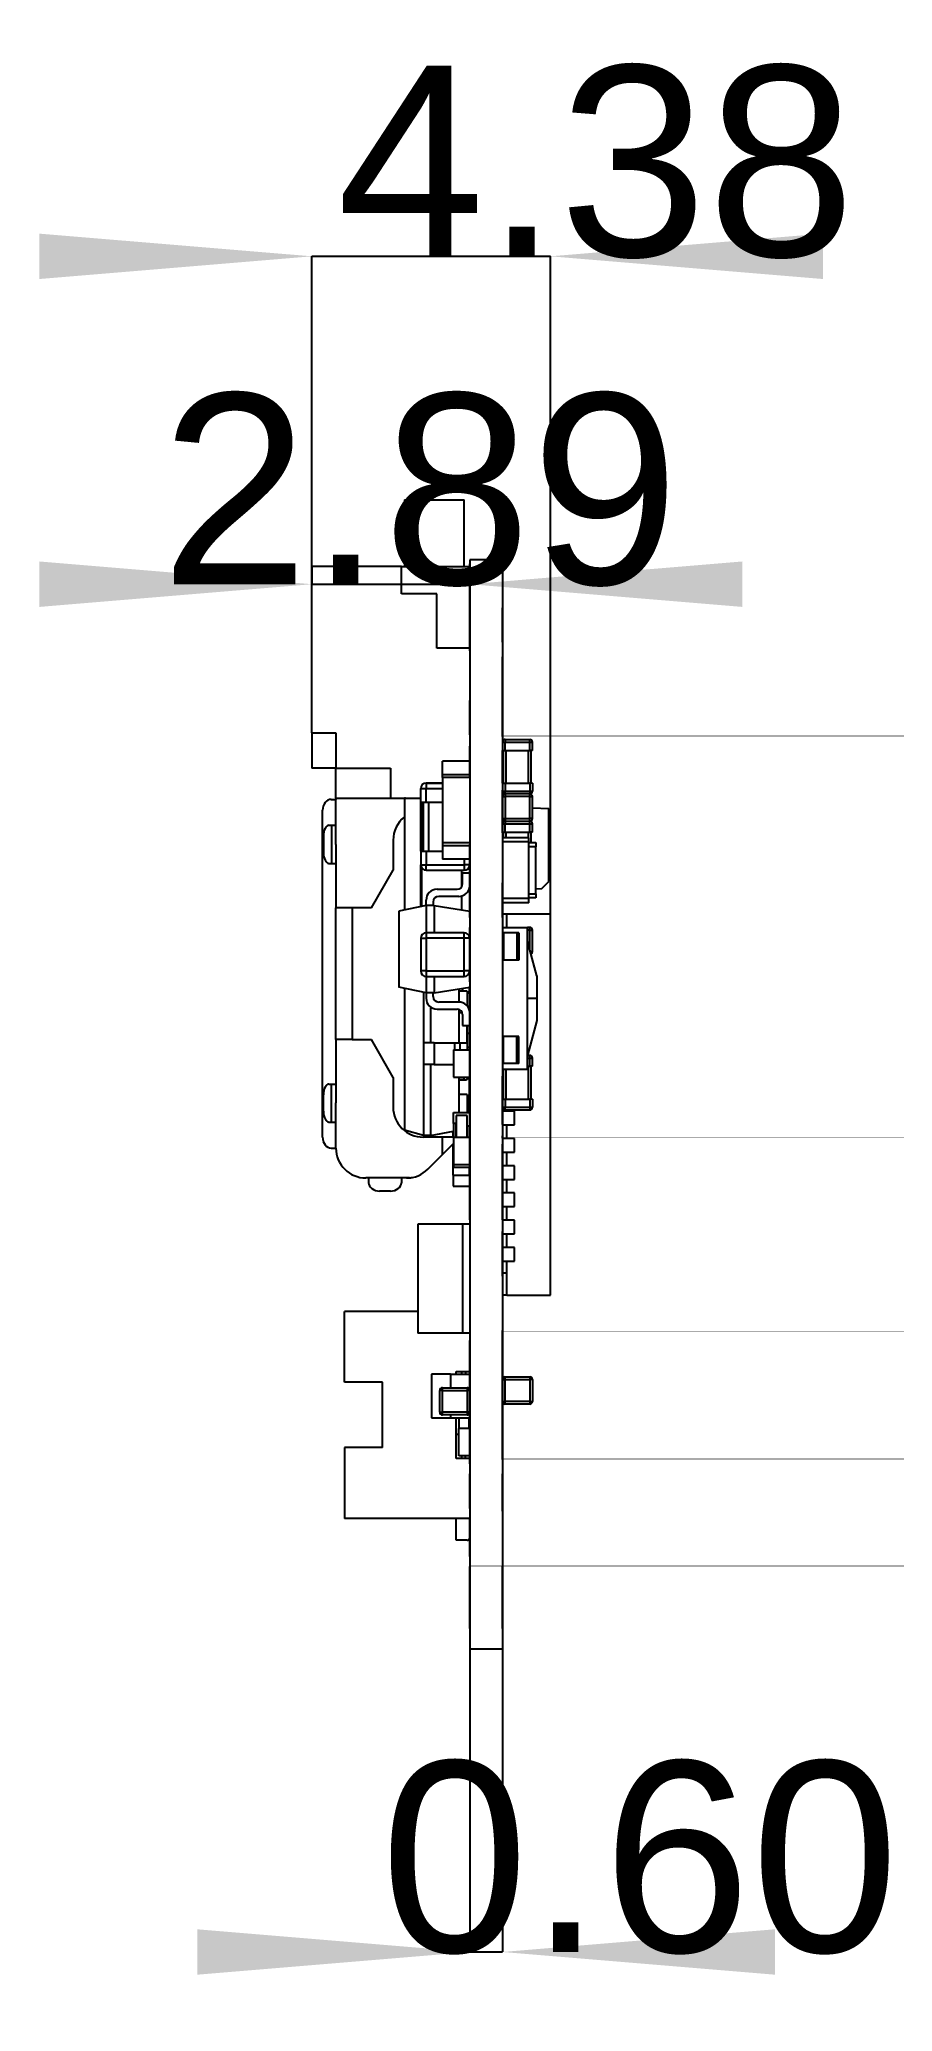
# Model space of a CAD drawing. Extents: x 77 to 195, y 90 to 134.
# Drawn here: x 179.08 to 194.73, y 90.75 to 126.95 of the extents above.
import ezdxf
from ezdxf.enums import TextEntityAlignment as Align

# ---------------------------------------------------------------- set-up
doc = ezdxf.new("R2010")
doc.units = 0
doc.layers.get('0').update_dxf_attribs({"linetype": 'CONTINUOUS'})
for name, color, linetype in [('Dimension007', 7, 'CONTINUOUS'), ('Dimension008', 7, 'CONTINUOUS'), ('Dimension009', 7, 'CONTINUOUS'), ('View005', 7, 'CONTINUOUS')]:
    doc.layers.add(name, color=color, linetype=linetype)
doc.styles.get("Standard").update_dxf_attribs({"font": 'arial.ttf'})
doc.dimstyles.get("Standard").update_dxf_attribs({"dimscale": 0, "dimtxt": 2.5, "dimasz": 2.5, "dimexe": 1.25, "dimexo": 0.625, "dimtad": 1, "dimtxsty": 'STANDARD', "dimcen": 2.5, "dimazin": 3, "dimtfac": 1, "dimtmove": 0, "dimatfit": 3})

msp = doc.modelspace()

# ---------------------------------------------------------------- blocks, each defined once
blk = doc.blocks.new('*Dimension007')
at = {"color": 0}
for points in [[(179.079, 116.533), (179.079, 117.367), (184.079, 116.95)], [(191.974, 116.533), (191.974, 117.367), (186.974, 116.95)]]:
    blk.add_solid(points, dxfattribs=at)
at = {"layer": 'Dimension007'}
for p, q in [((184.079, 117.275), (184.079, 116.95)), ((184.079, 116.95), (186.974, 116.95)), ((186.974, 117.275), (186.974, 116.95))]:
    blk.add_line(p, q, dxfattribs=at)
blk.add_text('2.89', height=3.5, dxfattribs=at).set_placement((186.059, 116.95), align=Align.CENTER)
blk = doc.blocks.new('*Dimension008')
at = {"color": 0}
for points in [[(179.079, 123.385), (179.079, 122.552), (184.079, 122.969)], [(193.454, 123.385), (193.454, 122.552), (188.454, 122.969)]]:
    blk.add_solid(points, dxfattribs=at)
at = {"layer": 'Dimension008'}
for p, q in [((184.079, 114.224), (184.079, 122.969)), ((184.079, 122.969), (188.454, 122.969)), ((188.454, 110.9), (188.454, 122.969))]:
    blk.add_line(p, q, dxfattribs=at)
blk.add_text('4.38', height=3.5, dxfattribs=at).set_placement((189.291, 122.969), align=Align.CENTER)
blk = doc.blocks.new('*Dimension009')
at = {"color": 0}
for points in [[(181.974, 91.4253), (181.974, 92.2587), (186.974, 91.842)], [(192.574, 91.4253), (192.574, 92.2587), (187.574, 91.842)]]:
    blk.add_solid(points, dxfattribs=at)
at = {"layer": 'Dimension009'}
for p, q in [((186.974, 97.4), (186.974, 91.842)), ((187.574, 97.4), (187.574, 91.842)), ((186.974, 91.842), (187.574, 91.842))]:
    blk.add_line(p, q, dxfattribs=at)
blk.add_text('0.60', height=3.5, dxfattribs=at).set_placement((190.093, 91.842), align=Align.CENTER)

# ---------------------------------------------------------------- dimensions: what is measured, and where the dimension line sits
at = {"layer": 'Dimension007'}
dim = msp.add_linear_dim(base=(186.059, 116.95), p1=(184.079, 117.275), p2=(186.974, 117.275), text='2.89', dimstyle='STANDARD', dxfattribs=at)
dim.commit()
dim.dimension.update_dxf_attribs({"geometry": '*Dimension007', "text_midpoint": (186.059, 121.95)})
at = {"layer": 'Dimension008'}
dim = msp.add_linear_dim(base=(189.291, 122.969), p1=(184.079, 114.224), p2=(188.454, 110.9), text='4.38', dimstyle='STANDARD', dxfattribs=at)
dim.commit()
dim.dimension.update_dxf_attribs({"geometry": '*Dimension008', "text_midpoint": (186.267, 126.95)})
at = {"layer": 'Dimension009'}
dim = msp.add_linear_dim(base=(190.093, 91.842), p1=(186.974, 97.4), p2=(187.574, 97.4), text='0.60', dimstyle='STANDARD', dxfattribs=at)
dim.commit()
dim.dimension.update_dxf_attribs({"geometry": '*Dimension009', "text_midpoint": (190.093, 96.842)})

# ---------------------------------------------------------------- linework, layer by layer
at = {"layer": 'View005'}
for p, q in [((185.774, 118.5), (186.874, 118.5)), ((185.774, 118.5), (185.774, 117.275)), ((185.774, 118.5), (186.874, 118.5)), ((185.774, 118.5), (185.774, 117.275)), ((186.874, 117.275), (186.874, 118.5)), ((186.874, 117.275), (186.874, 118.5)), ((187.574, 117.4), (186.974, 117.4)), ((186.974, 117.4), (186.974, 97.4)), ((187.574, 117.4), (186.974, 117.4)), ((186.974, 117.4), (186.974, 97.4)), ((186.974, 115.725), (186.974, 117.325)), ((186.974, 117.325), (186.974, 117.325)), ((186.974, 115.725), (186.974, 117.325)), ((186.974, 115.725), (186.974, 117.325)), ((186.974, 117.325), (186.974, 117.325)), ((186.974, 115.725), (186.974, 117.325)), ((187.574, 117.4), (187.574, 97.4)), ((187.574, 117.4), (187.574, 97.4)), ((187.574, 117.4), (187.574, 97.4)), ((185.719, 117.275), (184.079, 117.275)), ((184.079, 114.224), (184.079, 117.275)), ((185.719, 117.275), (184.079, 117.275)), ((184.079, 114.224), (184.079, 117.275)), ((185.719, 116.775), (185.719, 117.275)), ((185.719, 117.275), (186.969, 117.275)), ((185.719, 116.775), (185.719, 117.275)), ((185.719, 117.275), (186.969, 117.275)), ((186.969, 117.275), (186.974, 117.275)), ((186.969, 117.275), (186.974, 117.275)), ((186.974, 117.275), (186.974, 117.275)), ((186.974, 117.275), (186.974, 117.275)), ((186.369, 116.775), (185.719, 116.775)), ((186.369, 116.775), (185.719, 116.775)), ((186.369, 115.775), (186.369, 116.775)), ((186.369, 115.775), (186.369, 116.775)), ((187.574, 116.518), (187.574, 116.518)), ((187.574, 116.518), (187.574, 116.518)), ((187.574, 116.2), (187.574, 116.2)), ((187.574, 116.2), (187.574, 116.2)), ((187.574, 115.883), (187.574, 115.883)), ((187.574, 115.883), (187.574, 115.883)), ((186.974, 115.775), (186.369, 115.775)), ((186.974, 115.775), (186.369, 115.775)), ((186.974, 115.775), (186.974, 115.775)), ((186.974, 115.775), (186.974, 115.775)), ((186.974, 115.725), (186.974, 115.725)), ((186.974, 115.725), (186.974, 115.725)), ((187.574, 115.618), (187.574, 115.618)), ((187.574, 115.618), (187.574, 115.618)), ((187.574, 115.549), (187.574, 115.549)), ((187.574, 115.549), (187.574, 115.549)), ((186.974, 114.818), (186.974, 114.818)), ((186.974, 114.818), (186.974, 114.818)), ((187.574, 114.85), (187.574, 114.85)), ((187.574, 114.85), (187.574, 114.85)), ((187.574, 114.818), (187.574, 114.818)), ((187.574, 114.818), (187.574, 114.818)), ((186.974, 114.5), (186.974, 114.5)), ((186.974, 114.5), (186.974, 114.5)), ((187.574, 114.5), (187.574, 114.5)), ((187.574, 114.5), (187.574, 114.5)), ((184.079, 114.224), (184.079, 113.575)), ((184.079, 114.224), (184.519, 114.224)), ((184.079, 114.224), (184.079, 113.575)), ((184.079, 114.224), (184.519, 114.224)), ((184.519, 114.224), (184.519, 113.575)), ((184.519, 114.224), (184.519, 113.575)), ((186.974, 114.183), (186.974, 114.183)), ((186.974, 114.183), (186.974, 114.183)), ((187.574, 114.183), (187.574, 114.183)), ((187.574, 114.183), (187.574, 114.183)), ((187.574, 114.152), (187.574, 113.925)), ((187.574, 114.152), (187.574, 113.925)), ((187.574, 114.152), (187.574, 113.925)), ((187.574, 114.152), (187.574, 113.925)), ((187.574, 114.152), (187.574, 114.152)), ((187.574, 114.152), (187.574, 114.152)), ((187.624, 114.1), (188.074, 114.1)), ((187.624, 114.1), (188.074, 114.1)), ((187.624, 114.1), (188.074, 114.1)), ((187.624, 114.1), (188.074, 114.1)), ((187.624, 114.1), (188.074, 114.1)), ((187.624, 114.1), (188.074, 114.1)), ((187.624, 113.9), (187.624, 114.05)), ((187.624, 114.05), (188.074, 114.05)), ((187.624, 113.9), (187.624, 114.05)), ((187.624, 114.05), (188.074, 114.05)), ((187.624, 113.9), (187.624, 114.05)), ((187.624, 114.05), (188.074, 114.05)), ((187.624, 113.9), (187.624, 114.05)), ((187.624, 114.05), (188.074, 114.05)), ((187.624, 113.9), (187.624, 114.05)), ((187.624, 114.05), (188.074, 114.05)), ((187.624, 113.9), (187.624, 114.05)), ((187.624, 114.05), (188.074, 114.05)), ((188.074, 113.9), (188.074, 114.05)), ((188.074, 113.9), (188.074, 114.05)), ((188.074, 113.9), (188.074, 114.05)), ((188.074, 113.9), (188.074, 114.05)), ((188.074, 113.9), (188.074, 114.05)), ((188.074, 113.9), (188.074, 114.05)), ((188.124, 113.9), (188.124, 114.05)), ((188.124, 113.9), (188.124, 114.05)), ((188.124, 113.9), (188.124, 114.05)), ((188.124, 113.9), (188.124, 114.05)), ((188.124, 113.9), (188.124, 114.05)), ((188.124, 113.9), (188.124, 114.05)), ((186.974, 113.7), (186.474, 113.7)), ((186.474, 113.45), (186.474, 113.7)), ((186.974, 113.7), (186.474, 113.7)), ((186.474, 113.45), (186.474, 113.7)), ((186.974, 113.975), (186.974, 113.975)), ((186.974, 113.425), (186.974, 113.975)), ((186.974, 113.425), (186.974, 113.975)), ((186.974, 113.975), (186.974, 113.975)), ((186.974, 113.425), (186.974, 113.975)), ((186.974, 113.425), (186.974, 113.975)), ((186.974, 113.7), (186.974, 113.7)), ((186.974, 113.7), (186.974, 113.7)), ((187.574, 113.925), (187.574, 113.925)), ((187.574, 113.925), (187.574, 113.925)), ((187.574, 113.683), (187.574, 113.683)), ((187.574, 113.683), (187.574, 113.683)), ((187.594, 113.3), (187.594, 113.9)), ((187.594, 113.3), (187.594, 113.9)), ((187.594, 113.3), (187.594, 113.9)), ((187.594, 113.3), (187.594, 113.9)), ((187.594, 113.3), (187.594, 113.9)), ((187.594, 113.3), (187.594, 113.9)), ((187.594, 113.3), (187.594, 113.9)), ((187.594, 113.3), (187.594, 113.9)), ((187.624, 113.9), (188.074, 113.9)), ((187.624, 113.9), (188.074, 113.9)), ((187.624, 113.9), (188.074, 113.9)), ((187.624, 113.9), (188.074, 113.9)), ((187.624, 113.9), (188.074, 113.9)), ((187.624, 113.9), (188.074, 113.9)), ((187.644, 113.3), (187.644, 113.9)), ((187.644, 113.3), (187.644, 113.9)), ((188.054, 113.3), (188.054, 113.9)), ((188.054, 113.3), (188.054, 113.9)), ((188.104, 113.3), (188.104, 113.9)), ((188.104, 113.3), (188.104, 113.9)), ((184.519, 113.575), (184.079, 113.575)), ((184.519, 113.575), (184.079, 113.575)), ((184.519, 113.575), (185.519, 113.575)), ((184.519, 113.025), (184.519, 113.575)), ((184.519, 113.575), (185.519, 113.575)), ((184.519, 113.025), (184.519, 113.575)), ((185.519, 113.575), (185.519, 113.025)), ((185.519, 113.575), (185.519, 113.025)), ((186.974, 113.45), (186.474, 113.45)), ((186.474, 113.4), (186.474, 113.45)), ((186.974, 113.45), (186.474, 113.45)), ((186.474, 113.4), (186.474, 113.45)), ((186.974, 113.4), (186.474, 113.4)), ((186.474, 113.4), (186.474, 112.2)), ((186.974, 113.4), (186.474, 113.4)), ((186.474, 113.4), (186.474, 112.2)), ((186.974, 113.45), (186.974, 113.45)), ((186.974, 113.45), (186.974, 113.45)), ((187.574, 113.6), (187.574, 113.6)), ((187.574, 113.6), (187.574, 113.6)), ((187.574, 113.568), (187.574, 113.568)), ((187.574, 113.568), (187.574, 113.568)), ((184.43, 113), (184.519, 113)), ((184.43, 113), (184.519, 113)), ((184.519, 113.025), (185.519, 113.025)), ((184.519, 113.025), (185.519, 113.025)), ((184.519, 112.775), (184.519, 113)), ((184.519, 112.17), (184.519, 113)), ((184.519, 112.775), (184.519, 113)), ((184.519, 112.17), (184.519, 113)), ((185.519, 113.025), (186.074, 113.025)), ((185.519, 113.025), (186.074, 113.025)), ((185.798, 113.025), (185.774, 113.023)), ((185.798, 113.025), (185.774, 113.023)), ((185.774, 113.023), (185.774, 110.97)), ((185.774, 113.023), (185.774, 110.97)), ((186.074, 112.95), (186.074, 113.2)), ((186.074, 112.95), (186.074, 113.2)), ((186.074, 112.95), (186.074, 113.2)), ((186.074, 112.95), (186.074, 113.2)), ((186.074, 112.95), (186.074, 113.2)), ((186.074, 112.95), (186.074, 113.2)), ((186.096, 112.765), (186.096, 112.95)), ((186.096, 112.765), (186.096, 112.95)), ((186.124, 112.05), (186.124, 112.95)), ((186.124, 112.05), (186.124, 112.95)), ((186.474, 113.3), (186.174, 113.3)), ((186.174, 113.3), (186.474, 113.3)), ((186.474, 113.3), (186.174, 113.3)), ((186.174, 113.3), (186.474, 113.3)), ((186.474, 113.3), (186.174, 113.3)), ((186.174, 113.3), (186.474, 113.3)), ((186.474, 113.3), (186.174, 113.3)), ((186.174, 113.3), (186.474, 113.3)), ((186.474, 113.3), (186.174, 113.3)), ((186.174, 113.3), (186.474, 113.3)), ((186.474, 113.3), (186.174, 113.3)), ((186.174, 113.3), (186.474, 113.3)), ((186.174, 112.95), (186.174, 113.2)), ((186.174, 112.95), (186.174, 113.2)), ((186.174, 113.2), (186.474, 113.2)), ((186.174, 113.2), (186.474, 113.2)), ((186.174, 112.95), (186.174, 113.2)), ((186.174, 112.95), (186.174, 113.2)), ((186.174, 113.2), (186.474, 113.2)), ((186.174, 113.2), (186.474, 113.2)), ((186.174, 112.95), (186.174, 113.2)), ((186.174, 113.2), (186.474, 113.2)), ((186.174, 112.95), (186.174, 113.2)), ((186.174, 113.2), (186.474, 113.2)), ((186.174, 112.95), (186.474, 112.95)), ((186.174, 112.95), (186.474, 112.95)), ((186.174, 112.95), (186.474, 112.95)), ((186.174, 112.95), (186.474, 112.95)), ((186.174, 112.95), (186.474, 112.95)), ((186.174, 112.95), (186.474, 112.95)), ((186.224, 112.05), (186.224, 112.95)), ((186.224, 112.05), (186.224, 112.95)), ((187.574, 113.275), (187.574, 113.275)), ((187.574, 113.275), (187.574, 113.168)), ((187.574, 113.275), (187.574, 113.168)), ((187.574, 113.275), (187.574, 113.275)), ((187.574, 113.275), (187.574, 113.168)), ((187.574, 113.275), (187.574, 113.168)), ((187.574, 113.168), (187.574, 113.168)), ((187.574, 113.168), (187.574, 113.168)), ((187.574, 113.018), (187.574, 113.018)), ((187.574, 113.018), (187.574, 113.018)), ((187.624, 113.3), (188.074, 113.3)), ((187.624, 113.3), (188.074, 113.3)), ((187.624, 113.3), (188.074, 113.3)), ((187.624, 113.3), (188.074, 113.3)), ((187.624, 113.3), (187.624, 113.15)), ((187.624, 113.3), (187.624, 113.15)), ((187.624, 113.3), (188.074, 113.3)), ((187.624, 113.3), (188.074, 113.3)), ((187.624, 113.3), (187.624, 113.15)), ((187.624, 113.3), (187.624, 113.15)), ((187.624, 113.3), (187.624, 113.15)), ((187.624, 113.3), (187.624, 113.15)), ((187.624, 113.15), (188.074, 113.15)), ((187.624, 113.15), (188.074, 113.15)), ((187.624, 113.15), (188.074, 113.15)), ((187.624, 113.15), (188.074, 113.15)), ((187.624, 113.15), (188.074, 113.15)), ((187.624, 113.15), (188.074, 113.15)), ((188.074, 113.1), (187.624, 113.1)), ((188.074, 113.1), (187.624, 113.1)), ((188.074, 113.1), (187.624, 113.1)), ((188.074, 113.1), (187.624, 113.1)), ((188.074, 113.1), (187.624, 113.1)), ((188.074, 113.1), (187.624, 113.1)), ((187.624, 113.05), (187.624, 112.65)), ((188.074, 113.05), (187.624, 113.05)), ((188.074, 113.05), (187.624, 113.05)), ((187.624, 113.05), (187.624, 112.65)), ((187.624, 113.05), (187.624, 112.65)), ((188.074, 113.05), (187.624, 113.05)), ((188.074, 113.05), (187.624, 113.05)), ((187.624, 113.05), (187.624, 112.65)), ((187.624, 113.05), (187.624, 112.65)), ((188.074, 113.05), (187.624, 113.05)), ((187.624, 113.05), (187.624, 112.65)), ((188.074, 113.05), (187.624, 113.05)), ((188.074, 113.3), (188.074, 113.15)), ((188.074, 113.3), (188.074, 113.15)), ((188.074, 113.3), (188.074, 113.15)), ((188.074, 113.3), (188.074, 113.15)), ((188.074, 113.3), (188.074, 113.15)), ((188.074, 113.3), (188.074, 113.15)), ((188.074, 112.65), (188.074, 113.05)), ((188.074, 112.65), (188.074, 113.05)), ((188.074, 112.65), (188.074, 113.05)), ((188.074, 112.65), (188.074, 113.05)), ((188.074, 112.65), (188.074, 113.05)), ((188.074, 112.65), (188.074, 113.05)), ((188.124, 113.3), (188.124, 113.15)), ((188.124, 113.3), (188.124, 113.15)), ((188.124, 113.3), (188.124, 113.15)), ((188.124, 113.3), (188.124, 113.15)), ((188.124, 113.3), (188.124, 113.15)), ((188.124, 113.3), (188.124, 113.15)), ((188.124, 112.65), (188.124, 113.05)), ((188.124, 112.65), (188.124, 113.05)), ((188.124, 112.65), (188.124, 113.05)), ((188.124, 112.65), (188.124, 113.05)), ((188.124, 112.65), (188.124, 113.05)), ((188.124, 112.65), (188.124, 113.05)), ((184.274, 106.8), (184.274, 112.8)), ((184.274, 106.8), (184.274, 112.8)), ((186.074, 112.765), (186.074, 112.943)), ((186.074, 112.765), (186.074, 112.943)), ((186.074, 112.765), (186.074, 112.943)), ((186.074, 112.765), (186.074, 112.943)), ((186.074, 112.515), (186.074, 112.765)), ((186.074, 112.515), (186.074, 112.765)), ((186.074, 112.515), (186.074, 112.765)), ((186.074, 112.515), (186.074, 112.765)), ((186.096, 112.515), (186.096, 112.765)), ((186.096, 112.515), (186.096, 112.765)), ((187.574, 112.7), (187.574, 112.7)), ((187.574, 112.7), (187.574, 112.7)), ((187.624, 112.65), (188.074, 112.65)), ((187.624, 112.65), (188.074, 112.65)), ((187.624, 112.65), (188.074, 112.65)), ((187.624, 112.65), (188.074, 112.65)), ((187.624, 112.65), (188.074, 112.65)), ((187.624, 112.65), (188.074, 112.65)), ((187.624, 112.6), (188.074, 112.6)), ((187.624, 112.6), (188.074, 112.6)), ((187.624, 112.6), (188.074, 112.6)), ((187.624, 112.6), (188.074, 112.6)), ((187.624, 112.6), (188.074, 112.6)), ((187.624, 112.6), (188.074, 112.6)), ((188.124, 112.845), (188.424, 112.831)), ((188.124, 112.845), (188.424, 112.831)), ((188.424, 111.494), (188.424, 112.831)), ((188.424, 111.494), (188.424, 112.831)), ((184.289, 112.325), (184.289, 112.025)), ((184.289, 112.325), (184.289, 112.025)), ((184.389, 112.525), (184.439, 112.525)), ((184.389, 112.525), (184.439, 112.525)), ((184.439, 112.525), (184.439, 111.825)), ((184.439, 112.525), (184.519, 112.525)), ((184.439, 112.525), (184.439, 111.825)), ((184.439, 112.525), (184.519, 112.525)), ((185.569, 112.25), (185.569, 111.703)), ((185.569, 112.25), (185.569, 111.703)), ((186.074, 112.05), (186.074, 112.515)), ((186.074, 112.05), (186.074, 112.515)), ((186.074, 112.05), (186.074, 112.515)), ((186.074, 112.05), (186.074, 112.515)), ((186.074, 112.05), (186.074, 112.3)), ((186.074, 112.05), (186.074, 112.3)), ((186.074, 112.05), (186.074, 112.3)), ((186.074, 112.05), (186.074, 112.3)), ((186.074, 112.05), (186.074, 112.3)), ((186.074, 112.05), (186.074, 112.3)), ((186.096, 112.05), (186.096, 112.515)), ((186.096, 112.05), (186.096, 112.515)), ((187.574, 112.383), (187.574, 112.383)), ((187.574, 112.383), (187.574, 112.383)), ((187.574, 112.35), (187.574, 112.35)), ((187.574, 112.35), (187.594, 112.35)), ((187.574, 112.35), (187.574, 112.35)), ((187.574, 112.35), (187.594, 112.35)), ((187.574, 112.35), (187.574, 112.35)), ((187.574, 112.35), (187.574, 111.468)), ((187.574, 112.35), (187.574, 111.468)), ((187.574, 112.35), (187.574, 112.35)), ((187.574, 112.35), (187.574, 111.468)), ((187.574, 112.35), (187.574, 111.468)), ((188.057, 112.297), (187.574, 112.297)), ((187.574, 112.297), (187.574, 112.297)), ((188.057, 112.297), (187.574, 112.297)), ((187.574, 112.297), (187.574, 112.297)), ((187.594, 112.297), (187.594, 112.4)), ((187.594, 112.297), (187.594, 112.4)), ((187.594, 112.297), (187.594, 112.4)), ((187.594, 112.297), (187.594, 112.4)), ((187.624, 112.4), (187.624, 112.55)), ((187.624, 112.55), (188.074, 112.55)), ((187.624, 112.4), (187.624, 112.55)), ((187.624, 112.55), (188.074, 112.55)), ((187.624, 112.4), (187.624, 112.55)), ((187.624, 112.55), (188.074, 112.55)), ((187.624, 112.4), (187.624, 112.55)), ((187.624, 112.55), (188.074, 112.55)), ((187.624, 112.4), (187.624, 112.55)), ((187.624, 112.55), (188.074, 112.55)), ((187.624, 112.4), (187.624, 112.55)), ((187.624, 112.55), (188.074, 112.55)), ((187.624, 112.4), (188.074, 112.4)), ((187.624, 112.4), (188.074, 112.4)), ((187.624, 112.4), (188.074, 112.4)), ((187.624, 112.4), (188.074, 112.4)), ((187.624, 112.4), (188.074, 112.4)), ((187.624, 112.4), (188.074, 112.4)), ((187.644, 112.297), (187.644, 112.4)), ((187.644, 112.297), (187.644, 112.4)), ((188.054, 112.297), (188.054, 112.4)), ((188.054, 112.297), (188.054, 112.4)), ((188.074, 112.4), (188.074, 112.55)), ((188.074, 112.4), (188.074, 112.55)), ((188.074, 112.4), (188.074, 112.55)), ((188.074, 112.4), (188.074, 112.55)), ((188.074, 112.4), (188.074, 112.55)), ((188.074, 112.4), (188.074, 112.55)), ((188.104, 112.208), (188.104, 112.4)), ((188.104, 112.208), (188.104, 112.4)), ((188.124, 112.4), (188.124, 112.55)), ((188.124, 112.4), (188.124, 112.55)), ((188.124, 112.4), (188.124, 112.55)), ((188.124, 112.4), (188.124, 112.55)), ((188.124, 112.4), (188.124, 112.55)), ((188.124, 112.4), (188.124, 112.55)), ((184.514, 112.17), (184.514, 111.01)), ((184.519, 112.17), (184.514, 112.17)), ((184.514, 112.17), (184.514, 111.01)), ((184.519, 112.17), (184.514, 112.17)), ((186.074, 112.05), (186.074, 111.8)), ((186.074, 112.05), (186.074, 111.8)), ((186.074, 112.05), (186.074, 111.8)), ((186.074, 112.05), (186.074, 111.8)), ((186.074, 112.05), (186.074, 111.8)), ((186.074, 112.05), (186.074, 111.8)), ((186.174, 112.05), (186.474, 112.05)), ((186.174, 112.05), (186.474, 112.05)), ((186.174, 112.05), (186.474, 112.05)), ((186.174, 112.05), (186.174, 111.8)), ((186.174, 112.05), (186.474, 112.05)), ((186.174, 112.05), (186.174, 111.8)), ((186.174, 112.05), (186.474, 112.05)), ((186.174, 112.05), (186.174, 111.8)), ((186.174, 112.05), (186.474, 112.05)), ((186.174, 112.05), (186.174, 111.8)), ((186.174, 112.05), (186.174, 111.8)), ((186.174, 112.05), (186.174, 111.8)), ((186.974, 112.2), (186.474, 112.2)), ((186.474, 112.2), (186.474, 112.15)), ((186.974, 112.2), (186.474, 112.2)), ((186.474, 112.2), (186.474, 112.15)), ((186.974, 112.15), (186.474, 112.15)), ((186.474, 112.15), (186.474, 111.9)), ((186.974, 112.15), (186.474, 112.15)), ((186.474, 112.15), (186.474, 111.9)), ((186.974, 111.9), (186.474, 111.9)), ((186.974, 111.9), (186.474, 111.9)), ((186.874, 111.9), (186.874, 111.8)), ((186.874, 111.9), (186.874, 111.8)), ((186.874, 111.9), (186.874, 111.8)), ((186.874, 111.9), (186.874, 111.8)), ((186.874, 111.9), (186.874, 111.8)), ((186.874, 111.9), (186.874, 111.8)), ((186.974, 111.625), (186.974, 112.175)), ((186.974, 111.625), (186.974, 112.175)), ((186.974, 111.625), (186.974, 112.175)), ((186.974, 111.625), (186.974, 112.175)), ((186.974, 112.15), (186.974, 112.15)), ((186.974, 112.15), (186.974, 112.15)), ((186.974, 111.9), (186.974, 111.9)), ((186.974, 111.9), (186.974, 111.9)), ((188.057, 112.221), (187.574, 112.221)), ((187.574, 112.221), (187.574, 112.221)), ((188.057, 112.221), (187.574, 112.221)), ((187.574, 112.221), (187.574, 112.221)), ((188.057, 111.179), (188.057, 112.221)), ((188.057, 111.179), (188.057, 112.221)), ((188.057, 112.208), (188.184, 112.208)), ((188.057, 112.208), (188.184, 112.208)), ((188.184, 112.132), (188.057, 112.132)), ((188.184, 112.132), (188.057, 112.132)), ((188.184, 111.268), (188.184, 112.132)), ((188.184, 111.268), (188.184, 112.132)), ((184.389, 111.825), (184.439, 111.825)), ((184.389, 111.825), (184.439, 111.825)), ((184.439, 111.825), (184.514, 111.825)), ((184.439, 111.825), (184.514, 111.825)), ((185.169, 111.01), (185.569, 111.703)), ((185.169, 111.01), (185.569, 111.703)), ((186.074, 111.03), (186.074, 111.8)), ((186.074, 111.03), (186.074, 111.8)), ((186.074, 111.03), (186.074, 111.8)), ((186.074, 111.03), (186.074, 111.8)), ((186.096, 111.034), (186.096, 111.738)), ((186.096, 111.034), (186.096, 111.738)), ((186.174, 111.8), (186.874, 111.8)), ((186.174, 111.8), (186.874, 111.8)), ((186.174, 111.8), (186.874, 111.8)), ((186.174, 111.8), (186.874, 111.8)), ((186.174, 111.8), (186.874, 111.8)), ((186.174, 111.8), (186.874, 111.8)), ((186.174, 111.7), (186.874, 111.7)), ((186.174, 111.7), (186.874, 111.7)), ((186.174, 111.7), (186.874, 111.7)), ((186.174, 111.7), (186.874, 111.7)), ((186.174, 111.7), (186.874, 111.7)), ((186.174, 111.7), (186.874, 111.7)), ((186.824, 111.7), (186.824, 111.39)), ((186.824, 111.7), (186.824, 111.39)), ((186.844, 111.65), (186.974, 111.65)), ((186.844, 111.45), (186.844, 111.65)), ((186.844, 111.65), (186.974, 111.65)), ((186.844, 111.45), (186.844, 111.65)), ((186.974, 111.65), (186.974, 111.65)), ((186.974, 111.65), (186.974, 111.65)), ((186.974, 111.625), (186.974, 111.625)), ((186.974, 111.468), (186.974, 111.625)), ((186.974, 111.468), (186.974, 111.625)), ((186.974, 111.625), (186.974, 111.625)), ((186.974, 111.468), (186.974, 111.625)), ((186.974, 111.468), (186.974, 111.625)), ((186.074, 111.15), (186.074, 111.03)), ((186.074, 111.15), (186.074, 111.03)), ((186.074, 111.15), (186.074, 111.03)), ((186.074, 111.15), (186.074, 111.03)), ((186.074, 111.15), (186.074, 111.03)), ((186.074, 111.15), (186.074, 111.03)), ((186.174, 111.05), (186.174, 111.15)), ((186.174, 111.05), (186.174, 111.15)), ((186.174, 111.05), (186.174, 111.15)), ((186.174, 111.05), (186.174, 111.15)), ((186.174, 111.05), (186.174, 111.15)), ((186.174, 111.05), (186.174, 111.15)), ((186.374, 111.35), (186.744, 111.35)), ((186.374, 111.35), (186.744, 111.35)), ((186.774, 111.22), (186.404, 111.22)), ((186.774, 111.22), (186.404, 111.22)), ((186.824, 111.226), (186.824, 110.973)), ((186.824, 111.226), (186.824, 110.973)), ((186.974, 111.468), (186.974, 111.468)), ((186.974, 111.468), (186.974, 111.468)), ((186.974, 111.15), (186.974, 111.15)), ((186.974, 111.15), (186.974, 111.15)), ((187.574, 111.468), (187.574, 111.468)), ((187.574, 111.468), (187.574, 111.468)), ((188.057, 111.179), (187.574, 111.179)), ((187.574, 111.179), (187.574, 111.179)), ((188.057, 111.179), (187.574, 111.179)), ((187.574, 111.179), (187.574, 111.179)), ((187.574, 111.15), (187.574, 111.15)), ((187.574, 111.15), (187.574, 111.15)), ((188.057, 111.268), (188.184, 111.268)), ((188.057, 111.268), (188.184, 111.268)), ((188.184, 111.192), (188.057, 111.192)), ((188.184, 111.192), (188.057, 111.192)), ((188.184, 111.358), (188.299, 111.363)), ((188.184, 111.358), (188.299, 111.363)), ((188.299, 111.363), (188.424, 111.494)), ((188.299, 111.363), (188.424, 111.494)), ((184.519, 111.01), (184.514, 111.01)), ((184.519, 111.01), (184.514, 111.01)), ((184.519, 108.59), (184.519, 111.01)), ((184.519, 108.59), (184.519, 111.01)), ((185.169, 111.01), (184.819, 111.01)), ((185.169, 111.01), (184.819, 111.01)), ((184.819, 111.01), (184.819, 108.59)), ((184.819, 111.01), (184.819, 108.59)), ((186.174, 111.05), (185.674, 110.95)), ((186.174, 111.05), (185.674, 110.95)), ((185.674, 110.95), (185.674, 109.55)), ((185.674, 110.95), (185.674, 109.55)), ((186.324, 111.05), (186.174, 111.05)), ((186.174, 111.05), (186.174, 110.55)), ((186.324, 111.05), (186.174, 111.05)), ((186.174, 111.05), (186.174, 110.55)), ((186.304, 111.12), (186.304, 111.05)), ((186.304, 111.12), (186.304, 111.05)), ((186.324, 111.05), (186.324, 110.55)), ((186.324, 111.05), (186.974, 110.95)), ((186.324, 111.05), (186.324, 110.55)), ((186.324, 111.05), (186.974, 110.95)), ((186.974, 110.95), (186.974, 110.95)), ((186.974, 110.95), (186.974, 110.95)), ((186.974, 110.833), (186.974, 110.833)), ((186.974, 110.833), (186.974, 110.833)), ((188.057, 111.103), (187.574, 111.103)), ((187.574, 111.103), (187.574, 111.103)), ((188.057, 111.103), (187.574, 111.103)), ((187.574, 111.103), (187.574, 111.103)), ((187.574, 110.9), (187.574, 110.9)), ((187.574, 110.9), (187.654, 110.9)), ((187.574, 110.9), (187.574, 110.9)), ((187.574, 110.9), (187.654, 110.9)), ((187.574, 110.833), (187.574, 110.7)), ((187.574, 110.833), (187.574, 110.7)), ((187.574, 110.833), (187.574, 110.7)), ((187.574, 110.833), (187.574, 110.7)), ((187.574, 110.833), (187.574, 110.833)), ((187.574, 110.833), (187.574, 110.833)), ((187.654, 110.9), (188.454, 110.9)), ((187.654, 110.65), (187.654, 110.9)), ((187.654, 110.9), (188.454, 110.9)), ((187.654, 110.65), (187.654, 110.9)), ((188.454, 103.9), (188.454, 110.9)), ((188.454, 103.9), (188.454, 110.9)), ((186.074, 110.45), (186.074, 109.85)), ((186.074, 110.45), (186.074, 109.85)), ((186.074, 110.45), (186.074, 109.85)), ((186.074, 110.45), (186.074, 109.85)), ((186.074, 110.45), (186.074, 109.85)), ((186.074, 110.45), (186.074, 109.85)), ((186.874, 110.55), (186.174, 110.55)), ((186.874, 110.55), (186.174, 110.55)), ((186.874, 110.55), (186.174, 110.55)), ((186.874, 110.55), (186.174, 110.55)), ((186.874, 110.55), (186.174, 110.55)), ((186.874, 110.55), (186.174, 110.55)), ((186.174, 110.45), (186.174, 109.85)), ((186.174, 110.45), (186.174, 109.85)), ((186.874, 110.45), (186.174, 110.45)), ((186.874, 110.45), (186.174, 110.45)), ((186.174, 110.45), (186.174, 109.85)), ((186.174, 110.45), (186.174, 109.85)), ((186.874, 110.45), (186.174, 110.45)), ((186.874, 110.45), (186.174, 110.45)), ((186.174, 110.45), (186.174, 109.85)), ((186.874, 110.45), (186.174, 110.45)), ((186.174, 110.45), (186.174, 109.85)), ((186.874, 110.45), (186.174, 110.45)), ((186.874, 109.85), (186.874, 110.45)), ((186.874, 109.85), (186.874, 110.45)), ((186.874, 109.85), (186.874, 110.45)), ((186.874, 109.85), (186.874, 110.45)), ((186.874, 109.85), (186.874, 110.45)), ((186.874, 109.85), (186.874, 110.45)), ((186.974, 109.65), (186.974, 110.65)), ((186.974, 110.65), (186.974, 110.65)), ((186.974, 109.65), (186.974, 110.65)), ((186.974, 109.65), (186.974, 110.65)), ((186.974, 110.65), (186.974, 110.65)), ((186.974, 109.65), (186.974, 110.65)), ((187.574, 110.7), (187.574, 110.7)), ((187.574, 110.7), (187.574, 110.65)), ((187.574, 110.7), (187.574, 110.65)), ((187.574, 110.7), (187.574, 110.7)), ((187.574, 110.7), (187.574, 110.65)), ((187.574, 110.7), (187.574, 110.65)), ((187.574, 110.65), (187.574, 110.65)), ((187.574, 110.65), (188.034, 110.65)), ((187.574, 110.65), (187.574, 110.65)), ((187.574, 110.65), (188.034, 110.65)), ((187.574, 110.65), (187.574, 110.65)), ((187.574, 110.65), (187.574, 110.65)), ((187.574, 110.601), (187.574, 109.999)), ((187.574, 110.601), (187.574, 109.999)), ((187.574, 110.601), (187.574, 109.999)), ((187.574, 110.601), (187.574, 109.999)), ((187.574, 110.601), (187.574, 110.601)), ((187.574, 110.601), (187.574, 110.601)), ((187.836, 110.55), (187.596, 110.55)), ((187.836, 110.55), (187.596, 110.55)), ((187.596, 110.55), (187.596, 110.05)), ((187.596, 110.55), (187.596, 110.05)), ((187.874, 110.55), (187.836, 110.55)), ((187.836, 110.55), (187.836, 110.05)), ((187.874, 110.55), (187.836, 110.55)), ((187.836, 110.55), (187.836, 110.05)), ((187.874, 110.55), (187.874, 110.05)), ((187.874, 110.55), (187.874, 110.05)), ((188.074, 110.65), (188.034, 110.65)), ((188.034, 108.05), (188.034, 110.65)), ((188.074, 110.65), (188.034, 110.65)), ((188.034, 108.05), (188.034, 110.65)), ((188.074, 110.65), (188.034, 110.65)), ((188.074, 110.65), (188.034, 110.65)), ((188.074, 110.65), (188.034, 110.65)), ((188.074, 110.65), (188.034, 110.65)), ((188.074, 110.6), (188.034, 110.6)), ((188.074, 110.6), (188.034, 110.6)), ((188.074, 110.6), (188.034, 110.6)), ((188.074, 110.6), (188.034, 110.6)), ((188.074, 110.6), (188.034, 110.6)), ((188.074, 110.6), (188.034, 110.6)), ((188.074, 110.249), (188.074, 110.6)), ((188.074, 110.249), (188.074, 110.6)), ((188.074, 110.249), (188.074, 110.6)), ((188.074, 110.249), (188.074, 110.6)), ((188.074, 110.249), (188.074, 110.6)), ((188.074, 110.249), (188.074, 110.6)), ((188.124, 110.2), (188.124, 110.6)), ((188.124, 110.2), (188.124, 110.6)), ((188.124, 110.2), (188.124, 110.6)), ((188.124, 110.2), (188.124, 110.6)), ((188.124, 110.2), (188.124, 110.6)), ((188.124, 110.2), (188.124, 110.6)), ((188.204, 109.76), (188.034, 110.4)), ((188.204, 109.76), (188.034, 110.4)), ((186.174, 109.85), (186.874, 109.85)), ((186.174, 109.85), (186.874, 109.85)), ((186.174, 109.85), (186.874, 109.85)), ((186.174, 109.85), (186.874, 109.85)), ((186.174, 109.85), (186.874, 109.85)), ((186.174, 109.85), (186.874, 109.85)), ((186.174, 109.75), (186.174, 109.45)), ((186.174, 109.75), (186.874, 109.75)), ((186.174, 109.75), (186.174, 109.45)), ((186.174, 109.75), (186.874, 109.75)), ((186.174, 109.75), (186.874, 109.75)), ((186.174, 109.75), (186.874, 109.75)), ((186.174, 109.75), (186.874, 109.75)), ((186.174, 109.75), (186.874, 109.75)), ((186.324, 109.75), (186.324, 109.45)), ((186.324, 109.75), (186.324, 109.45)), ((187.574, 109.999), (187.574, 109.999)), ((187.574, 109.999), (187.574, 109.999)), ((187.574, 109.95), (187.574, 109.95)), ((187.574, 109.95), (187.574, 109.95)), ((187.836, 110.05), (187.596, 110.05)), ((187.836, 110.05), (187.596, 110.05)), ((187.874, 110.05), (187.836, 110.05)), ((187.874, 110.05), (187.836, 110.05)), ((186.174, 109.45), (185.674, 109.55)), ((186.174, 109.45), (185.674, 109.55)), ((185.774, 109.53), (185.774, 106.931)), ((185.774, 109.53), (185.774, 106.931)), ((186.124, 109.46), (186.124, 108.531)), ((186.124, 109.46), (186.124, 108.531)), ((186.324, 109.45), (186.174, 109.45)), ((186.174, 109.45), (186.174, 109.35)), ((186.174, 109.45), (186.174, 109.35)), ((186.324, 109.45), (186.174, 109.45)), ((186.174, 109.45), (186.174, 109.35)), ((186.174, 109.45), (186.174, 109.35)), ((186.304, 109.38), (186.304, 109.45)), ((186.304, 109.38), (186.304, 109.45)), ((186.324, 109.45), (186.974, 109.55)), ((186.324, 109.45), (186.974, 109.55)), ((186.774, 109.519), (186.774, 109.28)), ((186.774, 109.519), (186.774, 109.28)), ((186.849, 109.481), (186.849, 109.531)), ((186.849, 109.481), (186.849, 109.531)), ((186.924, 109.481), (186.924, 109.212)), ((186.924, 109.481), (186.924, 109.212)), ((186.924, 109.481), (186.924, 109.212)), ((186.924, 109.481), (186.924, 109.212)), ((186.924, 109.481), (186.924, 109.212)), ((186.924, 109.481), (186.924, 109.212)), ((186.924, 109.45), (186.974, 109.45)), ((186.924, 109.45), (186.974, 109.45)), ((186.969, 109.45), (186.969, 109.549)), ((186.969, 109.45), (186.969, 109.549)), ((186.974, 109.65), (186.974, 109.65)), ((186.974, 109.65), (186.974, 109.65)), ((186.974, 109.568), (186.974, 109.568)), ((186.974, 109.568), (186.974, 109.568)), ((186.974, 109.55), (186.974, 109.55)), ((186.974, 109.55), (186.974, 109.55)), ((186.974, 109.45), (186.974, 109.45)), ((186.974, 109.45), (186.974, 109.45)), ((186.254, 109.19), (186.254, 108.531)), ((186.254, 109.19), (186.254, 108.531)), ((186.374, 109.15), (186.744, 109.15)), ((186.374, 109.15), (186.744, 109.15)), ((186.774, 109.28), (186.404, 109.28)), ((186.774, 109.28), (186.404, 109.28)), ((186.774, 109.145), (186.774, 108.531)), ((186.774, 109.145), (186.774, 108.531)), ((186.844, 109.05), (186.844, 108.85)), ((186.844, 109.05), (186.844, 108.85)), ((186.974, 109.2), (186.934, 109.2)), ((186.974, 109.2), (186.934, 109.2)), ((186.974, 109.25), (186.974, 109.25)), ((186.974, 109.25), (186.974, 109.25)), ((186.974, 109.2), (186.974, 109.2)), ((186.974, 109.2), (186.974, 109.2)), ((186.844, 108.85), (186.974, 108.85)), ((186.844, 108.85), (186.974, 108.85)), ((186.924, 108.531), (186.924, 108.85)), ((186.924, 108.531), (186.924, 108.85)), ((186.974, 108.7), (186.924, 108.7)), ((186.924, 108.7), (186.924, 108.531)), ((186.974, 108.7), (186.924, 108.7)), ((186.924, 108.7), (186.924, 108.531)), ((186.969, 108.7), (186.969, 108.85)), ((186.969, 108.7), (186.969, 108.85)), ((186.974, 108.65), (186.974, 108.933)), ((186.974, 108.65), (186.974, 108.933)), ((186.974, 108.65), (186.974, 108.933)), ((186.974, 108.65), (186.974, 108.933)), ((186.974, 108.933), (186.974, 108.933)), ((186.974, 108.933), (186.974, 108.933)), ((186.974, 108.85), (186.974, 108.85)), ((186.974, 108.85), (186.974, 108.85)), ((186.974, 108.7), (186.974, 108.7)), ((186.974, 108.7), (186.974, 108.7)), ((186.974, 108.65), (186.974, 108.65)), ((186.974, 108.65), (186.974, 108.65)), ((187.574, 108.75), (187.574, 108.75)), ((187.574, 108.75), (187.574, 108.75)), ((187.574, 108.701), (187.574, 108.099)), ((187.574, 108.701), (187.574, 108.099)), ((187.574, 108.701), (187.574, 108.099)), ((187.574, 108.701), (187.574, 108.099)), ((187.574, 108.701), (187.574, 108.701)), ((187.574, 108.701), (187.574, 108.701)), ((187.836, 108.65), (187.596, 108.65)), ((187.836, 108.65), (187.596, 108.65)), ((187.596, 108.15), (187.596, 108.65)), ((187.596, 108.15), (187.596, 108.65)), ((187.874, 108.65), (187.836, 108.65)), ((187.836, 108.15), (187.836, 108.65)), ((187.874, 108.65), (187.836, 108.65)), ((187.836, 108.15), (187.836, 108.65)), ((187.874, 108.15), (187.874, 108.65)), ((187.874, 108.15), (187.874, 108.65)), ((188.204, 108.94), (188.034, 108.3)), ((188.204, 108.94), (188.034, 108.3)), ((184.519, 108.59), (184.514, 108.59)), ((184.514, 108.59), (184.514, 107.43)), ((184.519, 108.59), (184.514, 108.59)), ((184.514, 108.59), (184.514, 107.43)), ((184.819, 108.59), (185.169, 108.59)), ((184.819, 108.59), (185.169, 108.59)), ((185.569, 107.897), (185.169, 108.59)), ((185.569, 107.897), (185.169, 108.59)), ((186.124, 108.531), (186.124, 108.131)), ((186.124, 108.531), (186.124, 108.131)), ((186.324, 108.531), (186.694, 108.531)), ((186.324, 108.531), (186.694, 108.531)), ((186.324, 108.531), (186.324, 108.131)), ((186.324, 108.531), (186.324, 108.131)), ((186.674, 108.4), (186.674, 107.9)), ((186.674, 108.4), (186.974, 108.4)), ((186.674, 108.4), (186.674, 107.9)), ((186.674, 108.4), (186.974, 108.4)), ((186.694, 108.531), (186.694, 108.4)), ((186.694, 108.531), (186.694, 108.4)), ((186.794, 108.531), (186.924, 108.531)), ((186.794, 108.531), (186.794, 108.4)), ((186.794, 108.531), (186.924, 108.531)), ((186.794, 108.531), (186.794, 108.4)), ((186.924, 108.531), (186.924, 108.4)), ((186.924, 108.531), (186.924, 108.4)), ((186.924, 108.45), (186.974, 108.45)), ((186.924, 108.45), (186.974, 108.45)), ((186.974, 108.45), (186.974, 108.45)), ((186.974, 108.45), (186.974, 108.45)), ((186.974, 108.425), (186.974, 108.433)), ((186.974, 108.425), (186.974, 108.433)), ((186.974, 108.425), (186.974, 108.433)), ((186.974, 108.425), (186.974, 108.433)), ((186.974, 108.433), (186.974, 108.433)), ((186.974, 108.433), (186.974, 108.433)), ((186.974, 107.918), (186.974, 108.425)), ((186.974, 108.425), (186.974, 108.425)), ((186.974, 107.918), (186.974, 108.425)), ((186.974, 107.918), (186.974, 108.425)), ((186.974, 108.425), (186.974, 108.425)), ((186.974, 107.918), (186.974, 108.425)), ((186.974, 108.4), (186.974, 108.4)), ((186.974, 108.4), (186.974, 108.4)), ((188.034, 108.3), (188.074, 108.3)), ((188.074, 108.3), (188.034, 108.3)), ((188.034, 108.3), (188.074, 108.3)), ((188.074, 108.3), (188.034, 108.3)), ((188.034, 108.3), (188.074, 108.3)), ((188.074, 108.3), (188.034, 108.3)), ((188.034, 108.3), (188.074, 108.3)), ((188.074, 108.3), (188.034, 108.3)), ((188.034, 108.3), (188.074, 108.3)), ((188.074, 108.3), (188.034, 108.3)), ((188.034, 108.3), (188.074, 108.3)), ((188.074, 108.3), (188.034, 108.3)), ((188.034, 108.25), (188.074, 108.25)), ((188.034, 108.25), (188.074, 108.25)), ((188.034, 108.25), (188.074, 108.25)), ((188.034, 108.25), (188.074, 108.25)), ((188.034, 108.25), (188.074, 108.25)), ((188.034, 108.25), (188.074, 108.25)), ((188.074, 108.1), (188.074, 108.25)), ((188.074, 108.1), (188.074, 108.25)), ((188.074, 108.1), (188.074, 108.25)), ((188.074, 108.1), (188.074, 108.25)), ((188.074, 108.1), (188.074, 108.25)), ((188.074, 108.1), (188.074, 108.25)), ((188.124, 108.1), (188.124, 108.25)), ((188.124, 108.1), (188.124, 108.25)), ((188.124, 108.1), (188.124, 108.25)), ((188.124, 108.1), (188.124, 108.25)), ((188.124, 108.1), (188.124, 108.25)), ((188.124, 108.1), (188.124, 108.25)), ((185.569, 107.897), (185.569, 107.35)), ((185.569, 107.897), (185.569, 107.35)), ((186.124, 108.131), (186.124, 106.831)), ((186.124, 108.131), (186.124, 106.831)), ((186.254, 108.131), (186.254, 106.831)), ((186.254, 108.131), (186.254, 106.831)), ((186.324, 108.131), (186.674, 108.131)), ((186.324, 108.131), (186.674, 108.131)), ((186.674, 107.9), (186.974, 107.9)), ((186.674, 107.9), (186.974, 107.9)), ((186.774, 107.9), (186.774, 107.25)), ((186.774, 107.9), (186.774, 107.25)), ((186.969, 107.875), (186.969, 107.9)), ((186.969, 107.875), (186.969, 107.9)), ((186.974, 107.918), (186.974, 107.918)), ((186.974, 107.918), (186.974, 107.918)), ((186.974, 107.9), (186.974, 107.9)), ((186.974, 107.9), (186.974, 107.9)), ((187.574, 108.099), (187.574, 108.099)), ((187.574, 108.099), (187.574, 108.099)), ((187.574, 108.05), (188.034, 108.05)), ((187.574, 108.05), (188.034, 108.05)), ((187.574, 108.05), (187.574, 108.05)), ((187.574, 108.05), (187.574, 108.05)), ((187.574, 108.025), (187.574, 108.025)), ((187.574, 108.025), (187.594, 108.025)), ((187.574, 108.025), (187.574, 108.025)), ((187.574, 108.025), (187.594, 108.025)), ((187.574, 108.01), (187.574, 108.01)), ((187.574, 108.01), (187.574, 108.01)), ((187.574, 108.01), (187.574, 108.01)), ((187.574, 108.01), (187.574, 108.01)), ((187.574, 107.918), (187.574, 107.918)), ((187.574, 107.918), (187.574, 107.918)), ((187.594, 107.5), (187.594, 108.05)), ((187.594, 107.5), (187.594, 108.05)), ((187.594, 107.5), (187.594, 108.05)), ((187.594, 107.5), (187.594, 108.05)), ((187.836, 108.15), (187.596, 108.15)), ((187.836, 108.15), (187.596, 108.15)), ((187.644, 107.5), (187.644, 108.05)), ((187.644, 107.5), (187.644, 108.05)), ((187.874, 108.15), (187.836, 108.15)), ((187.874, 108.15), (187.836, 108.15)), ((188.034, 108.1), (188.074, 108.1)), ((188.034, 108.1), (188.074, 108.1)), ((188.034, 108.1), (188.074, 108.1)), ((188.034, 108.1), (188.074, 108.1)), ((188.034, 108.1), (188.074, 108.1)), ((188.034, 108.1), (188.074, 108.1)), ((188.054, 107.5), (188.054, 108.1)), ((188.054, 107.5), (188.054, 108.1)), ((188.104, 107.5), (188.104, 108.1)), ((188.104, 107.5), (188.104, 108.1)), ((184.289, 107.275), (184.289, 107.575)), ((184.289, 107.275), (184.289, 107.575)), ((184.389, 107.775), (184.439, 107.775)), ((184.389, 107.775), (184.439, 107.775)), ((184.439, 107.075), (184.439, 107.775)), ((184.439, 107.775), (184.514, 107.775)), ((184.439, 107.075), (184.439, 107.775)), ((184.439, 107.775), (184.514, 107.775)), ((186.874, 107.85), (186.774, 107.85)), ((186.774, 107.85), (186.874, 107.85)), ((186.874, 107.85), (186.774, 107.85)), ((186.774, 107.85), (186.874, 107.85)), ((186.874, 107.85), (186.774, 107.85)), ((186.774, 107.85), (186.874, 107.85)), ((186.874, 107.85), (186.774, 107.85)), ((186.774, 107.85), (186.874, 107.85)), ((186.874, 107.85), (186.774, 107.85)), ((186.774, 107.85), (186.874, 107.85)), ((186.874, 107.85), (186.774, 107.85)), ((186.774, 107.85), (186.874, 107.85)), ((186.924, 107.581), (186.924, 107.25)), ((186.924, 107.581), (186.924, 107.25)), ((186.924, 107.581), (186.924, 107.25)), ((186.924, 107.581), (186.924, 107.25)), ((186.924, 107.581), (186.924, 107.25)), ((186.924, 107.581), (186.924, 107.25)), ((186.969, 107.25), (186.969, 107.875)), ((186.969, 107.25), (186.969, 107.875)), ((186.974, 107.6), (186.974, 107.6)), ((186.974, 107.6), (186.974, 107.6)), ((187.594, 107.775), (187.574, 107.775)), ((187.574, 107.775), (187.574, 107.775)), ((187.594, 107.775), (187.574, 107.775)), ((187.574, 107.775), (187.574, 107.775)), ((187.574, 107.6), (187.574, 107.6)), ((187.574, 107.6), (187.574, 107.6)), ((187.574, 107.525), (187.574, 107.525)), ((187.574, 107.525), (187.594, 107.525)), ((187.574, 107.525), (187.574, 107.525)), ((187.574, 107.525), (187.594, 107.525)), ((184.519, 107.43), (184.514, 107.43)), ((184.519, 107.43), (184.514, 107.43)), ((184.519, 106.6), (184.519, 107.43)), ((184.519, 106.6), (184.519, 107.43)), ((186.674, 107.05), (186.674, 107.25)), ((186.674, 107.25), (186.974, 107.25)), ((186.674, 107.05), (186.674, 107.25)), ((186.674, 107.25), (186.974, 107.25)), ((186.924, 107.2), (186.724, 107.2)), ((186.724, 107.2), (186.724, 107.05)), ((186.724, 107.2), (186.724, 106.8)), ((186.924, 107.2), (186.724, 107.2)), ((186.924, 107.2), (186.724, 107.2)), ((186.724, 107.2), (186.724, 107.05)), ((186.724, 107.2), (186.724, 106.8)), ((186.924, 107.2), (186.724, 107.2)), ((186.924, 107), (186.924, 107.2)), ((186.924, 106.8), (186.924, 107.2)), ((186.924, 107), (186.924, 107.2)), ((186.924, 106.8), (186.924, 107.2)), ((186.969, 107.3), (186.974, 107.3)), ((186.969, 107.3), (186.974, 107.3)), ((186.974, 107.3), (186.974, 107.3)), ((186.974, 107.3), (186.974, 107.3)), ((186.974, 107.283), (186.974, 107.283)), ((186.974, 107.283), (186.974, 107.283)), ((186.974, 107.25), (186.974, 107.25)), ((186.974, 107.25), (186.974, 107.25)), ((187.574, 107.283), (187.574, 107.283)), ((187.574, 107.283), (187.574, 107.283)), ((187.654, 107.275), (187.574, 107.275)), ((187.574, 107.275), (187.574, 107.275)), ((187.654, 107.275), (187.574, 107.275)), ((187.574, 107.275), (187.574, 107.275)), ((187.624, 107.5), (188.074, 107.5)), ((187.624, 107.5), (188.074, 107.5)), ((187.624, 107.5), (188.074, 107.5)), ((187.624, 107.5), (188.074, 107.5)), ((187.624, 107.5), (187.624, 107.35)), ((187.624, 107.5), (187.624, 107.35)), ((187.624, 107.5), (188.074, 107.5)), ((187.624, 107.5), (188.074, 107.5)), ((187.624, 107.5), (187.624, 107.35)), ((187.624, 107.5), (187.624, 107.35)), ((187.624, 107.5), (187.624, 107.35)), ((187.624, 107.5), (187.624, 107.35)), ((187.624, 107.35), (188.074, 107.35)), ((187.624, 107.35), (188.074, 107.35)), ((187.624, 107.35), (188.074, 107.35)), ((187.624, 107.35), (188.074, 107.35)), ((187.624, 107.35), (188.074, 107.35)), ((187.624, 107.35), (188.074, 107.35)), ((187.624, 107.3), (188.074, 107.3)), ((187.624, 107.3), (188.074, 107.3)), ((187.624, 107.3), (188.074, 107.3)), ((187.624, 107.3), (188.074, 107.3)), ((187.624, 107.3), (188.074, 107.3)), ((187.624, 107.3), (188.074, 107.3)), ((187.654, 107.275), (187.654, 107.3)), ((187.654, 107.275), (187.654, 107.3)), ((187.794, 107.275), (187.654, 107.275)), ((187.794, 107.275), (187.654, 107.275)), ((187.794, 107.025), (187.794, 107.275)), ((187.794, 107.025), (187.794, 107.275)), ((188.074, 107.5), (188.074, 107.35)), ((188.074, 107.5), (188.074, 107.35)), ((188.074, 107.5), (188.074, 107.35)), ((188.074, 107.5), (188.074, 107.35)), ((188.074, 107.5), (188.074, 107.35)), ((188.074, 107.5), (188.074, 107.35)), ((188.124, 107.5), (188.124, 107.35)), ((188.124, 107.5), (188.124, 107.35)), ((188.124, 107.5), (188.124, 107.35)), ((188.124, 107.5), (188.124, 107.35)), ((188.124, 107.5), (188.124, 107.35)), ((188.124, 107.5), (188.124, 107.35)), ((184.389, 107.075), (184.439, 107.075)), ((184.389, 107.075), (184.439, 107.075)), ((184.439, 107.075), (184.519, 107.075)), ((184.439, 107.075), (184.519, 107.075)), ((184.519, 106.6), (184.519, 106.825)), ((184.519, 106.6), (184.519, 106.825)), ((186.124, 106.831), (185.774, 106.931)), ((186.124, 106.831), (185.774, 106.931)), ((186.669, 106.8), (186.119, 106.8)), ((186.669, 106.8), (186.119, 106.8)), ((186.254, 106.831), (186.124, 106.831)), ((186.254, 106.831), (186.124, 106.831)), ((186.254, 106.831), (186.674, 106.911)), ((186.254, 106.831), (186.674, 106.911)), ((186.469, 106.8), (186.469, 106.476)), ((186.469, 106.8), (186.469, 106.476)), ((186.669, 106.8), (186.669, 106.91)), ((186.669, 106.8), (186.669, 106.91)), ((186.724, 107.05), (186.674, 107.05)), ((186.674, 107.05), (186.674, 106.8)), ((186.724, 107.05), (186.674, 107.05)), ((186.724, 107.05), (186.674, 107.05)), ((186.674, 107.05), (186.674, 106.8)), ((186.724, 107.05), (186.674, 107.05)), ((186.674, 106.8), (186.674, 106.3)), ((186.674, 106.8), (186.974, 106.8)), ((186.674, 106.8), (186.674, 106.3)), ((186.674, 106.8), (186.974, 106.8)), ((186.724, 106.8), (186.724, 107.05)), ((186.724, 106.8), (186.724, 107.05)), ((186.974, 107), (186.924, 107)), ((186.974, 107), (186.924, 107)), ((186.969, 106.8), (186.969, 107)), ((186.969, 106.8), (186.969, 107)), ((186.974, 107.025), (186.974, 107.033)), ((186.974, 107.025), (186.974, 107.033)), ((186.974, 107.025), (186.974, 107.033)), ((186.974, 107.025), (186.974, 107.033)), ((186.974, 107.033), (186.974, 107.033)), ((186.974, 107.033), (186.974, 107.033)), ((186.974, 107.025), (186.974, 107.025)), ((186.974, 107.025), (186.974, 107.025)), ((186.974, 106.275), (186.974, 106.825)), ((186.974, 106.825), (186.974, 106.825)), ((186.974, 106.275), (186.974, 106.825)), ((186.974, 106.275), (186.974, 106.825)), ((186.974, 106.825), (186.974, 106.825)), ((186.974, 106.275), (186.974, 106.825)), ((186.974, 106.8), (186.974, 106.8)), ((186.974, 106.8), (186.974, 106.8)), ((187.574, 107.033), (187.574, 106.825)), ((187.574, 107.033), (187.574, 106.825)), ((187.574, 107.033), (187.574, 106.825)), ((187.574, 107.033), (187.574, 106.825)), ((187.574, 107.033), (187.574, 107.033)), ((187.574, 107.033), (187.574, 107.033)), ((187.574, 107.025), (187.574, 107.025)), ((187.574, 107.025), (187.654, 107.025)), ((187.574, 107.025), (187.574, 107.025)), ((187.574, 107.025), (187.654, 107.025)), ((187.574, 106.825), (187.574, 106.825)), ((187.574, 106.825), (187.574, 106.825)), ((187.654, 106.775), (187.654, 107.025)), ((187.654, 106.775), (187.654, 107.025)), ((187.654, 107.025), (187.794, 107.025)), ((187.654, 107.025), (187.794, 107.025)), ((184.43, 106.6), (184.519, 106.6)), ((184.43, 106.6), (184.519, 106.6)), ((186.205, 106.211), (186.469, 106.476)), ((186.205, 106.211), (186.469, 106.476)), ((186.469, 106.476), (186.674, 106.681)), ((186.469, 106.476), (186.674, 106.681)), ((186.469, 106.476), (186.669, 106.676)), ((186.469, 106.476), (186.669, 106.676)), ((186.669, 106.1), (186.669, 106.676)), ((186.669, 106.1), (186.669, 106.676)), ((187.574, 106.783), (187.574, 106.783)), ((187.574, 106.783), (187.574, 106.783)), ((187.654, 106.775), (187.574, 106.775)), ((187.574, 106.775), (187.574, 106.775)), ((187.654, 106.775), (187.574, 106.775)), ((187.574, 106.775), (187.574, 106.775)), ((187.574, 106.748), (187.574, 106.668)), ((187.574, 106.748), (187.574, 106.668)), ((187.574, 106.748), (187.574, 106.668)), ((187.574, 106.748), (187.574, 106.668)), ((187.574, 106.748), (187.574, 106.748)), ((187.574, 106.748), (187.574, 106.748)), ((187.574, 106.668), (187.574, 106.668)), ((187.574, 106.668), (187.574, 106.668)), ((187.574, 106.525), (187.574, 106.525)), ((187.574, 106.525), (187.654, 106.525)), ((187.574, 106.525), (187.574, 106.525)), ((187.574, 106.525), (187.654, 106.525)), ((187.794, 106.775), (187.654, 106.775)), ((187.794, 106.775), (187.654, 106.775)), ((187.654, 106.275), (187.654, 106.525)), ((187.654, 106.275), (187.654, 106.525)), ((187.654, 106.525), (187.794, 106.525)), ((187.654, 106.525), (187.794, 106.525)), ((187.794, 106.525), (187.794, 106.775)), ((187.794, 106.525), (187.794, 106.775)), ((186.669, 106.1), (186.969, 106.1)), ((186.669, 106.1), (186.969, 106.1)), ((186.674, 106.3), (186.974, 106.3)), ((186.674, 106.3), (186.674, 106.25)), ((186.674, 106.3), (186.974, 106.3)), ((186.674, 106.3), (186.674, 106.25)), ((186.674, 106.25), (186.974, 106.25)), ((186.674, 106.25), (186.974, 106.25)), ((186.969, 106.1), (186.969, 106.25)), ((186.969, 106.1), (186.969, 106.25)), ((186.974, 106.3), (186.974, 106.3)), ((186.974, 106.3), (186.974, 106.3)), ((186.974, 106.275), (186.974, 106.275)), ((186.974, 106.118), (186.974, 106.275)), ((186.974, 106.118), (186.974, 106.275)), ((186.974, 106.275), (186.974, 106.275)), ((186.974, 106.118), (186.974, 106.275)), ((186.974, 106.118), (186.974, 106.275)), ((186.974, 106.25), (186.974, 106.25)), ((186.974, 106.25), (186.974, 106.25)), ((186.974, 106.118), (186.974, 106.118)), ((186.974, 106.118), (186.974, 106.118)), ((187.574, 106.35), (187.574, 106.35)), ((187.574, 106.35), (187.574, 106.35)), ((187.654, 106.275), (187.574, 106.275)), ((187.574, 106.275), (187.574, 106.275)), ((187.654, 106.275), (187.574, 106.275)), ((187.574, 106.275), (187.574, 106.275)), ((187.574, 106.118), (187.574, 106.118)), ((187.574, 106.118), (187.574, 106.118)), ((187.794, 106.275), (187.654, 106.275)), ((187.794, 106.275), (187.654, 106.275)), ((187.794, 106.025), (187.794, 106.275)), ((187.794, 106.025), (187.794, 106.275)), ((185.816, 106.05), (185.069, 106.05)), ((185.816, 106.05), (185.069, 106.05)), ((185.119, 106.05), (185.119, 105.964)), ((185.119, 106.05), (185.119, 105.964)), ((185.519, 105.81), (185.319, 105.81)), ((185.519, 105.81), (185.319, 105.81)), ((185.719, 106.05), (185.719, 105.964)), ((185.719, 106.05), (185.719, 105.964)), ((186.669, 105.9), (186.969, 105.9)), ((186.669, 105.9), (186.969, 105.9)), ((186.974, 105.8), (186.974, 105.8)), ((186.974, 105.8), (186.974, 105.8)), ((187.574, 106.025), (187.574, 106.025)), ((187.574, 106.025), (187.654, 106.025)), ((187.574, 106.025), (187.574, 106.025)), ((187.574, 106.025), (187.654, 106.025)), ((187.574, 105.8), (187.574, 105.8)), ((187.574, 105.8), (187.574, 105.8)), ((187.654, 105.775), (187.574, 105.775)), ((187.574, 105.775), (187.574, 105.775)), ((187.654, 105.775), (187.574, 105.775)), ((187.574, 105.775), (187.574, 105.775)), ((187.654, 105.775), (187.654, 106.025)), ((187.654, 105.775), (187.654, 106.025)), ((187.654, 106.025), (187.794, 106.025)), ((187.654, 106.025), (187.794, 106.025)), ((187.794, 105.775), (187.654, 105.775)), ((187.794, 105.775), (187.654, 105.775)), ((187.794, 105.525), (187.794, 105.775)), ((187.794, 105.525), (187.794, 105.775)), ((186.974, 105.483), (186.974, 105.483)), ((186.974, 105.483), (186.974, 105.483)), ((187.574, 105.525), (187.574, 105.525)), ((187.574, 105.525), (187.654, 105.525)), ((187.574, 105.525), (187.574, 105.525)), ((187.574, 105.525), (187.654, 105.525)), ((187.574, 105.483), (187.574, 105.483)), ((187.574, 105.483), (187.574, 105.483)), ((187.654, 105.275), (187.654, 105.525)), ((187.654, 105.275), (187.654, 105.525)), ((187.654, 105.525), (187.794, 105.525)), ((187.654, 105.525), (187.794, 105.525)), ((186.844, 105.2), (186.024, 105.2)), ((186.024, 105.2), (186.024, 103.2)), ((186.844, 105.2), (186.024, 105.2)), ((186.024, 105.2), (186.024, 103.2)), ((186.974, 105.2), (186.844, 105.2)), ((186.974, 105.2), (186.844, 105.2)), ((186.844, 105.2), (186.844, 103.2)), ((186.844, 105.2), (186.844, 103.2)), ((186.974, 105.283), (186.974, 105.283)), ((186.974, 105.283), (186.974, 105.283)), ((187.574, 105.283), (187.574, 105.283)), ((187.574, 105.283), (187.574, 105.283)), ((187.654, 105.275), (187.574, 105.275)), ((187.574, 105.275), (187.574, 105.275)), ((187.654, 105.275), (187.574, 105.275)), ((187.574, 105.275), (187.574, 105.275)), ((187.574, 105.248), (187.574, 105.068)), ((187.574, 105.248), (187.574, 105.068)), ((187.574, 105.248), (187.574, 105.068)), ((187.574, 105.248), (187.574, 105.068)), ((187.574, 105.248), (187.574, 105.248)), ((187.574, 105.248), (187.574, 105.248)), ((187.574, 105.068), (187.574, 105.068)), ((187.574, 105.068), (187.574, 105.068)), ((187.574, 105.025), (187.574, 105.025)), ((187.574, 105.025), (187.654, 105.025)), ((187.574, 105.025), (187.574, 105.025)), ((187.574, 105.025), (187.654, 105.025)), ((187.794, 105.275), (187.654, 105.275)), ((187.794, 105.275), (187.654, 105.275)), ((187.654, 104.775), (187.654, 105.025)), ((187.654, 104.775), (187.654, 105.025)), ((187.654, 105.025), (187.794, 105.025)), ((187.654, 105.025), (187.794, 105.025)), ((187.794, 105.025), (187.794, 105.275)), ((187.794, 105.025), (187.794, 105.275)), ((187.654, 104.775), (187.574, 104.775)), ((187.574, 104.775), (187.574, 104.775)), ((187.654, 104.775), (187.574, 104.775)), ((187.574, 104.775), (187.574, 104.775)), ((187.574, 104.75), (187.574, 104.75)), ((187.574, 104.75), (187.574, 104.75)), ((187.794, 104.775), (187.654, 104.775)), ((187.794, 104.775), (187.654, 104.775)), ((187.794, 104.525), (187.794, 104.775)), ((187.794, 104.525), (187.794, 104.775)), ((187.574, 104.525), (187.574, 104.525)), ((187.574, 104.525), (187.654, 104.525)), ((187.574, 104.525), (187.574, 104.525)), ((187.574, 104.525), (187.654, 104.525)), ((187.574, 104.433), (187.574, 104.433)), ((187.574, 104.433), (187.574, 104.433)), ((187.654, 104.3), (187.574, 104.3)), ((187.574, 104.3), (187.574, 104.3)), ((187.654, 104.3), (187.574, 104.3)), ((187.574, 104.3), (187.574, 104.3)), ((187.574, 104.3), (187.574, 104.3)), ((187.574, 104.3), (187.574, 104.3)), ((187.654, 103.9), (187.654, 104.525)), ((187.654, 103.9), (187.654, 104.525)), ((187.654, 104.525), (187.794, 104.525)), ((187.654, 104.525), (187.794, 104.525)), ((187.574, 104.25), (187.574, 104.25)), ((187.574, 104.25), (187.574, 104.25)), ((187.654, 103.9), (187.574, 103.9)), ((187.574, 103.9), (187.574, 103.9)), ((187.654, 103.9), (187.574, 103.9)), ((187.574, 103.9), (187.574, 103.9)), ((187.654, 103.9), (188.454, 103.9)), ((187.654, 103.9), (188.454, 103.9)), ((184.674, 102.3), (184.674, 103.6)), ((186.024, 103.6), (184.674, 103.6)), ((184.674, 102.3), (184.674, 103.6)), ((186.024, 103.6), (184.674, 103.6)), ((186.844, 103.2), (186.024, 103.2)), ((186.844, 103.2), (186.024, 103.2)), ((186.974, 103.2), (186.844, 103.2)), ((186.974, 103.2), (186.844, 103.2)), ((187.574, 103.25), (187.574, 103.25)), ((187.574, 103.25), (187.574, 103.25)), ((187.574, 103.233), (187.574, 103.233)), ((187.574, 103.233), (187.574, 103.233)), ((187.574, 103.2), (187.574, 103.2)), ((187.574, 103.2), (187.574, 103.2)), ((186.974, 103.068), (186.974, 103.068)), ((186.974, 103.068), (186.974, 103.068)), ((187.574, 103.068), (187.574, 103.068)), ((187.574, 103.068), (187.574, 103.068)), ((186.724, 102.45), (186.724, 102.5)), ((186.724, 102.5), (186.974, 102.5)), ((186.724, 102.45), (186.724, 102.5)), ((186.724, 102.5), (186.974, 102.5)), ((186.824, 102.5), (186.824, 102.45)), ((186.824, 102.5), (186.824, 102.45)), ((186.899, 102.5), (186.899, 102.45)), ((186.899, 102.5), (186.899, 102.45)), ((186.974, 102.75), (186.974, 102.75)), ((186.974, 102.75), (186.974, 102.75)), ((186.974, 102.5), (186.974, 102.5)), ((186.974, 102.5), (186.974, 102.5)), ((187.574, 102.75), (187.574, 102.75)), ((187.574, 102.75), (187.574, 102.75)), ((185.374, 102.3), (184.674, 102.3)), ((185.374, 102.3), (184.674, 102.3)), ((185.374, 101.1), (185.374, 102.3)), ((185.374, 101.1), (185.374, 102.3)), ((185.374, 101.1), (185.374, 102.3)), ((185.374, 101.1), (185.374, 102.3)), ((186.624, 102.45), (186.274, 102.45)), ((186.274, 102.45), (186.274, 101.65)), ((186.624, 102.45), (186.274, 102.45)), ((186.274, 102.45), (186.274, 101.65)), ((186.424, 101.75), (186.424, 102.15)), ((186.424, 101.75), (186.424, 102.15)), ((186.424, 101.75), (186.424, 102.15)), ((186.424, 101.75), (186.424, 102.15)), ((186.424, 101.75), (186.424, 102.15)), ((186.424, 101.75), (186.424, 102.15)), ((186.474, 102.2), (186.924, 102.2)), ((186.474, 102.2), (186.924, 102.2)), ((186.474, 102.2), (186.924, 102.2)), ((186.474, 102.2), (186.924, 102.2)), ((186.474, 102.2), (186.924, 102.2)), ((186.474, 102.2), (186.924, 102.2)), ((186.474, 101.75), (186.474, 102.15)), ((186.474, 101.75), (186.474, 102.15)), ((186.474, 102.15), (186.924, 102.15)), ((186.474, 102.15), (186.924, 102.15)), ((186.474, 101.75), (186.474, 102.15)), ((186.474, 101.75), (186.474, 102.15)), ((186.474, 102.15), (186.924, 102.15)), ((186.474, 102.15), (186.924, 102.15)), ((186.474, 101.75), (186.474, 102.15)), ((186.474, 102.15), (186.924, 102.15)), ((186.474, 101.75), (186.474, 102.15)), ((186.474, 102.15), (186.924, 102.15)), ((186.624, 102.45), (186.624, 102.2)), ((186.624, 102.45), (186.624, 102.2)), ((186.924, 102.15), (186.924, 101.75)), ((186.924, 102.15), (186.924, 101.75)), ((186.924, 102.15), (186.924, 101.75)), ((186.924, 102.15), (186.924, 101.75)), ((186.924, 102.15), (186.924, 101.75)), ((186.924, 102.15), (186.924, 101.75)), ((186.974, 102.25), (186.974, 102.433)), ((186.974, 102.25), (186.974, 102.433)), ((186.974, 102.25), (186.974, 102.433)), ((186.974, 102.25), (186.974, 102.433)), ((186.974, 102.433), (186.974, 102.433)), ((186.974, 102.433), (186.974, 102.433)), ((186.974, 102.25), (186.974, 102.25)), ((186.974, 102.218), (186.974, 102.25)), ((186.974, 102.218), (186.974, 102.25)), ((186.974, 102.25), (186.974, 102.25)), ((186.974, 102.218), (186.974, 102.25)), ((186.974, 102.218), (186.974, 102.25)), ((186.974, 102.218), (186.974, 102.218)), ((186.974, 102.218), (186.974, 102.218)), ((187.574, 102.433), (187.574, 102.433)), ((187.574, 102.433), (187.574, 102.433)), ((187.574, 102.318), (187.574, 102.318)), ((187.574, 102.318), (187.574, 102.318)), ((187.574, 102.218), (187.574, 102.218)), ((187.574, 102.218), (187.574, 102.218)), ((187.624, 102.4), (188.074, 102.4)), ((187.624, 102.4), (188.074, 102.4)), ((187.624, 102.4), (188.074, 102.4)), ((187.624, 102.4), (188.074, 102.4)), ((187.624, 102.4), (188.074, 102.4)), ((187.624, 102.4), (188.074, 102.4)), ((187.624, 102.4), (188.074, 102.4)), ((187.624, 102.4), (188.074, 102.4)), ((187.624, 102.4), (188.074, 102.4)), ((187.624, 102.4), (188.074, 102.4)), ((187.624, 102.4), (188.074, 102.4)), ((187.624, 102.4), (188.074, 102.4)), ((187.624, 102.4), (188.074, 102.4)), ((187.624, 102.4), (188.074, 102.4)), ((187.624, 102.4), (188.074, 102.4)), ((187.624, 102.4), (188.074, 102.4)), ((187.624, 102.4), (188.074, 102.4)), ((187.624, 102.4), (188.074, 102.4)), ((187.624, 102.4), (188.074, 102.4)), ((187.624, 102.4), (188.074, 102.4)), ((187.624, 102.35), (188.074, 102.35)), ((187.624, 101.95), (187.624, 102.35)), ((187.624, 102.35), (188.074, 102.35)), ((187.624, 101.95), (187.624, 102.35)), ((187.624, 102.35), (188.074, 102.35)), ((187.624, 101.95), (187.624, 102.35)), ((187.624, 102.35), (188.074, 102.35)), ((187.624, 101.95), (187.624, 102.35)), ((187.624, 102.35), (188.074, 102.35)), ((187.624, 101.95), (187.624, 102.35)), ((187.624, 102.35), (188.074, 102.35)), ((187.624, 101.95), (187.624, 102.35)), ((188.074, 102.35), (188.074, 101.95)), ((188.074, 102.35), (188.074, 101.95)), ((188.074, 102.35), (188.074, 101.95)), ((188.074, 102.35), (188.074, 101.95)), ((188.074, 102.35), (188.074, 101.95)), ((188.074, 102.35), (188.074, 101.95)), ((188.124, 102.35), (188.124, 101.95)), ((188.124, 102.35), (188.124, 101.95)), ((188.124, 102.35), (188.124, 101.95)), ((188.124, 102.35), (188.124, 101.95)), ((188.124, 102.35), (188.124, 101.95)), ((188.124, 102.35), (188.124, 101.95)), ((186.924, 101.75), (186.474, 101.75)), ((186.924, 101.75), (186.474, 101.75)), ((186.924, 101.75), (186.474, 101.75)), ((186.924, 101.75), (186.474, 101.75)), ((186.924, 101.75), (186.474, 101.75)), ((186.924, 101.75), (186.474, 101.75)), ((186.974, 101.9), (186.974, 101.9)), ((186.974, 101.9), (186.974, 101.9)), ((187.574, 101.9), (187.574, 101.9)), ((187.574, 101.9), (187.574, 101.9)), ((188.074, 101.95), (187.624, 101.95)), ((188.074, 101.95), (187.624, 101.95)), ((188.074, 101.95), (187.624, 101.95)), ((188.074, 101.95), (187.624, 101.95)), ((188.074, 101.95), (187.624, 101.95)), ((188.074, 101.95), (187.624, 101.95)), ((188.074, 101.9), (187.624, 101.9)), ((188.074, 101.9), (187.624, 101.9)), ((188.074, 101.9), (187.624, 101.9)), ((188.074, 101.9), (187.624, 101.9)), ((188.074, 101.9), (187.624, 101.9)), ((188.074, 101.9), (187.624, 101.9)), ((186.274, 101.65), (186.624, 101.65)), ((186.274, 101.65), (186.624, 101.65)), ((186.924, 101.7), (186.474, 101.7)), ((186.924, 101.7), (186.474, 101.7)), ((186.924, 101.7), (186.474, 101.7)), ((186.924, 101.7), (186.474, 101.7)), ((186.924, 101.7), (186.474, 101.7)), ((186.924, 101.7), (186.474, 101.7)), ((186.624, 101.7), (186.624, 101.65)), ((186.624, 101.7), (186.624, 101.65)), ((186.724, 100.9), (186.724, 101.65)), ((186.724, 100.9), (186.724, 101.65)), ((186.774, 101.65), (186.774, 101.45)), ((186.774, 101.65), (186.774, 101.45)), ((186.774, 100.95), (186.774, 101.45)), ((186.974, 101.45), (186.774, 101.45)), ((186.774, 100.95), (186.774, 101.45)), ((186.974, 101.45), (186.774, 101.45)), ((186.96, 101.65), (186.96, 101.45)), ((186.96, 101.65), (186.96, 101.45)), ((186.974, 100.8), (186.974, 101.583)), ((186.974, 100.8), (186.974, 101.583)), ((186.974, 100.8), (186.974, 101.583)), ((186.974, 100.8), (186.974, 101.583)), ((186.974, 101.583), (186.974, 101.583)), ((186.974, 101.583), (186.974, 101.583)), ((186.974, 101.45), (186.974, 101.45)), ((186.974, 101.45), (186.974, 101.45)), ((187.574, 101.583), (187.574, 101.583)), ((187.574, 101.583), (187.574, 101.583)), ((187.574, 101.433), (187.574, 101.433)), ((187.574, 101.433), (187.574, 101.433)), ((185.374, 101.1), (184.674, 101.1)), ((184.674, 101.1), (184.674, 99.8)), ((185.374, 101.1), (184.674, 101.1)), ((184.674, 101.1), (184.674, 99.8)), ((187.574, 101.3), (187.574, 101.3)), ((187.574, 101.3), (187.574, 101.3)), ((186.974, 100.9), (186.724, 100.9)), ((186.974, 100.9), (186.724, 100.9)), ((186.974, 100.95), (186.774, 100.95)), ((186.974, 100.95), (186.774, 100.95)), ((186.824, 100.95), (186.824, 100.9)), ((186.824, 100.95), (186.824, 100.9)), ((186.899, 100.9), (186.899, 100.95)), ((186.899, 100.9), (186.899, 100.95)), ((186.974, 100.95), (186.974, 100.95)), ((186.974, 100.95), (186.974, 100.95)), ((186.974, 100.9), (186.974, 100.9)), ((186.974, 100.9), (186.974, 100.9)), ((186.974, 100.8), (186.974, 100.8)), ((186.974, 100.8), (186.974, 100.8)), ((187.574, 100.983), (187.574, 100.983)), ((187.574, 100.983), (187.574, 100.983)), ((187.574, 100.883), (187.574, 100.883)), ((187.574, 100.883), (187.574, 100.883)), ((186.974, 100.618), (186.974, 100.618)), ((186.974, 100.618), (186.974, 100.618)), ((186.974, 100.3), (186.974, 100.3)), ((186.974, 100.3), (186.974, 100.3)), ((187.574, 100.618), (187.574, 100.618)), ((187.574, 100.618), (187.574, 100.618)), ((187.574, 100.3), (187.574, 100.3)), ((187.574, 100.3), (187.574, 100.3)), ((186.974, 99.9825), (186.974, 99.9825)), ((186.974, 99.9825), (186.974, 99.9825)), ((187.574, 99.9825), (187.574, 99.9825)), ((187.574, 99.9825), (187.574, 99.9825)), ((187.574, 99.9325), (187.574, 99.9325)), ((187.574, 99.9325), (187.574, 99.9325)), ((186.974, 99.8), (184.674, 99.8)), ((186.974, 99.8), (184.674, 99.8)), ((186.724, 99.4), (186.724, 99.8)), ((186.724, 99.4), (186.724, 99.8)), ((186.974, 99.0999), (186.974, 99.8)), ((186.974, 99.0999), (186.974, 99.8)), ((186.974, 99.0999), (186.974, 99.8)), ((186.974, 99.0999), (186.974, 99.8)), ((186.924, 99.4), (186.724, 99.4)), ((186.924, 99.4), (186.724, 99.4)), ((186.974, 99.0999), (186.974, 99.0999)), ((186.974, 99.0999), (186.974, 99.0999)), ((186.974, 98.9175), (186.974, 98.9175)), ((186.974, 98.9175), (186.974, 98.9175)), ((187.574, 98.9175), (187.574, 98.9175)), ((187.574, 98.9175), (187.574, 98.9175)), ((186.974, 98.8175), (186.974, 98.8175)), ((186.974, 98.8175), (186.974, 98.8175)), ((186.974, 98.5), (186.974, 98.5)), ((186.974, 98.5), (186.974, 98.5)), ((187.574, 98.8175), (187.574, 98.8175)), ((187.574, 98.8175), (187.574, 98.8175)), ((187.574, 98.5), (187.574, 98.5)), ((187.574, 98.5), (187.574, 98.5)), ((186.974, 98.1825), (186.974, 98.1825)), ((186.974, 98.1825), (186.974, 98.1825)), ((187.574, 98.1825), (187.574, 98.1825)), ((187.574, 98.1825), (187.574, 98.1825)), ((186.974, 98.1), (186.974, 98.1)), ((186.974, 98.1), (186.974, 98.1)), ((186.974, 97.7825), (186.974, 97.7825)), ((186.974, 97.7825), (186.974, 97.7825)), ((187.574, 98.1), (187.574, 98.1)), ((187.574, 98.1), (187.574, 98.1)), ((187.574, 97.7825), (187.574, 97.7825)), ((187.574, 97.7825), (187.574, 97.7825)), ((187.574, 97.4), (186.974, 97.4)), ((187.574, 97.4), (186.974, 97.4))]:
    msp.add_line(p, q, dxfattribs=at)
for centre, radius, start, end in [((187.624, 114.05), 0.05, 179.638, 180), ((187.624, 114.05), 0.05, 179.638, 180), ((187.624, 114.05), 0.05, 179.638, 180), ((187.624, 114.05), 0.05, 179.638, 180), ((187.624, 114.05), 0.05, 179.638, 180), ((187.624, 114.05), 0.05, 179.638, 180), ((187.624, 114.05), 0.05, 179.638, 180), ((187.624, 114.05), 0.05, 179.638, 180), ((187.624, 114.05), 0.05, 179.638, 180), ((187.624, 114.05), 0.05, 179.638, 180), ((187.624, 114.05), 0.05, 179.638, 180), ((187.624, 114.05), 0.05, 179.638, 180), ((187.624, 114.05), 0.05, 179.638, 180), ((187.624, 114.05), 0.05, 179.638, 180), ((187.624, 114.05), 0.05, 179.638, 180), ((187.624, 114.05), 0.05, 179.638, 180), ((187.624, 114.05), 0.05, 179.638, 180), ((187.624, 114.05), 0.05, 179.638, 180), ((187.624, 114.05), 0.05, 179.638, 180), ((187.624, 114.05), 0.05, 179.638, 180), ((187.624, 114.05), 0.05, 179.638, 180), ((187.624, 114.05), 0.05, 179.638, 180), ((187.624, 114.05), 0.05, 179.638, 180), ((187.624, 114.05), 0.05, 179.638, 180), ((187.624, 114.05), 0.05, 90, 175.191), ((187.624, 114.05), 0.05, 90, 175.191), ((187.624, 114.05), 0.05, 90, 175.191), ((187.624, 114.05), 0.05, 90, 175.191), ((187.624, 114.05), 0.05, 90, 175.191), ((187.624, 114.05), 0.05, 90, 175.191), ((187.624, 114.05), 0.05, 90, 175.191), ((187.624, 114.05), 0.05, 90, 175.191), ((187.624, 114.05), 0.05, 90, 175.191), ((187.624, 114.05), 0.05, 90, 175.191), ((187.624, 114.05), 0.05, 90, 175.191), ((187.624, 114.05), 0.05, 90, 175.191), ((187.624, 114.05), 0.05, 90, 175.191), ((187.624, 114.05), 0.05, 90, 175.191), ((187.624, 114.05), 0.05, 90, 175.191), ((187.624, 114.05), 0.05, 90, 175.191), ((187.624, 114.05), 0.05, 90, 175.191), ((187.624, 114.05), 0.05, 90, 175.191), ((187.624, 114.05), 0.05, 90, 175.191), ((187.624, 114.05), 0.05, 90, 175.191), ((187.624, 114.05), 0.05, 90, 175.191), ((187.624, 114.05), 0.05, 90, 175.191), ((187.624, 114.05), 0.05, 90, 175.191), ((187.624, 114.05), 0.05, 90, 175.191), ((188.074, 114.05), 0.05, 0, 90), ((188.074, 114.05), 0.05, 0, 90), ((188.074, 114.05), 0.05, 0, 90), ((188.074, 114.05), 0.05, 0, 90), ((188.074, 114.05), 0.05, 0, 90), ((188.074, 114.05), 0.05, 0, 90), ((188.074, 114.05), 0.05, 0, 90), ((188.074, 114.05), 0.05, 0, 90), ((188.074, 114.05), 0.05, 0, 90), ((188.074, 114.05), 0.05, 0, 90), ((188.074, 114.05), 0.05, 0, 90), ((188.074, 114.05), 0.05, 0, 90), ((185.069, 113), 0.55, 177.395, 180), ((185.069, 113), 0.55, 177.395, 180), ((186.174, 113.2), 0.1, 90, 180), ((186.174, 113.2), 0.1, 90, 180), ((186.174, 113.2), 0.1, 90, -180), ((186.174, 113.2), 0.1, 90, -180), ((186.174, 113.2), 0.1, 90, -180), ((186.174, 113.2), 0.1, 90, -180), ((186.174, 113.2), 0.1, 90, 180), ((186.174, 113.2), 0.1, 90, 180), ((187.624, 113.15), 0.05, 180, -179.638), ((187.624, 113.15), 0.05, 180, -179.638), ((187.624, 113.15), 0.05, -180, -179.638), ((187.624, 113.15), 0.05, -180, -179.638), ((187.624, 113.15), 0.05, -180, -179.638), ((187.624, 113.15), 0.05, -180, -179.638), ((187.624, 113.05), 0.05, 179.638, 180), ((187.624, 113.05), 0.05, 179.638, 180), ((187.624, 113.05), 0.05, 179.638, 180), ((187.624, 113.05), 0.05, 179.638, 180), ((187.624, 113.05), 0.05, 179.638, 180), ((187.624, 113.05), 0.05, 179.638, 180), ((187.624, 113.05), 0.05, 179.638, 180), ((187.624, 113.05), 0.05, 179.638, 180), ((187.624, 113.15), 0.05, -175.191, -90), ((187.624, 113.15), 0.05, -175.191, -90), ((187.624, 113.15), 0.05, -175.191, -90), ((187.624, 113.15), 0.05, -175.191, -90), ((187.624, 113.15), 0.05, -175.191, -90), ((187.624, 113.15), 0.05, -175.191, -90), ((187.624, 113.05), 0.05, 90, 175.191), ((187.624, 113.05), 0.05, 90, 175.191), ((187.624, 113.05), 0.05, 90, 175.191), ((187.624, 113.05), 0.05, 90, 175.191), ((187.624, 113.05), 0.05, 90, 175.191), ((187.624, 113.05), 0.05, 90, 175.191), ((187.624, 113.05), 0.05, 90, 175.191), ((187.624, 113.05), 0.05, 90, 175.191), ((188.074, 113.15), 0.05, -90, 0), ((188.074, 113.15), 0.05, -90, 0), ((188.074, 113.15), 0.05, -90, 0), ((188.074, 113.15), 0.05, -90, 0), ((188.074, 113.15), 0.05, -90, 0), ((188.074, 113.15), 0.05, -90, 0), ((188.074, 113.15), 0.05, -90, 0), ((188.074, 113.15), 0.05, -90, 0), ((188.074, 113.05), 0.05, 0, 90), ((188.074, 113.05), 0.05, 0, 90), ((188.074, 113.05), 0.05, 0, 90), ((188.074, 113.05), 0.05, 0, 90), ((188.074, 113.05), 0.05, 0, 90), ((188.074, 113.05), 0.05, 0, 90), ((188.074, 113.05), 0.05, 0, 90), ((188.074, 113.05), 0.05, 0, 90), ((186.119, 112.25), 0.55, 128.849, 180), ((186.119, 112.25), 0.55, 128.849, 180), ((187.624, 112.65), 0.05, 180, -179.638), ((187.624, 112.65), 0.05, 180, -179.638), ((187.624, 112.65), 0.05, -180, -179.638), ((187.624, 112.65), 0.05, -180, -179.638), ((187.624, 112.65), 0.05, -180, -179.638), ((187.624, 112.65), 0.05, -180, -179.638), ((187.624, 112.65), 0.05, 180, -179.638), ((187.624, 112.65), 0.05, 180, -179.638), ((187.624, 112.65), 0.05, -175.191, -90), ((187.624, 112.65), 0.05, -175.191, -90), ((187.624, 112.65), 0.05, -175.191, -90), ((187.624, 112.65), 0.05, -175.191, -90), ((187.624, 112.65), 0.05, -175.191, -90), ((187.624, 112.65), 0.05, -175.191, -90), ((187.624, 112.65), 0.05, -175.191, -90), ((187.624, 112.65), 0.05, -175.191, -90), ((187.624, 112.55), 0.05, 90, 175.191), ((187.624, 112.55), 0.05, 90, 175.191), ((187.624, 112.55), 0.05, 90, 175.191), ((187.624, 112.55), 0.05, 90, 175.191), ((187.624, 112.55), 0.05, 90, 175.191), ((187.624, 112.55), 0.05, 90, 175.191), ((188.074, 112.65), 0.05, -90, 0), ((188.074, 112.65), 0.05, -90, 0), ((188.074, 112.65), 0.05, -90, 0), ((188.074, 112.65), 0.05, -90, 0), ((188.074, 112.65), 0.05, -90, 0), ((188.074, 112.65), 0.05, -90, 0), ((188.074, 112.65), 0.05, -90, 0), ((188.074, 112.65), 0.05, -90, 0), ((188.074, 112.55), 0.05, 0, 90), ((188.074, 112.55), 0.05, 0, 90), ((188.074, 112.55), 0.05, 0, 90), ((188.074, 112.55), 0.05, 0, 90), ((188.074, 112.55), 0.05, 0, 90), ((188.074, 112.55), 0.05, 0, 90), ((188.074, 112.55), 0.05, 0, 90), ((188.074, 112.55), 0.05, 0, 90), ((187.624, 112.55), 0.05, 179.638, 180), ((187.624, 112.55), 0.05, 179.638, 180), ((187.624, 112.55), 0.05, 179.638, 180), ((187.624, 112.55), 0.05, 179.638, 180), ((187.624, 112.55), 0.05, 179.638, 180), ((187.624, 112.55), 0.05, 179.638, 180), ((186.174, 111.8), 0.1, 180, -90), ((186.174, 111.8), 0.1, 180, -90), ((186.174, 111.8), 0.1, 180, -90), ((186.174, 111.8), 0.1, 180, -90), ((186.174, 111.8), 0.1, 180, -90), ((186.174, 111.8), 0.1, 180, -90), ((186.174, 111.8), 0.1, 180, -90), ((186.174, 111.8), 0.1, 180, -90), ((186.874, 111.8), 0.1, -90, -3.39983), ((186.874, 111.8), 0.1, -90, -3.39983), ((186.874, 111.8), 0.1, -90, -3.39983), ((186.874, 111.8), 0.1, -90, -3.39983), ((186.874, 111.8), 0.1, -90, -3.39983), ((186.874, 111.8), 0.1, -90, -3.39983), ((186.874, 111.8), 0.1, -90, -3.39983), ((186.874, 111.8), 0.1, -90, -3.39983), ((186.874, 111.8), 0.1, -90, -3.39983), ((186.874, 111.8), 0.1, -90, -3.39983), ((186.874, 111.8), 0.1, -90, -3.39983), ((186.874, 111.8), 0.1, -90, -3.39983), ((186.874, 111.8), 0.1, -0.25623, 0), ((186.874, 111.8), 0.1, -0.25623, 0), ((186.874, 111.8), 0.1, -0.25623, 0), ((186.874, 111.8), 0.1, -0.25623, 0), ((186.874, 111.8), 0.1, -0.25623, 0), ((186.874, 111.8), 0.1, -0.25623, 0), ((186.874, 111.8), 0.1, -0.25623, 0), ((186.874, 111.8), 0.1, -0.25623, 0), ((186.874, 111.8), 0.1, -0.25623, 0), ((186.874, 111.8), 0.1, -0.25623, 0), ((186.874, 111.8), 0.1, -0.25623, 0), ((186.874, 111.8), 0.1, -0.25623, 0), ((186.374, 111.15), 0.2, 90, 180), ((186.374, 111.15), 0.2, 90, 180), ((186.404, 111.12), 0.1, 90, 180), ((186.404, 111.12), 0.1, 90, 180), ((186.404, 111.12), 0.1, 90, 180), ((186.404, 111.12), 0.1, 90, 180), ((186.404, 111.12), 0.1, 90, 180), ((186.404, 111.12), 0.1, 90, 180), ((186.744, 111.45), 0.1, -90, 0), ((186.744, 111.45), 0.1, -90, 0), ((186.744, 111.45), 0.1, -90, 0), ((186.744, 111.45), 0.1, -90, 0), ((186.744, 111.45), 0.1, -90, 0), ((186.744, 111.45), 0.1, -90, 0), ((186.774, 111.42), 0.2, -90, -2.40387), ((186.774, 111.42), 0.2, -90, -2.40387), ((186.774, 111.42), 0.2, -0.18119, 0), ((186.774, 111.42), 0.2, -0.18119, 0), ((186.174, 110.45), 0.1, 90, 180), ((186.174, 110.45), 0.1, 90, 180), ((186.174, 110.45), 0.1, 90, -180), ((186.174, 110.45), 0.1, 90, -180), ((186.174, 110.45), 0.1, 90, -180), ((186.174, 110.45), 0.1, 90, -180), ((186.174, 110.45), 0.1, 90, 180), ((186.174, 110.45), 0.1, 90, 180), ((186.874, 110.45), 0.1, 3.39983, 90), ((186.874, 110.45), 0.1, 3.39983, 90), ((186.874, 110.45), 0.1, 3.39983, 90), ((186.874, 110.45), 0.1, 3.39983, 90), ((186.874, 110.45), 0.1, 3.39983, 90), ((186.874, 110.45), 0.1, 3.39983, 90), ((186.874, 110.45), 0.1, 3.39983, 90), ((186.874, 110.45), 0.1, 3.39983, 90), ((186.874, 110.45), 0.1, 0, 0.25623), ((186.874, 110.45), 0.1, 0, 0.25623), ((186.874, 110.45), 0.1, 0, 0.25623), ((186.874, 110.45), 0.1, 0, 0.25623), ((186.874, 110.45), 0.1, 0, 0.25623), ((186.874, 110.45), 0.1, 0, 0.25623), ((186.874, 110.45), 0.1, 0, 0.25623), ((186.874, 110.45), 0.1, 0, 0.25623), ((188.074, 110.6), 0.05, 0, 90), ((188.074, 110.6), 0.05, 0, 90), ((188.074, 110.6), 0.05, 0, 90), ((188.074, 110.6), 0.05, 0, 90), ((188.074, 110.6), 0.05, 0, 90), ((188.074, 110.6), 0.05, 0, 90), ((188.074, 110.6), 0.05, 0, 90), ((188.074, 110.6), 0.05, 0, 90), ((188.074, 110.2), 0.05, -60.4276, 0), ((188.074, 110.2), 0.05, -60.4276, 0), ((188.074, 110.2), 0.05, -60.4276, 0), ((188.074, 110.2), 0.05, -60.4276, 0), ((188.074, 110.2), 0.05, -60.4276, 0), ((188.074, 110.2), 0.05, -60.4276, 0), ((188.074, 110.2), 0.05, -60.4276, 0), ((188.074, 110.2), 0.05, -60.4276, 0), ((186.174, 109.85), 0.1, 180, -90), ((186.174, 109.85), 0.1, 180, -90), ((186.174, 109.85), 0.1, 180, -90), ((186.174, 109.85), 0.1, 180, -90), ((186.174, 109.85), 0.1, 180, -90), ((186.174, 109.85), 0.1, 180, -90), ((186.174, 109.85), 0.1, 180, -90), ((186.174, 109.85), 0.1, 180, -90), ((186.874, 109.85), 0.1, -90, -3.39983), ((186.874, 109.85), 0.1, -90, -3.39983), ((186.874, 109.85), 0.1, -90, -3.39983), ((186.874, 109.85), 0.1, -90, -3.39983), ((186.874, 109.85), 0.1, -90, -3.39983), ((186.874, 109.85), 0.1, -90, -3.39983), ((186.874, 109.85), 0.1, -90, -3.39983), ((186.874, 109.85), 0.1, -90, -3.39983), ((186.874, 109.85), 0.1, -0.25623, 0), ((186.874, 109.85), 0.1, -0.25623, 0), ((186.874, 109.85), 0.1, -0.25623, 0), ((186.874, 109.85), 0.1, -0.25623, 0), ((186.874, 109.85), 0.1, -0.25623, 0), ((186.874, 109.85), 0.1, -0.25623, 0), ((186.874, 109.85), 0.1, -0.25623, 0), ((186.874, 109.85), 0.1, -0.25623, 0), ((186.374, 109.35), 0.2, 180, -90), ((186.374, 109.35), 0.2, 180, -90), ((186.404, 109.38), 0.1, 180, -90), ((186.404, 109.38), 0.1, 180, -90), ((186.404, 109.38), 0.1, 180, -90), ((186.404, 109.38), 0.1, 180, -90), ((186.744, 109.05), 0.1, 0, 90), ((186.744, 109.05), 0.1, 0, 90), ((186.744, 109.05), 0.1, 0, 90), ((186.744, 109.05), 0.1, 0, 90), ((186.774, 109.08), 0.2, 2.40387, 90), ((186.774, 109.08), 0.2, 2.40387, 90), ((186.774, 109.08), 0.2, 0, 0.18119), ((186.774, 109.08), 0.2, 0, 0.18119), ((188.074, 108.25), 0.05, 0, 90), ((188.074, 108.25), 0.05, 0, 90), ((188.074, 108.25), 0.05, 0, 90), ((188.074, 108.25), 0.05, 0, 90), ((188.074, 108.25), 0.05, 0, 90), ((188.074, 108.25), 0.05, 0, 90), ((188.074, 108.25), 0.05, 0, 90), ((188.074, 108.25), 0.05, 0, 90), ((186.874, 107.95), 0.1, -90, -30), ((186.874, 107.95), 0.1, -90, -30), ((186.874, 107.95), 0.1, -90, -30), ((186.874, 107.95), 0.1, -90, -30), ((186.874, 107.95), 0.1, -90, -30), ((186.874, 107.95), 0.1, -90, -30), ((186.119, 107.35), 0.55, 180, -90), ((186.119, 107.35), 0.55, 180, -90), ((187.624, 107.35), 0.05, 180, -179.638), ((187.624, 107.35), 0.05, 180, -179.638), ((187.624, 107.35), 0.05, -180, -179.638), ((187.624, 107.35), 0.05, -180, -179.638), ((187.624, 107.35), 0.05, -180, -179.638), ((187.624, 107.35), 0.05, -180, -179.638), ((187.624, 107.35), 0.05, -175.191, -90), ((187.624, 107.35), 0.05, -175.191, -90), ((187.624, 107.35), 0.05, -175.191, -90), ((187.624, 107.35), 0.05, -175.191, -90), ((187.624, 107.35), 0.05, -175.191, -90), ((187.624, 107.35), 0.05, -175.191, -90), ((188.074, 107.35), 0.05, -90, 0), ((188.074, 107.35), 0.05, -90, 0), ((188.074, 107.35), 0.05, -90, 0), ((188.074, 107.35), 0.05, -90, 0), ((188.074, 107.35), 0.05, -90, 0), ((188.074, 107.35), 0.05, -90, 0), ((188.074, 107.35), 0.05, -90, 0), ((188.074, 107.35), 0.05, -90, 0), ((185.069, 106.6), 0.55, 180, -90), ((185.069, 106.6), 0.55, 180, -90), ((185.816, 106.6), 0.55, -90, -45), ((185.816, 106.6), 0.55, -90, -45), ((186.474, 102.15), 0.05, 90, 180), ((186.474, 102.15), 0.05, 90, 180), ((186.474, 102.15), 0.05, 90, 180), ((186.474, 102.15), 0.05, 90, 180), ((186.474, 102.15), 0.05, 90, 180), ((186.474, 102.15), 0.05, 90, 180), ((186.474, 102.15), 0.05, 90, 180), ((186.474, 102.15), 0.05, 90, 180), ((186.924, 102.15), 0.05, 4.8088, 90), ((186.924, 102.15), 0.05, 4.8088, 90), ((186.924, 102.15), 0.05, 4.8088, 90), ((186.924, 102.15), 0.05, 4.8088, 90), ((186.924, 102.15), 0.05, 4.8088, 90), ((186.924, 102.15), 0.05, 4.8088, 90), ((186.924, 102.15), 0.05, 4.8088, 90), ((186.924, 102.15), 0.05, 4.8088, 90), ((186.924, 102.15), 0.05, 0, 0.36237), ((186.924, 102.15), 0.05, 0, 0.36237), ((186.924, 102.15), 0.05, 0, 0.36237), ((186.924, 102.15), 0.05, 0, 0.36237), ((186.924, 102.15), 0.05, 0, 0.36237), ((186.924, 102.15), 0.05, 0, 0.36237), ((186.924, 102.15), 0.05, 0, 0.36237), ((186.924, 102.15), 0.05, 0, 0.36237), ((187.624, 102.35), 0.05, 179.638, 180), ((187.624, 102.35), 0.05, 179.638, 180), ((187.624, 102.35), 0.05, 179.638, 180), ((187.624, 102.35), 0.05, 179.638, 180), ((187.624, 102.35), 0.05, 179.638, 180), ((187.624, 102.35), 0.05, 179.638, 180), ((187.624, 102.35), 0.05, 179.638, 180), ((187.624, 102.35), 0.05, 179.638, 180), ((187.624, 102.35), 0.05, 179.638, 180), ((187.624, 102.35), 0.05, 179.638, 180), ((187.624, 102.35), 0.05, 179.638, 180), ((187.624, 102.35), 0.05, 179.638, 180), ((187.624, 102.35), 0.05, 179.638, 180), ((187.624, 102.35), 0.05, 179.638, 180), ((187.624, 102.35), 0.05, 179.638, 180), ((187.624, 102.35), 0.05, 179.638, 180), ((187.624, 102.35), 0.05, 179.638, 180), ((187.624, 102.35), 0.05, 179.638, 180), ((187.624, 102.35), 0.05, 90, 175.191), ((187.624, 102.35), 0.05, 90, 175.191), ((187.624, 102.35), 0.05, 90, 175.191), ((187.624, 102.35), 0.05, 90, 175.191), ((187.624, 102.35), 0.05, 90, 175.191), ((187.624, 102.35), 0.05, 90, 175.191), ((187.624, 102.35), 0.05, 90, 175.191), ((187.624, 102.35), 0.05, 90, 175.191), ((187.624, 102.35), 0.05, 90, 175.191), ((187.624, 102.35), 0.05, 90, 175.191), ((187.624, 102.35), 0.05, 90, 175.191), ((187.624, 102.35), 0.05, 90, 175.191), ((187.624, 102.35), 0.05, 90, 175.191), ((187.624, 102.35), 0.05, 90, 175.191), ((187.624, 102.35), 0.05, 90, 175.191), ((187.624, 102.35), 0.05, 90, 175.191), ((187.624, 102.35), 0.05, 90, 175.191), ((187.624, 102.35), 0.05, 90, 175.191), ((188.074, 102.35), 0.05, 0, 90), ((188.074, 102.35), 0.05, 0, 90), ((188.074, 102.35), 0.05, 0, 90), ((188.074, 102.35), 0.05, 0, 90), ((188.074, 102.35), 0.05, 0, 90), ((188.074, 102.35), 0.05, 0, 90), ((188.074, 102.35), 0.05, 0, 90), ((188.074, 102.35), 0.05, 0, 90), ((188.074, 102.35), 0.05, 0, 90), ((188.074, 102.35), 0.05, 0, 90), ((188.074, 102.35), 0.05, 0, 90), ((188.074, 102.35), 0.05, 0, 90), ((188.074, 102.35), 0.05, 0, 90), ((188.074, 102.35), 0.05, 0, 90), ((188.074, 102.35), 0.05, 0, 90), ((188.074, 102.35), 0.05, 0, 90), ((186.474, 101.75), 0.05, 180, -90), ((186.474, 101.75), 0.05, 180, -90), ((186.474, 101.75), 0.05, 180, -90), ((186.474, 101.75), 0.05, 180, -90), ((186.474, 101.75), 0.05, 180, -90), ((186.474, 101.75), 0.05, 180, -90), ((186.474, 101.75), 0.05, 180, -90), ((186.474, 101.75), 0.05, 180, -90), ((186.924, 101.75), 0.05, -90, -4.8088), ((186.924, 101.75), 0.05, -90, -4.8088), ((186.924, 101.75), 0.05, -90, -4.8088), ((186.924, 101.75), 0.05, -90, -4.8088), ((186.924, 101.75), 0.05, -90, -4.8088), ((186.924, 101.75), 0.05, -90, -4.8088), ((186.924, 101.75), 0.05, -90, -4.8088), ((186.924, 101.75), 0.05, -90, -4.8088), ((186.924, 101.75), 0.05, -90, -4.8088), ((186.924, 101.75), 0.05, -90, -4.8088), ((186.924, 101.75), 0.05, -90, -4.8088), ((186.924, 101.75), 0.05, -90, -4.8088), ((186.924, 101.75), 0.05, -90, -4.8088), ((186.924, 101.75), 0.05, -90, -4.8088), ((186.924, 101.75), 0.05, -90, -4.8088), ((186.924, 101.75), 0.05, -90, -4.8088), ((186.924, 101.75), 0.05, -90, -4.8088), ((186.924, 101.75), 0.05, -90, -4.8088), ((186.924, 101.75), 0.05, -0.36237, 0), ((186.924, 101.75), 0.05, -0.36237, 0), ((186.924, 101.75), 0.05, -0.36237, 0), ((186.924, 101.75), 0.05, -0.36237, 0), ((186.924, 101.75), 0.05, -0.36237, 0), ((186.924, 101.75), 0.05, -0.36237, 0), ((186.924, 101.75), 0.05, -0.36237, 0), ((186.924, 101.75), 0.05, -0.36237, 0), ((186.924, 101.75), 0.05, -0.36237, 0), ((186.924, 101.75), 0.05, -0.36237, 0), ((186.924, 101.75), 0.05, -0.36237, 0), ((186.924, 101.75), 0.05, -0.36237, 0), ((186.924, 101.75), 0.05, -0.36237, 0), ((186.924, 101.75), 0.05, -0.36237, 0), ((186.924, 101.75), 0.05, -0.36237, 0), ((186.924, 101.75), 0.05, -0.36237, 0), ((186.924, 101.75), 0.05, -0.36237, 0), ((186.924, 101.75), 0.05, -0.36237, 0), ((187.624, 101.95), 0.05, 180, -179.638), ((187.624, 101.95), 0.05, 180, -179.638), ((187.624, 101.95), 0.05, 180, -179.638), ((187.624, 101.95), 0.05, 180, -179.638), ((187.624, 101.95), 0.05, -180, -179.638), ((187.624, 101.95), 0.05, -180, -179.638), ((187.624, 101.95), 0.05, -180, -179.638), ((187.624, 101.95), 0.05, -180, -179.638), ((187.624, 101.95), 0.05, 180, -179.638), ((187.624, 101.95), 0.05, 180, -179.638), ((187.624, 101.95), 0.05, -175.191, -90), ((187.624, 101.95), 0.05, -175.191, -90), ((187.624, 101.95), 0.05, -175.191, -90), ((187.624, 101.95), 0.05, -175.191, -90), ((187.624, 101.95), 0.05, -175.191, -90), ((187.624, 101.95), 0.05, -175.191, -90), ((187.624, 101.95), 0.05, -175.191, -90), ((187.624, 101.95), 0.05, -175.191, -90), ((187.624, 101.95), 0.05, -175.191, -90), ((187.624, 101.95), 0.05, -175.191, -90), ((188.074, 101.95), 0.05, -90, 0), ((188.074, 101.95), 0.05, -90, 0), ((188.074, 101.95), 0.05, -90, 0), ((188.074, 101.95), 0.05, -90, 0), ((188.074, 101.95), 0.05, -90, 0), ((188.074, 101.95), 0.05, -90, 0), ((188.074, 101.95), 0.05, -90, 0), ((188.074, 101.95), 0.05, -90, 0), ((188.074, 101.95), 0.05, -90, 0), ((188.074, 101.95), 0.05, -90, 0), ((188.074, 101.95), 0.05, -90, 0), ((188.074, 101.95), 0.05, -90, 0), ((188.074, 101.95), 0.05, -90, 0), ((188.074, 101.95), 0.05, -90, 0), ((188.074, 101.95), 0.05, -90, 0), ((188.074, 101.95), 0.05, -90, 0), ((186.924, 99.45), 0.05, -90, -4.8088), ((186.924, 99.45), 0.05, -90, -4.8088), ((186.924, 99.45), 0.05, -0.36237, 0), ((186.924, 99.45), 0.05, -0.36237, 0)]:
    msp.add_arc(centre, radius, start, end, dxfattribs=at)
for centre, major_axis, ratio, start_param, end_param in [((184.43, 112.8), (0, 0.2), 0.781629, 0, 1.5708), ((184.43, 112.8), (0, 0.2), 0.781629, 0, 1.5708), ((184.389, 112.325), (0, 0.2), 0.5, 0, 1.5708), ((184.389, 112.325), (0, 0.2), 0.5, 0, 1.5708), ((184.389, 112.025), (0, 0.2), 0.5, 1.5708, 3.14159), ((184.389, 112.025), (0, 0.2), 0.5, 1.5708, 3.14159), ((184.389, 107.575), (0, 0.2), 0.5, 0, 1.5708), ((184.389, 107.575), (0, 0.2), 0.5, 0, 1.5708), ((184.389, 107.275), (0, 0.2), 0.5, 1.5708, 3.14159), ((184.389, 107.275), (0, 0.2), 0.5, 1.5708, 3.14159), ((184.43, 106.8), (0, 0.2), 0.781629, 1.5708, 3.14159), ((184.43, 106.8), (0, 0.2), 0.781629, 1.5708, 3.14159), ((185.319, 105.964), (-0.2, 0), 0.769614, 0, 1.5708), ((185.319, 105.964), (-0.2, 0), 0.769614, 0, 1.5708), ((185.519, 105.964), (-0.2, 0), 0.769614, 1.5708, 3.14159), ((185.519, 105.964), (-0.2, 0), 0.769614, 1.5708, 3.14159)]:
    msp.add_ellipse(centre, major_axis=major_axis, ratio=ratio, start_param=start_param, end_param=end_param, dxfattribs=at)
for points, degree, knots in [([(187.574, 116.2), (187.574, 116.283), (187.574, 116.365), (187.574, 116.425), (187.574, 116.483), (187.574, 116.517), (187.574, 116.518)], 3, [0, 0, 0, 0, 0.785398, 0.785398, 0.785398, 1.5708, 1.5708, 1.5708, 1.5708]), ([(187.574, 116.2), (187.574, 116.283), (187.574, 116.365), (187.574, 116.425), (187.574, 116.483), (187.574, 116.517), (187.574, 116.518)], 3, [0, 0, 0, 0, 0.785398, 0.785398, 0.785398, 1.5708, 1.5708, 1.5708, 1.5708]), ([(187.574, 116.2), (187.574, 116.283), (187.574, 116.365), (187.574, 116.425), (187.574, 116.483), (187.574, 116.517), (187.574, 116.518)], 3, [0, 0, 0, 0, 0.785398, 0.785398, 0.785398, 1.5708, 1.5708, 1.5708, 1.5708]), ([(187.574, 116.2), (187.574, 116.283), (187.574, 116.365), (187.574, 116.425), (187.574, 116.483), (187.574, 116.517), (187.574, 116.518)], 3, [0, 0, 0, 0, 0.785398, 0.785398, 0.785398, 1.5708, 1.5708, 1.5708, 1.5708]), ([(187.574, 115.883), (187.574, 115.883), (187.574, 115.917), (187.574, 115.975), (187.574, 116.035), (187.574, 116.117), (187.574, 116.2)], 3, [4.71239, 4.71239, 4.71239, 4.71239, 5.49779, 5.49779, 5.49779, 6.28319, 6.28319, 6.28319, 6.28319]), ([(187.574, 115.883), (187.574, 115.883), (187.574, 115.917), (187.574, 115.975), (187.574, 116.035), (187.574, 116.117), (187.574, 116.2)], 3, [4.71239, 4.71239, 4.71239, 4.71239, 5.49779, 5.49779, 5.49779, 6.28319, 6.28319, 6.28319, 6.28319]), ([(187.574, 115.883), (187.574, 115.883), (187.574, 115.917), (187.574, 115.975), (187.574, 116.035), (187.574, 116.117), (187.574, 116.2)], 3, [4.71239, 4.71239, 4.71239, 4.71239, 5.49779, 5.49779, 5.49779, 6.28319, 6.28319, 6.28319, 6.28319]), ([(187.574, 115.883), (187.574, 115.883), (187.574, 115.917), (187.574, 115.975), (187.574, 116.035), (187.574, 116.117), (187.574, 116.2)], 3, [4.71239, 4.71239, 4.71239, 4.71239, 5.49779, 5.49779, 5.49779, 6.28319, 6.28319, 6.28319, 6.28319]), ([(187.574, 114.85), (187.574, 115.033), (187.574, 115.214), (187.574, 115.344), (187.574, 115.361), (187.574, 115.379), (187.574, 115.396), (187.574, 115.428), (187.574, 115.455), (187.574, 115.479), (187.574, 115.489), (187.574, 115.499), (187.574, 115.509), (187.574, 115.517), (187.574, 115.524), (187.574, 115.531), (187.574, 115.535), (187.574, 115.54), (187.574, 115.544), (187.574, 115.546), (187.574, 115.547), (187.574, 115.549)], 3, [0, 0, 0, 0, 0.785398, 0.785398, 0.785398, 0.897598, 0.897598, 0.897598, 1.122, 1.122, 1.122, 1.2342, 1.2342, 1.2342, 1.3464, 1.3464, 1.3464, 1.4586, 1.4586, 1.4586, 1.5708, 1.5708, 1.5708, 1.5708]), ([(187.574, 114.85), (187.574, 115.033), (187.574, 115.214), (187.574, 115.344), (187.574, 115.361), (187.574, 115.379), (187.574, 115.396), (187.574, 115.428), (187.574, 115.455), (187.574, 115.479), (187.574, 115.489), (187.574, 115.499), (187.574, 115.509), (187.574, 115.517), (187.574, 115.524), (187.574, 115.531), (187.574, 115.535), (187.574, 115.54), (187.574, 115.544), (187.574, 115.546), (187.574, 115.547), (187.574, 115.549)], 3, [0, 0, 0, 0, 0.785398, 0.785398, 0.785398, 0.897598, 0.897598, 0.897598, 1.122, 1.122, 1.122, 1.2342, 1.2342, 1.2342, 1.3464, 1.3464, 1.3464, 1.4586, 1.4586, 1.4586, 1.5708, 1.5708, 1.5708, 1.5708]), ([(187.574, 114.85), (187.574, 115.033), (187.574, 115.214), (187.574, 115.344), (187.574, 115.361), (187.574, 115.379), (187.574, 115.396), (187.574, 115.428), (187.574, 115.455), (187.574, 115.479), (187.574, 115.489), (187.574, 115.499), (187.574, 115.509), (187.574, 115.517), (187.574, 115.524), (187.574, 115.531), (187.574, 115.535), (187.574, 115.54), (187.574, 115.544), (187.574, 115.546), (187.574, 115.547), (187.574, 115.549)], 3, [0, 0, 0, 0, 0.785398, 0.785398, 0.785398, 0.897598, 0.897598, 0.897598, 1.122, 1.122, 1.122, 1.2342, 1.2342, 1.2342, 1.3464, 1.3464, 1.3464, 1.4586, 1.4586, 1.4586, 1.5708, 1.5708, 1.5708, 1.5708]), ([(187.574, 114.85), (187.574, 115.033), (187.574, 115.214), (187.574, 115.344), (187.574, 115.361), (187.574, 115.379), (187.574, 115.396), (187.574, 115.428), (187.574, 115.455), (187.574, 115.479), (187.574, 115.489), (187.574, 115.499), (187.574, 115.509), (187.574, 115.517), (187.574, 115.524), (187.574, 115.531), (187.574, 115.535), (187.574, 115.54), (187.574, 115.544), (187.574, 115.546), (187.574, 115.547), (187.574, 115.549)], 3, [0, 0, 0, 0, 0.785398, 0.785398, 0.785398, 0.897598, 0.897598, 0.897598, 1.122, 1.122, 1.122, 1.2342, 1.2342, 1.2342, 1.3464, 1.3464, 1.3464, 1.4586, 1.4586, 1.4586, 1.5708, 1.5708, 1.5708, 1.5708]), ([(186.974, 114.5), (186.974, 114.583), (186.974, 114.665), (186.974, 114.725), (186.974, 114.783), (186.974, 114.817), (186.974, 114.818)], 3, [0, 0, 0, 0, 0.785398, 0.785398, 0.785398, 1.5708, 1.5708, 1.5708, 1.5708]), ([(186.974, 114.5), (186.974, 114.583), (186.974, 114.665), (186.974, 114.725), (186.974, 114.783), (186.974, 114.817), (186.974, 114.818)], 3, [0, 0, 0, 0, 0.785398, 0.785398, 0.785398, 1.5708, 1.5708, 1.5708, 1.5708]), ([(186.974, 114.5), (186.974, 114.583), (186.974, 114.665), (186.974, 114.725), (186.974, 114.783), (186.974, 114.817), (186.974, 114.818)], 3, [0, 0, 0, 0, 0.785398, 0.785398, 0.785398, 1.5708, 1.5708, 1.5708, 1.5708]), ([(186.974, 114.5), (186.974, 114.583), (186.974, 114.665), (186.974, 114.725), (186.974, 114.783), (186.974, 114.817), (186.974, 114.818)], 3, [0, 0, 0, 0, 0.785398, 0.785398, 0.785398, 1.5708, 1.5708, 1.5708, 1.5708]), ([(187.574, 114.5), (187.574, 114.583), (187.574, 114.665), (187.574, 114.725), (187.574, 114.783), (187.574, 114.817), (187.574, 114.818)], 3, [0, 0, 0, 0, 0.785398, 0.785398, 0.785398, 1.5708, 1.5708, 1.5708, 1.5708]), ([(187.574, 114.5), (187.574, 114.583), (187.574, 114.665), (187.574, 114.725), (187.574, 114.783), (187.574, 114.817), (187.574, 114.818)], 3, [0, 0, 0, 0, 0.785398, 0.785398, 0.785398, 1.5708, 1.5708, 1.5708, 1.5708]), ([(187.574, 114.5), (187.574, 114.583), (187.574, 114.665), (187.574, 114.725), (187.574, 114.783), (187.574, 114.817), (187.574, 114.818)], 3, [0, 0, 0, 0, 0.785398, 0.785398, 0.785398, 1.5708, 1.5708, 1.5708, 1.5708]), ([(187.574, 114.5), (187.574, 114.583), (187.574, 114.665), (187.574, 114.725), (187.574, 114.783), (187.574, 114.817), (187.574, 114.818)], 3, [0, 0, 0, 0, 0.785398, 0.785398, 0.785398, 1.5708, 1.5708, 1.5708, 1.5708]), ([(186.974, 114.183), (186.974, 114.183), (186.974, 114.217), (186.974, 114.275), (186.974, 114.335), (186.974, 114.417), (186.974, 114.5)], 3, [4.71239, 4.71239, 4.71239, 4.71239, 5.49779, 5.49779, 5.49779, 6.28319, 6.28319, 6.28319, 6.28319]), ([(186.974, 114.183), (186.974, 114.183), (186.974, 114.217), (186.974, 114.275), (186.974, 114.335), (186.974, 114.417), (186.974, 114.5)], 3, [4.71239, 4.71239, 4.71239, 4.71239, 5.49779, 5.49779, 5.49779, 6.28319, 6.28319, 6.28319, 6.28319]), ([(186.974, 114.183), (186.974, 114.183), (186.974, 114.217), (186.974, 114.275), (186.974, 114.335), (186.974, 114.417), (186.974, 114.5)], 3, [4.71239, 4.71239, 4.71239, 4.71239, 5.49779, 5.49779, 5.49779, 6.28319, 6.28319, 6.28319, 6.28319]), ([(186.974, 114.183), (186.974, 114.183), (186.974, 114.217), (186.974, 114.275), (186.974, 114.335), (186.974, 114.417), (186.974, 114.5)], 3, [4.71239, 4.71239, 4.71239, 4.71239, 5.49779, 5.49779, 5.49779, 6.28319, 6.28319, 6.28319, 6.28319]), ([(187.574, 114.183), (187.574, 114.183), (187.574, 114.217), (187.574, 114.275), (187.574, 114.335), (187.574, 114.417), (187.574, 114.5)], 3, [4.71239, 4.71239, 4.71239, 4.71239, 5.49779, 5.49779, 5.49779, 6.28319, 6.28319, 6.28319, 6.28319]), ([(187.574, 114.183), (187.574, 114.183), (187.574, 114.217), (187.574, 114.275), (187.574, 114.335), (187.574, 114.417), (187.574, 114.5)], 3, [4.71239, 4.71239, 4.71239, 4.71239, 5.49779, 5.49779, 5.49779, 6.28319, 6.28319, 6.28319, 6.28319]), ([(187.574, 114.183), (187.574, 114.183), (187.574, 114.217), (187.574, 114.275), (187.574, 114.335), (187.574, 114.417), (187.574, 114.5)], 3, [4.71239, 4.71239, 4.71239, 4.71239, 5.49779, 5.49779, 5.49779, 6.28319, 6.28319, 6.28319, 6.28319]), ([(187.574, 114.183), (187.574, 114.183), (187.574, 114.217), (187.574, 114.275), (187.574, 114.335), (187.574, 114.417), (187.574, 114.5)], 3, [4.71239, 4.71239, 4.71239, 4.71239, 5.49779, 5.49779, 5.49779, 6.28319, 6.28319, 6.28319, 6.28319]), ([(187.574, 112.7), (187.574, 112.783), (187.574, 112.865), (187.574, 112.925), (187.574, 112.983), (187.574, 113.017), (187.574, 113.018)], 3, [0, 0, 0, 0, 0.785398, 0.785398, 0.785398, 1.5708, 1.5708, 1.5708, 1.5708]), ([(187.574, 112.7), (187.574, 112.783), (187.574, 112.865), (187.574, 112.925), (187.574, 112.983), (187.574, 113.017), (187.574, 113.018)], 3, [0, 0, 0, 0, 0.785398, 0.785398, 0.785398, 1.5708, 1.5708, 1.5708, 1.5708]), ([(187.574, 112.7), (187.574, 112.783), (187.574, 112.865), (187.574, 112.925), (187.574, 112.983), (187.574, 113.017), (187.574, 113.018)], 3, [0, 0, 0, 0, 0.785398, 0.785398, 0.785398, 1.5708, 1.5708, 1.5708, 1.5708]), ([(187.574, 112.7), (187.574, 112.783), (187.574, 112.865), (187.574, 112.925), (187.574, 112.983), (187.574, 113.017), (187.574, 113.018)], 3, [0, 0, 0, 0, 0.785398, 0.785398, 0.785398, 1.5708, 1.5708, 1.5708, 1.5708]), ([(187.574, 112.383), (187.574, 112.383), (187.574, 112.417), (187.574, 112.475), (187.574, 112.535), (187.574, 112.617), (187.574, 112.7)], 3, [4.71239, 4.71239, 4.71239, 4.71239, 5.49779, 5.49779, 5.49779, 6.28319, 6.28319, 6.28319, 6.28319]), ([(187.574, 112.383), (187.574, 112.383), (187.574, 112.417), (187.574, 112.475), (187.574, 112.535), (187.574, 112.617), (187.574, 112.7)], 3, [4.71239, 4.71239, 4.71239, 4.71239, 5.49779, 5.49779, 5.49779, 6.28319, 6.28319, 6.28319, 6.28319]), ([(187.574, 112.383), (187.574, 112.383), (187.574, 112.417), (187.574, 112.475), (187.574, 112.535), (187.574, 112.617), (187.574, 112.7)], 3, [4.71239, 4.71239, 4.71239, 4.71239, 5.49779, 5.49779, 5.49779, 6.28319, 6.28319, 6.28319, 6.28319]), ([(187.574, 112.383), (187.574, 112.383), (187.574, 112.417), (187.574, 112.475), (187.574, 112.535), (187.574, 112.617), (187.574, 112.7)], 3, [4.71239, 4.71239, 4.71239, 4.71239, 5.49779, 5.49779, 5.49779, 6.28319, 6.28319, 6.28319, 6.28319]), ([(186.974, 111.15), (186.974, 111.233), (186.974, 111.315), (186.974, 111.375), (186.974, 111.433), (186.974, 111.467), (186.974, 111.468)], 3, [0, 0, 0, 0, 0.785398, 0.785398, 0.785398, 1.5708, 1.5708, 1.5708, 1.5708]), ([(186.974, 111.15), (186.974, 111.233), (186.974, 111.315), (186.974, 111.375), (186.974, 111.433), (186.974, 111.467), (186.974, 111.468)], 3, [0, 0, 0, 0, 0.785398, 0.785398, 0.785398, 1.5708, 1.5708, 1.5708, 1.5708]), ([(186.974, 111.15), (186.974, 111.233), (186.974, 111.315), (186.974, 111.375), (186.974, 111.433), (186.974, 111.467), (186.974, 111.468)], 3, [0, 0, 0, 0, 0.785398, 0.785398, 0.785398, 1.5708, 1.5708, 1.5708, 1.5708]), ([(186.974, 111.15), (186.974, 111.233), (186.974, 111.315), (186.974, 111.375), (186.974, 111.433), (186.974, 111.467), (186.974, 111.468)], 3, [0, 0, 0, 0, 0.785398, 0.785398, 0.785398, 1.5708, 1.5708, 1.5708, 1.5708]), ([(186.974, 110.833), (186.974, 110.833), (186.974, 110.867), (186.974, 110.925), (186.974, 110.985), (186.974, 111.067), (186.974, 111.15)], 3, [4.71239, 4.71239, 4.71239, 4.71239, 5.49779, 5.49779, 5.49779, 6.28319, 6.28319, 6.28319, 6.28319]), ([(186.974, 110.833), (186.974, 110.833), (186.974, 110.867), (186.974, 110.925), (186.974, 110.985), (186.974, 111.067), (186.974, 111.15)], 3, [4.71239, 4.71239, 4.71239, 4.71239, 5.49779, 5.49779, 5.49779, 6.28319, 6.28319, 6.28319, 6.28319]), ([(186.974, 110.833), (186.974, 110.833), (186.974, 110.867), (186.974, 110.925), (186.974, 110.985), (186.974, 111.067), (186.974, 111.15)], 3, [4.71239, 4.71239, 4.71239, 4.71239, 5.49779, 5.49779, 5.49779, 6.28319, 6.28319, 6.28319, 6.28319]), ([(186.974, 110.833), (186.974, 110.833), (186.974, 110.867), (186.974, 110.925), (186.974, 110.985), (186.974, 111.067), (186.974, 111.15)], 3, [4.71239, 4.71239, 4.71239, 4.71239, 5.49779, 5.49779, 5.49779, 6.28319, 6.28319, 6.28319, 6.28319]), ([(187.574, 111.15), (187.574, 111.233), (187.574, 111.315), (187.574, 111.375), (187.574, 111.433), (187.574, 111.467), (187.574, 111.468)], 3, [0, 0, 0, 0, 0.785398, 0.785398, 0.785398, 1.5708, 1.5708, 1.5708, 1.5708]), ([(187.574, 111.15), (187.574, 111.233), (187.574, 111.315), (187.574, 111.375), (187.574, 111.433), (187.574, 111.467), (187.574, 111.468)], 3, [0, 0, 0, 0, 0.785398, 0.785398, 0.785398, 1.5708, 1.5708, 1.5708, 1.5708]), ([(187.574, 111.15), (187.574, 111.233), (187.574, 111.315), (187.574, 111.375), (187.574, 111.433), (187.574, 111.467), (187.574, 111.468)], 3, [0, 0, 0, 0, 0.785398, 0.785398, 0.785398, 1.5708, 1.5708, 1.5708, 1.5708]), ([(187.574, 111.15), (187.574, 111.233), (187.574, 111.315), (187.574, 111.375), (187.574, 111.433), (187.574, 111.467), (187.574, 111.468)], 3, [0, 0, 0, 0, 0.785398, 0.785398, 0.785398, 1.5708, 1.5708, 1.5708, 1.5708]), ([(187.574, 110.833), (187.574, 110.833), (187.574, 110.867), (187.574, 110.925), (187.574, 110.985), (187.574, 111.067), (187.574, 111.15)], 3, [4.71239, 4.71239, 4.71239, 4.71239, 5.49779, 5.49779, 5.49779, 6.28319, 6.28319, 6.28319, 6.28319]), ([(187.574, 110.833), (187.574, 110.833), (187.574, 110.867), (187.574, 110.925), (187.574, 110.985), (187.574, 111.067), (187.574, 111.15)], 3, [4.71239, 4.71239, 4.71239, 4.71239, 5.49779, 5.49779, 5.49779, 6.28319, 6.28319, 6.28319, 6.28319]), ([(187.574, 110.833), (187.574, 110.833), (187.574, 110.867), (187.574, 110.925), (187.574, 110.985), (187.574, 111.067), (187.574, 111.15)], 3, [4.71239, 4.71239, 4.71239, 4.71239, 5.49779, 5.49779, 5.49779, 6.28319, 6.28319, 6.28319, 6.28319]), ([(187.574, 110.833), (187.574, 110.833), (187.574, 110.867), (187.574, 110.925), (187.574, 110.985), (187.574, 111.067), (187.574, 111.15)], 3, [4.71239, 4.71239, 4.71239, 4.71239, 5.49779, 5.49779, 5.49779, 6.28319, 6.28319, 6.28319, 6.28319]), ([(184.819, 111.01), (184.74, 111.01), (184.663, 111.01), (184.607, 111.01), (184.55, 111.01), (184.521, 111.01), (184.519, 111.01)], 3, [0, 0, 0, 0, 0.785398, 0.785398, 0.785398, 1.5708, 1.5708, 1.5708, 1.5708]), ([(184.819, 111.01), (184.74, 111.01), (184.663, 111.01), (184.607, 111.01), (184.55, 111.01), (184.521, 111.01), (184.519, 111.01)], 3, [0, 0, 0, 0, 0.785398, 0.785398, 0.785398, 1.5708, 1.5708, 1.5708, 1.5708]), ([(188.204, 109.76), (188.204, 109.76), (188.204, 109.716), (188.204, 109.64), (188.204, 109.564), (188.204, 109.458), (188.204, 109.35)], 3, [4.71239, 4.71239, 4.71239, 4.71239, 5.49779, 5.49779, 5.49779, 6.28319, 6.28319, 6.28319, 6.28319]), ([(188.204, 109.76), (188.204, 109.76), (188.204, 109.716), (188.204, 109.64), (188.204, 109.564), (188.204, 109.458), (188.204, 109.35)], 3, [4.71239, 4.71239, 4.71239, 4.71239, 5.49779, 5.49779, 5.49779, 6.28319, 6.28319, 6.28319, 6.28319]), ([(186.974, 109.25), (186.974, 109.333), (186.974, 109.415), (186.974, 109.475), (186.974, 109.533), (186.974, 109.567), (186.974, 109.568)], 3, [0, 0, 0, 0, 0.785398, 0.785398, 0.785398, 1.5708, 1.5708, 1.5708, 1.5708]), ([(186.974, 109.25), (186.974, 109.333), (186.974, 109.415), (186.974, 109.475), (186.974, 109.533), (186.974, 109.567), (186.974, 109.568)], 3, [0, 0, 0, 0, 0.785398, 0.785398, 0.785398, 1.5708, 1.5708, 1.5708, 1.5708]), ([(186.974, 109.25), (186.974, 109.333), (186.974, 109.415), (186.974, 109.475), (186.974, 109.533), (186.974, 109.567), (186.974, 109.568)], 3, [0, 0, 0, 0, 0.785398, 0.785398, 0.785398, 1.5708, 1.5708, 1.5708, 1.5708]), ([(186.974, 109.25), (186.974, 109.333), (186.974, 109.415), (186.974, 109.475), (186.974, 109.533), (186.974, 109.567), (186.974, 109.568)], 3, [0, 0, 0, 0, 0.785398, 0.785398, 0.785398, 1.5708, 1.5708, 1.5708, 1.5708]), ([(188.204, 109.35), (188.204, 109.242), (188.204, 109.136), (188.204, 109.06), (188.204, 108.984), (188.204, 108.94), (188.204, 108.94)], 3, [0, 0, 0, 0, 0.785398, 0.785398, 0.785398, 1.5708, 1.5708, 1.5708, 1.5708]), ([(188.204, 109.35), (188.204, 109.242), (188.204, 109.136), (188.204, 109.06), (188.204, 108.984), (188.204, 108.94), (188.204, 108.94)], 3, [0, 0, 0, 0, 0.785398, 0.785398, 0.785398, 1.5708, 1.5708, 1.5708, 1.5708]), ([(186.974, 108.933), (186.974, 108.933), (186.974, 108.967), (186.974, 109.025), (186.974, 109.085), (186.974, 109.167), (186.974, 109.25)], 3, [4.71239, 4.71239, 4.71239, 4.71239, 5.49779, 5.49779, 5.49779, 6.28319, 6.28319, 6.28319, 6.28319]), ([(186.974, 108.933), (186.974, 108.933), (186.974, 108.967), (186.974, 109.025), (186.974, 109.085), (186.974, 109.167), (186.974, 109.25)], 3, [4.71239, 4.71239, 4.71239, 4.71239, 5.49779, 5.49779, 5.49779, 6.28319, 6.28319, 6.28319, 6.28319]), ([(186.974, 108.933), (186.974, 108.933), (186.974, 108.967), (186.974, 109.025), (186.974, 109.085), (186.974, 109.167), (186.974, 109.25)], 3, [4.71239, 4.71239, 4.71239, 4.71239, 5.49779, 5.49779, 5.49779, 6.28319, 6.28319, 6.28319, 6.28319]), ([(186.974, 108.933), (186.974, 108.933), (186.974, 108.967), (186.974, 109.025), (186.974, 109.085), (186.974, 109.167), (186.974, 109.25)], 3, [4.71239, 4.71239, 4.71239, 4.71239, 5.49779, 5.49779, 5.49779, 6.28319, 6.28319, 6.28319, 6.28319]), ([(184.819, 108.59), (184.74, 108.59), (184.663, 108.59), (184.607, 108.59), (184.55, 108.59), (184.521, 108.59), (184.519, 108.59)], 3, [0, 0, 0, 0, 0.785398, 0.785398, 0.785398, 1.5708, 1.5708, 1.5708, 1.5708]), ([(184.819, 108.59), (184.74, 108.59), (184.663, 108.59), (184.607, 108.59), (184.55, 108.59), (184.521, 108.59), (184.519, 108.59)], 3, [0, 0, 0, 0, 0.785398, 0.785398, 0.785398, 1.5708, 1.5708, 1.5708, 1.5708]), ([(186.974, 107.6), (186.974, 107.683), (186.974, 107.765), (186.974, 107.825), (186.974, 107.883), (186.974, 107.917), (186.974, 107.918)], 3, [0, 0, 0, 0, 0.785398, 0.785398, 0.785398, 1.5708, 1.5708, 1.5708, 1.5708]), ([(186.974, 107.6), (186.974, 107.683), (186.974, 107.765), (186.974, 107.825), (186.974, 107.883), (186.974, 107.917), (186.974, 107.918)], 3, [0, 0, 0, 0, 0.785398, 0.785398, 0.785398, 1.5708, 1.5708, 1.5708, 1.5708]), ([(186.974, 107.6), (186.974, 107.683), (186.974, 107.765), (186.974, 107.825), (186.974, 107.883), (186.974, 107.917), (186.974, 107.918)], 3, [0, 0, 0, 0, 0.785398, 0.785398, 0.785398, 1.5708, 1.5708, 1.5708, 1.5708]), ([(186.974, 107.6), (186.974, 107.683), (186.974, 107.765), (186.974, 107.825), (186.974, 107.883), (186.974, 107.917), (186.974, 107.918)], 3, [0, 0, 0, 0, 0.785398, 0.785398, 0.785398, 1.5708, 1.5708, 1.5708, 1.5708]), ([(187.574, 107.6), (187.574, 107.683), (187.574, 107.765), (187.574, 107.825), (187.574, 107.883), (187.574, 107.917), (187.574, 107.918)], 3, [0, 0, 0, 0, 0.785398, 0.785398, 0.785398, 1.5708, 1.5708, 1.5708, 1.5708]), ([(187.574, 107.6), (187.574, 107.683), (187.574, 107.765), (187.574, 107.825), (187.574, 107.883), (187.574, 107.917), (187.574, 107.918)], 3, [0, 0, 0, 0, 0.785398, 0.785398, 0.785398, 1.5708, 1.5708, 1.5708, 1.5708]), ([(187.574, 107.6), (187.574, 107.683), (187.574, 107.765), (187.574, 107.825), (187.574, 107.883), (187.574, 107.917), (187.574, 107.918)], 3, [0, 0, 0, 0, 0.785398, 0.785398, 0.785398, 1.5708, 1.5708, 1.5708, 1.5708]), ([(187.574, 107.6), (187.574, 107.683), (187.574, 107.765), (187.574, 107.825), (187.574, 107.883), (187.574, 107.917), (187.574, 107.918)], 3, [0, 0, 0, 0, 0.785398, 0.785398, 0.785398, 1.5708, 1.5708, 1.5708, 1.5708]), ([(186.974, 107.283), (186.974, 107.283), (186.974, 107.317), (186.974, 107.375), (186.974, 107.435), (186.974, 107.517), (186.974, 107.6)], 3, [4.71239, 4.71239, 4.71239, 4.71239, 5.49779, 5.49779, 5.49779, 6.28319, 6.28319, 6.28319, 6.28319]), ([(186.974, 107.283), (186.974, 107.283), (186.974, 107.317), (186.974, 107.375), (186.974, 107.435), (186.974, 107.517), (186.974, 107.6)], 3, [4.71239, 4.71239, 4.71239, 4.71239, 5.49779, 5.49779, 5.49779, 6.28319, 6.28319, 6.28319, 6.28319]), ([(186.974, 107.283), (186.974, 107.283), (186.974, 107.317), (186.974, 107.375), (186.974, 107.435), (186.974, 107.517), (186.974, 107.6)], 3, [4.71239, 4.71239, 4.71239, 4.71239, 5.49779, 5.49779, 5.49779, 6.28319, 6.28319, 6.28319, 6.28319]), ([(186.974, 107.283), (186.974, 107.283), (186.974, 107.317), (186.974, 107.375), (186.974, 107.435), (186.974, 107.517), (186.974, 107.6)], 3, [4.71239, 4.71239, 4.71239, 4.71239, 5.49779, 5.49779, 5.49779, 6.28319, 6.28319, 6.28319, 6.28319]), ([(187.574, 107.283), (187.574, 107.283), (187.574, 107.317), (187.574, 107.375), (187.574, 107.435), (187.574, 107.517), (187.574, 107.6)], 3, [4.71239, 4.71239, 4.71239, 4.71239, 5.49779, 5.49779, 5.49779, 6.28319, 6.28319, 6.28319, 6.28319]), ([(187.574, 107.283), (187.574, 107.283), (187.574, 107.317), (187.574, 107.375), (187.574, 107.435), (187.574, 107.517), (187.574, 107.6)], 3, [4.71239, 4.71239, 4.71239, 4.71239, 5.49779, 5.49779, 5.49779, 6.28319, 6.28319, 6.28319, 6.28319]), ([(187.574, 107.283), (187.574, 107.283), (187.574, 107.317), (187.574, 107.375), (187.574, 107.435), (187.574, 107.517), (187.574, 107.6)], 3, [4.71239, 4.71239, 4.71239, 4.71239, 5.49779, 5.49779, 5.49779, 6.28319, 6.28319, 6.28319, 6.28319]), ([(187.574, 107.283), (187.574, 107.283), (187.574, 107.317), (187.574, 107.375), (187.574, 107.435), (187.574, 107.517), (187.574, 107.6)], 3, [4.71239, 4.71239, 4.71239, 4.71239, 5.49779, 5.49779, 5.49779, 6.28319, 6.28319, 6.28319, 6.28319]), ([(187.574, 106.35), (187.574, 106.433), (187.574, 106.515), (187.574, 106.575), (187.574, 106.633), (187.574, 106.667), (187.574, 106.668)], 3, [0, 0, 0, 0, 0.785398, 0.785398, 0.785398, 1.5708, 1.5708, 1.5708, 1.5708]), ([(187.574, 106.35), (187.574, 106.433), (187.574, 106.515), (187.574, 106.575), (187.574, 106.633), (187.574, 106.667), (187.574, 106.668)], 3, [0, 0, 0, 0, 0.785398, 0.785398, 0.785398, 1.5708, 1.5708, 1.5708, 1.5708]), ([(187.574, 106.35), (187.574, 106.433), (187.574, 106.515), (187.574, 106.575), (187.574, 106.633), (187.574, 106.667), (187.574, 106.668)], 3, [0, 0, 0, 0, 0.785398, 0.785398, 0.785398, 1.5708, 1.5708, 1.5708, 1.5708]), ([(187.574, 106.35), (187.574, 106.433), (187.574, 106.515), (187.574, 106.575), (187.574, 106.633), (187.574, 106.667), (187.574, 106.668)], 3, [0, 0, 0, 0, 0.785398, 0.785398, 0.785398, 1.5708, 1.5708, 1.5708, 1.5708]), ([(186.974, 105.8), (186.974, 105.883), (186.974, 105.965), (186.974, 106.025), (186.974, 106.083), (186.974, 106.117), (186.974, 106.118)], 3, [0, 0, 0, 0, 0.785398, 0.785398, 0.785398, 1.5708, 1.5708, 1.5708, 1.5708]), ([(186.974, 105.8), (186.974, 105.883), (186.974, 105.965), (186.974, 106.025), (186.974, 106.083), (186.974, 106.117), (186.974, 106.118)], 3, [0, 0, 0, 0, 0.785398, 0.785398, 0.785398, 1.5708, 1.5708, 1.5708, 1.5708]), ([(186.974, 105.8), (186.974, 105.883), (186.974, 105.965), (186.974, 106.025), (186.974, 106.083), (186.974, 106.117), (186.974, 106.118)], 3, [0, 0, 0, 0, 0.785398, 0.785398, 0.785398, 1.5708, 1.5708, 1.5708, 1.5708]), ([(186.974, 105.8), (186.974, 105.883), (186.974, 105.965), (186.974, 106.025), (186.974, 106.083), (186.974, 106.117), (186.974, 106.118)], 3, [0, 0, 0, 0, 0.785398, 0.785398, 0.785398, 1.5708, 1.5708, 1.5708, 1.5708]), ([(187.574, 105.8), (187.574, 105.883), (187.574, 105.965), (187.574, 106.025), (187.574, 106.083), (187.574, 106.117), (187.574, 106.118)], 3, [0, 0, 0, 0, 0.785398, 0.785398, 0.785398, 1.5708, 1.5708, 1.5708, 1.5708]), ([(187.574, 105.8), (187.574, 105.883), (187.574, 105.965), (187.574, 106.025), (187.574, 106.083), (187.574, 106.117), (187.574, 106.118)], 3, [0, 0, 0, 0, 0.785398, 0.785398, 0.785398, 1.5708, 1.5708, 1.5708, 1.5708]), ([(187.574, 105.8), (187.574, 105.883), (187.574, 105.965), (187.574, 106.025), (187.574, 106.083), (187.574, 106.117), (187.574, 106.118)], 3, [0, 0, 0, 0, 0.785398, 0.785398, 0.785398, 1.5708, 1.5708, 1.5708, 1.5708]), ([(187.574, 105.8), (187.574, 105.883), (187.574, 105.965), (187.574, 106.025), (187.574, 106.083), (187.574, 106.117), (187.574, 106.118)], 3, [0, 0, 0, 0, 0.785398, 0.785398, 0.785398, 1.5708, 1.5708, 1.5708, 1.5708]), ([(186.974, 105.483), (186.974, 105.483), (186.974, 105.517), (186.974, 105.575), (186.974, 105.635), (186.974, 105.717), (186.974, 105.8)], 3, [4.71239, 4.71239, 4.71239, 4.71239, 5.49779, 5.49779, 5.49779, 6.28319, 6.28319, 6.28319, 6.28319]), ([(186.974, 105.483), (186.974, 105.483), (186.974, 105.517), (186.974, 105.575), (186.974, 105.635), (186.974, 105.717), (186.974, 105.8)], 3, [4.71239, 4.71239, 4.71239, 4.71239, 5.49779, 5.49779, 5.49779, 6.28319, 6.28319, 6.28319, 6.28319]), ([(186.974, 105.483), (186.974, 105.483), (186.974, 105.517), (186.974, 105.575), (186.974, 105.635), (186.974, 105.717), (186.974, 105.8)], 3, [4.71239, 4.71239, 4.71239, 4.71239, 5.49779, 5.49779, 5.49779, 6.28319, 6.28319, 6.28319, 6.28319]), ([(186.974, 105.483), (186.974, 105.483), (186.974, 105.517), (186.974, 105.575), (186.974, 105.635), (186.974, 105.717), (186.974, 105.8)], 3, [4.71239, 4.71239, 4.71239, 4.71239, 5.49779, 5.49779, 5.49779, 6.28319, 6.28319, 6.28319, 6.28319]), ([(187.574, 105.483), (187.574, 105.483), (187.574, 105.517), (187.574, 105.575), (187.574, 105.635), (187.574, 105.717), (187.574, 105.8)], 3, [4.71239, 4.71239, 4.71239, 4.71239, 5.49779, 5.49779, 5.49779, 6.28319, 6.28319, 6.28319, 6.28319]), ([(187.574, 105.483), (187.574, 105.483), (187.574, 105.517), (187.574, 105.575), (187.574, 105.635), (187.574, 105.717), (187.574, 105.8)], 3, [4.71239, 4.71239, 4.71239, 4.71239, 5.49779, 5.49779, 5.49779, 6.28319, 6.28319, 6.28319, 6.28319]), ([(187.574, 105.483), (187.574, 105.483), (187.574, 105.517), (187.574, 105.575), (187.574, 105.635), (187.574, 105.717), (187.574, 105.8)], 3, [4.71239, 4.71239, 4.71239, 4.71239, 5.49779, 5.49779, 5.49779, 6.28319, 6.28319, 6.28319, 6.28319]), ([(187.574, 105.483), (187.574, 105.483), (187.574, 105.517), (187.574, 105.575), (187.574, 105.635), (187.574, 105.717), (187.574, 105.8)], 3, [4.71239, 4.71239, 4.71239, 4.71239, 5.49779, 5.49779, 5.49779, 6.28319, 6.28319, 6.28319, 6.28319]), ([(187.574, 104.75), (187.574, 104.833), (187.574, 104.915), (187.574, 104.975), (187.574, 105.033), (187.574, 105.067), (187.574, 105.068)], 3, [0, 0, 0, 0, 0.785398, 0.785398, 0.785398, 1.5708, 1.5708, 1.5708, 1.5708]), ([(187.574, 104.75), (187.574, 104.833), (187.574, 104.915), (187.574, 104.975), (187.574, 105.033), (187.574, 105.067), (187.574, 105.068)], 3, [0, 0, 0, 0, 0.785398, 0.785398, 0.785398, 1.5708, 1.5708, 1.5708, 1.5708]), ([(187.574, 104.75), (187.574, 104.833), (187.574, 104.915), (187.574, 104.975), (187.574, 105.033), (187.574, 105.067), (187.574, 105.068)], 3, [0, 0, 0, 0, 0.785398, 0.785398, 0.785398, 1.5708, 1.5708, 1.5708, 1.5708]), ([(187.574, 104.75), (187.574, 104.833), (187.574, 104.915), (187.574, 104.975), (187.574, 105.033), (187.574, 105.067), (187.574, 105.068)], 3, [0, 0, 0, 0, 0.785398, 0.785398, 0.785398, 1.5708, 1.5708, 1.5708, 1.5708]), ([(187.574, 104.433), (187.574, 104.433), (187.574, 104.467), (187.574, 104.525), (187.574, 104.585), (187.574, 104.667), (187.574, 104.75)], 3, [4.71239, 4.71239, 4.71239, 4.71239, 5.49779, 5.49779, 5.49779, 6.28319, 6.28319, 6.28319, 6.28319]), ([(187.574, 104.433), (187.574, 104.433), (187.574, 104.467), (187.574, 104.525), (187.574, 104.585), (187.574, 104.667), (187.574, 104.75)], 3, [4.71239, 4.71239, 4.71239, 4.71239, 5.49779, 5.49779, 5.49779, 6.28319, 6.28319, 6.28319, 6.28319]), ([(187.574, 104.433), (187.574, 104.433), (187.574, 104.467), (187.574, 104.525), (187.574, 104.585), (187.574, 104.667), (187.574, 104.75)], 3, [4.71239, 4.71239, 4.71239, 4.71239, 5.49779, 5.49779, 5.49779, 6.28319, 6.28319, 6.28319, 6.28319]), ([(187.574, 104.433), (187.574, 104.433), (187.574, 104.467), (187.574, 104.525), (187.574, 104.585), (187.574, 104.667), (187.574, 104.75)], 3, [4.71239, 4.71239, 4.71239, 4.71239, 5.49779, 5.49779, 5.49779, 6.28319, 6.28319, 6.28319, 6.28319]), ([(187.574, 104.25), (187.574, 104.244), (187.574, 104.237), (187.574, 104.219), (187.574, 104.2), (187.574, 104.171), (187.574, 104.141), (187.574, 104.101), (187.574, 104.062), (187.574, 104.014), (187.574, 103.967), (187.574, 103.863), (187.574, 103.75), (187.574, 103.694), (187.574, 103.639), (187.574, 103.586), (187.574, 103.533), (187.574, 103.486), (187.574, 103.438), (187.574, 103.399), (187.574, 103.359), (187.574, 103.329), (187.574, 103.3), (187.574, 103.281), (187.574, 103.263), (187.574, 103.256), (187.574, 103.25)], 2, [1.5708, 1.5708, 1.5708, 1.7952, 1.7952, 2.0196, 2.0196, 2.24399, 2.24399, 2.46839, 2.46839, 2.69279, 2.69279, 3.14159, 3.14159, 3.36599, 3.36599, 3.59039, 3.59039, 3.81479, 3.81479, 4.03919, 4.03919, 4.26359, 4.26359, 4.48799, 4.48799, 4.71239, 4.71239, 4.71239]), ([(187.574, 104.25), (187.574, 104.244), (187.574, 104.237), (187.574, 104.219), (187.574, 104.2), (187.574, 104.171), (187.574, 104.141), (187.574, 104.101), (187.574, 104.062), (187.574, 104.014), (187.574, 103.967), (187.574, 103.863), (187.574, 103.75), (187.574, 103.694), (187.574, 103.639), (187.574, 103.586), (187.574, 103.533), (187.574, 103.486), (187.574, 103.438), (187.574, 103.399), (187.574, 103.359), (187.574, 103.329), (187.574, 103.3), (187.574, 103.281), (187.574, 103.263), (187.574, 103.256), (187.574, 103.25)], 2, [1.5708, 1.5708, 1.5708, 1.7952, 1.7952, 2.0196, 2.0196, 2.24399, 2.24399, 2.46839, 2.46839, 2.69279, 2.69279, 3.14159, 3.14159, 3.36599, 3.36599, 3.59039, 3.59039, 3.81479, 3.81479, 4.03919, 4.03919, 4.26359, 4.26359, 4.48799, 4.48799, 4.71239, 4.71239, 4.71239]), ([(187.574, 104.25), (187.574, 104.244), (187.574, 104.237), (187.574, 104.219), (187.574, 104.2), (187.574, 104.171), (187.574, 104.141), (187.574, 104.101), (187.574, 104.062), (187.574, 104.014), (187.574, 103.967), (187.574, 103.863), (187.574, 103.75), (187.574, 103.694), (187.574, 103.639), (187.574, 103.586), (187.574, 103.533), (187.574, 103.486), (187.574, 103.438), (187.574, 103.399), (187.574, 103.359), (187.574, 103.329), (187.574, 103.3), (187.574, 103.281), (187.574, 103.263), (187.574, 103.256), (187.574, 103.25)], 2, [1.5708, 1.5708, 1.5708, 1.7952, 1.7952, 2.0196, 2.0196, 2.24399, 2.24399, 2.46839, 2.46839, 2.69279, 2.69279, 3.14159, 3.14159, 3.36599, 3.36599, 3.59039, 3.59039, 3.81479, 3.81479, 4.03919, 4.03919, 4.26359, 4.26359, 4.48799, 4.48799, 4.71239, 4.71239, 4.71239]), ([(187.574, 104.25), (187.574, 104.244), (187.574, 104.237), (187.574, 104.219), (187.574, 104.2), (187.574, 104.171), (187.574, 104.141), (187.574, 104.101), (187.574, 104.062), (187.574, 104.014), (187.574, 103.967), (187.574, 103.863), (187.574, 103.75), (187.574, 103.694), (187.574, 103.639), (187.574, 103.586), (187.574, 103.533), (187.574, 103.486), (187.574, 103.438), (187.574, 103.399), (187.574, 103.359), (187.574, 103.329), (187.574, 103.3), (187.574, 103.281), (187.574, 103.263), (187.574, 103.256), (187.574, 103.25)], 2, [1.5708, 1.5708, 1.5708, 1.7952, 1.7952, 2.0196, 2.0196, 2.24399, 2.24399, 2.46839, 2.46839, 2.69279, 2.69279, 3.14159, 3.14159, 3.36599, 3.36599, 3.59039, 3.59039, 3.81479, 3.81479, 4.03919, 4.03919, 4.26359, 4.26359, 4.48799, 4.48799, 4.71239, 4.71239, 4.71239]), ([(186.974, 102.75), (186.974, 102.833), (186.974, 102.915), (186.974, 102.975), (186.974, 103.033), (186.974, 103.067), (186.974, 103.068)], 3, [0, 0, 0, 0, 0.785398, 0.785398, 0.785398, 1.5708, 1.5708, 1.5708, 1.5708]), ([(186.974, 102.75), (186.974, 102.833), (186.974, 102.915), (186.974, 102.975), (186.974, 103.033), (186.974, 103.067), (186.974, 103.068)], 3, [0, 0, 0, 0, 0.785398, 0.785398, 0.785398, 1.5708, 1.5708, 1.5708, 1.5708]), ([(186.974, 102.75), (186.974, 102.833), (186.974, 102.915), (186.974, 102.975), (186.974, 103.033), (186.974, 103.067), (186.974, 103.068)], 3, [0, 0, 0, 0, 0.785398, 0.785398, 0.785398, 1.5708, 1.5708, 1.5708, 1.5708]), ([(186.974, 102.75), (186.974, 102.833), (186.974, 102.915), (186.974, 102.975), (186.974, 103.033), (186.974, 103.067), (186.974, 103.068)], 3, [0, 0, 0, 0, 0.785398, 0.785398, 0.785398, 1.5708, 1.5708, 1.5708, 1.5708]), ([(187.574, 102.75), (187.574, 102.833), (187.574, 102.915), (187.574, 102.975), (187.574, 103.033), (187.574, 103.067), (187.574, 103.068)], 3, [0, 0, 0, 0, 0.785398, 0.785398, 0.785398, 1.5708, 1.5708, 1.5708, 1.5708]), ([(187.574, 102.75), (187.574, 102.833), (187.574, 102.915), (187.574, 102.975), (187.574, 103.033), (187.574, 103.067), (187.574, 103.068)], 3, [0, 0, 0, 0, 0.785398, 0.785398, 0.785398, 1.5708, 1.5708, 1.5708, 1.5708]), ([(187.574, 102.75), (187.574, 102.833), (187.574, 102.915), (187.574, 102.975), (187.574, 103.033), (187.574, 103.067), (187.574, 103.068)], 3, [0, 0, 0, 0, 0.785398, 0.785398, 0.785398, 1.5708, 1.5708, 1.5708, 1.5708]), ([(187.574, 102.75), (187.574, 102.833), (187.574, 102.915), (187.574, 102.975), (187.574, 103.033), (187.574, 103.067), (187.574, 103.068)], 3, [0, 0, 0, 0, 0.785398, 0.785398, 0.785398, 1.5708, 1.5708, 1.5708, 1.5708]), ([(186.974, 102.433), (186.974, 102.433), (186.974, 102.467), (186.974, 102.525), (186.974, 102.585), (186.974, 102.667), (186.974, 102.75)], 3, [4.71239, 4.71239, 4.71239, 4.71239, 5.49779, 5.49779, 5.49779, 6.28319, 6.28319, 6.28319, 6.28319]), ([(186.974, 102.433), (186.974, 102.433), (186.974, 102.467), (186.974, 102.525), (186.974, 102.585), (186.974, 102.667), (186.974, 102.75)], 3, [4.71239, 4.71239, 4.71239, 4.71239, 5.49779, 5.49779, 5.49779, 6.28319, 6.28319, 6.28319, 6.28319]), ([(186.974, 102.433), (186.974, 102.433), (186.974, 102.467), (186.974, 102.525), (186.974, 102.585), (186.974, 102.667), (186.974, 102.75)], 3, [4.71239, 4.71239, 4.71239, 4.71239, 5.49779, 5.49779, 5.49779, 6.28319, 6.28319, 6.28319, 6.28319]), ([(186.974, 102.433), (186.974, 102.433), (186.974, 102.467), (186.974, 102.525), (186.974, 102.585), (186.974, 102.667), (186.974, 102.75)], 3, [4.71239, 4.71239, 4.71239, 4.71239, 5.49779, 5.49779, 5.49779, 6.28319, 6.28319, 6.28319, 6.28319]), ([(187.574, 102.433), (187.574, 102.433), (187.574, 102.467), (187.574, 102.525), (187.574, 102.585), (187.574, 102.667), (187.574, 102.75)], 3, [4.71239, 4.71239, 4.71239, 4.71239, 5.49779, 5.49779, 5.49779, 6.28319, 6.28319, 6.28319, 6.28319]), ([(187.574, 102.433), (187.574, 102.433), (187.574, 102.467), (187.574, 102.525), (187.574, 102.585), (187.574, 102.667), (187.574, 102.75)], 3, [4.71239, 4.71239, 4.71239, 4.71239, 5.49779, 5.49779, 5.49779, 6.28319, 6.28319, 6.28319, 6.28319]), ([(187.574, 102.433), (187.574, 102.433), (187.574, 102.467), (187.574, 102.525), (187.574, 102.585), (187.574, 102.667), (187.574, 102.75)], 3, [4.71239, 4.71239, 4.71239, 4.71239, 5.49779, 5.49779, 5.49779, 6.28319, 6.28319, 6.28319, 6.28319]), ([(187.574, 102.433), (187.574, 102.433), (187.574, 102.467), (187.574, 102.525), (187.574, 102.585), (187.574, 102.667), (187.574, 102.75)], 3, [4.71239, 4.71239, 4.71239, 4.71239, 5.49779, 5.49779, 5.49779, 6.28319, 6.28319, 6.28319, 6.28319]), ([(186.624, 102.45), (186.714, 102.45), (186.803, 102.45), (186.868, 102.45), (186.932, 102.45), (186.971, 102.45), (186.974, 102.45)], 3, [0, 0, 0, 0, 0.769541, 0.769541, 0.769541, 1.53908, 1.53908, 1.53908, 1.53908]), ([(186.624, 102.45), (186.714, 102.45), (186.803, 102.45), (186.868, 102.45), (186.932, 102.45), (186.971, 102.45), (186.974, 102.45)], 3, [0, 0, 0, 0, 0.769541, 0.769541, 0.769541, 1.53908, 1.53908, 1.53908, 1.53908]), ([(186.974, 101.9), (186.974, 101.983), (186.974, 102.065), (186.974, 102.125), (186.974, 102.183), (186.974, 102.217), (186.974, 102.218)], 3, [0, 0, 0, 0, 0.785398, 0.785398, 0.785398, 1.5708, 1.5708, 1.5708, 1.5708]), ([(186.974, 101.9), (186.974, 101.983), (186.974, 102.065), (186.974, 102.125), (186.974, 102.183), (186.974, 102.217), (186.974, 102.218)], 3, [0, 0, 0, 0, 0.785398, 0.785398, 0.785398, 1.5708, 1.5708, 1.5708, 1.5708]), ([(186.974, 101.9), (186.974, 101.983), (186.974, 102.065), (186.974, 102.125), (186.974, 102.183), (186.974, 102.217), (186.974, 102.218)], 3, [0, 0, 0, 0, 0.785398, 0.785398, 0.785398, 1.5708, 1.5708, 1.5708, 1.5708]), ([(186.974, 101.9), (186.974, 101.983), (186.974, 102.065), (186.974, 102.125), (186.974, 102.183), (186.974, 102.217), (186.974, 102.218)], 3, [0, 0, 0, 0, 0.785398, 0.785398, 0.785398, 1.5708, 1.5708, 1.5708, 1.5708]), ([(187.574, 101.9), (187.574, 101.983), (187.574, 102.065), (187.574, 102.125), (187.574, 102.183), (187.574, 102.217), (187.574, 102.218)], 3, [0, 0, 0, 0, 0.785398, 0.785398, 0.785398, 1.5708, 1.5708, 1.5708, 1.5708]), ([(187.574, 101.9), (187.574, 101.983), (187.574, 102.065), (187.574, 102.125), (187.574, 102.183), (187.574, 102.217), (187.574, 102.218)], 3, [0, 0, 0, 0, 0.785398, 0.785398, 0.785398, 1.5708, 1.5708, 1.5708, 1.5708]), ([(187.574, 101.9), (187.574, 101.983), (187.574, 102.065), (187.574, 102.125), (187.574, 102.183), (187.574, 102.217), (187.574, 102.218)], 3, [0, 0, 0, 0, 0.785398, 0.785398, 0.785398, 1.5708, 1.5708, 1.5708, 1.5708]), ([(187.574, 101.9), (187.574, 101.983), (187.574, 102.065), (187.574, 102.125), (187.574, 102.183), (187.574, 102.217), (187.574, 102.218)], 3, [0, 0, 0, 0, 0.785398, 0.785398, 0.785398, 1.5708, 1.5708, 1.5708, 1.5708]), ([(186.974, 101.583), (186.974, 101.583), (186.974, 101.617), (186.974, 101.675), (186.974, 101.735), (186.974, 101.817), (186.974, 101.9)], 3, [4.71239, 4.71239, 4.71239, 4.71239, 5.49779, 5.49779, 5.49779, 6.28319, 6.28319, 6.28319, 6.28319]), ([(186.974, 101.583), (186.974, 101.583), (186.974, 101.617), (186.974, 101.675), (186.974, 101.735), (186.974, 101.817), (186.974, 101.9)], 3, [4.71239, 4.71239, 4.71239, 4.71239, 5.49779, 5.49779, 5.49779, 6.28319, 6.28319, 6.28319, 6.28319]), ([(186.974, 101.583), (186.974, 101.583), (186.974, 101.617), (186.974, 101.675), (186.974, 101.735), (186.974, 101.817), (186.974, 101.9)], 3, [4.71239, 4.71239, 4.71239, 4.71239, 5.49779, 5.49779, 5.49779, 6.28319, 6.28319, 6.28319, 6.28319]), ([(186.974, 101.583), (186.974, 101.583), (186.974, 101.617), (186.974, 101.675), (186.974, 101.735), (186.974, 101.817), (186.974, 101.9)], 3, [4.71239, 4.71239, 4.71239, 4.71239, 5.49779, 5.49779, 5.49779, 6.28319, 6.28319, 6.28319, 6.28319]), ([(187.574, 101.583), (187.574, 101.583), (187.574, 101.617), (187.574, 101.675), (187.574, 101.735), (187.574, 101.817), (187.574, 101.9)], 3, [4.71239, 4.71239, 4.71239, 4.71239, 5.49779, 5.49779, 5.49779, 6.28319, 6.28319, 6.28319, 6.28319]), ([(187.574, 101.583), (187.574, 101.583), (187.574, 101.617), (187.574, 101.675), (187.574, 101.735), (187.574, 101.817), (187.574, 101.9)], 3, [4.71239, 4.71239, 4.71239, 4.71239, 5.49779, 5.49779, 5.49779, 6.28319, 6.28319, 6.28319, 6.28319]), ([(187.574, 101.583), (187.574, 101.583), (187.574, 101.617), (187.574, 101.675), (187.574, 101.735), (187.574, 101.817), (187.574, 101.9)], 3, [4.71239, 4.71239, 4.71239, 4.71239, 5.49779, 5.49779, 5.49779, 6.28319, 6.28319, 6.28319, 6.28319]), ([(187.574, 101.583), (187.574, 101.583), (187.574, 101.617), (187.574, 101.675), (187.574, 101.735), (187.574, 101.817), (187.574, 101.9)], 3, [4.71239, 4.71239, 4.71239, 4.71239, 5.49779, 5.49779, 5.49779, 6.28319, 6.28319, 6.28319, 6.28319]), ([(187.574, 100.983), (187.574, 100.983), (187.574, 101.017), (187.574, 101.075), (187.574, 101.135), (187.574, 101.217), (187.574, 101.3)], 3, [4.71239, 4.71239, 4.71239, 4.71239, 5.49779, 5.49779, 5.49779, 6.28319, 6.28319, 6.28319, 6.28319]), ([(187.574, 100.983), (187.574, 100.983), (187.574, 101.017), (187.574, 101.075), (187.574, 101.135), (187.574, 101.217), (187.574, 101.3)], 3, [4.71239, 4.71239, 4.71239, 4.71239, 5.49779, 5.49779, 5.49779, 6.28319, 6.28319, 6.28319, 6.28319]), ([(187.574, 100.983), (187.574, 100.983), (187.574, 101.017), (187.574, 101.075), (187.574, 101.135), (187.574, 101.217), (187.574, 101.3)], 3, [4.71239, 4.71239, 4.71239, 4.71239, 5.49779, 5.49779, 5.49779, 6.28319, 6.28319, 6.28319, 6.28319]), ([(187.574, 100.983), (187.574, 100.983), (187.574, 101.017), (187.574, 101.075), (187.574, 101.135), (187.574, 101.217), (187.574, 101.3)], 3, [4.71239, 4.71239, 4.71239, 4.71239, 5.49779, 5.49779, 5.49779, 6.28319, 6.28319, 6.28319, 6.28319]), ([(186.974, 100.3), (186.974, 100.383), (186.974, 100.465), (186.974, 100.525), (186.974, 100.583), (186.974, 100.617), (186.974, 100.618)], 3, [0, 0, 0, 0, 0.785398, 0.785398, 0.785398, 1.5708, 1.5708, 1.5708, 1.5708]), ([(186.974, 100.3), (186.974, 100.383), (186.974, 100.465), (186.974, 100.525), (186.974, 100.583), (186.974, 100.617), (186.974, 100.618)], 3, [0, 0, 0, 0, 0.785398, 0.785398, 0.785398, 1.5708, 1.5708, 1.5708, 1.5708]), ([(186.974, 100.3), (186.974, 100.383), (186.974, 100.465), (186.974, 100.525), (186.974, 100.583), (186.974, 100.617), (186.974, 100.618)], 3, [0, 0, 0, 0, 0.785398, 0.785398, 0.785398, 1.5708, 1.5708, 1.5708, 1.5708]), ([(186.974, 100.3), (186.974, 100.383), (186.974, 100.465), (186.974, 100.525), (186.974, 100.583), (186.974, 100.617), (186.974, 100.618)], 3, [0, 0, 0, 0, 0.785398, 0.785398, 0.785398, 1.5708, 1.5708, 1.5708, 1.5708]), ([(186.974, 99.9825), (186.974, 99.9828), (186.974, 100.017), (186.974, 100.075), (186.974, 100.135), (186.974, 100.217), (186.974, 100.3)], 3, [4.71239, 4.71239, 4.71239, 4.71239, 5.49779, 5.49779, 5.49779, 6.28319, 6.28319, 6.28319, 6.28319]), ([(186.974, 99.9825), (186.974, 99.9828), (186.974, 100.017), (186.974, 100.075), (186.974, 100.135), (186.974, 100.217), (186.974, 100.3)], 3, [4.71239, 4.71239, 4.71239, 4.71239, 5.49779, 5.49779, 5.49779, 6.28319, 6.28319, 6.28319, 6.28319]), ([(186.974, 99.9825), (186.974, 99.9828), (186.974, 100.017), (186.974, 100.075), (186.974, 100.135), (186.974, 100.217), (186.974, 100.3)], 3, [4.71239, 4.71239, 4.71239, 4.71239, 5.49779, 5.49779, 5.49779, 6.28319, 6.28319, 6.28319, 6.28319]), ([(186.974, 99.9825), (186.974, 99.9828), (186.974, 100.017), (186.974, 100.075), (186.974, 100.135), (186.974, 100.217), (186.974, 100.3)], 3, [4.71239, 4.71239, 4.71239, 4.71239, 5.49779, 5.49779, 5.49779, 6.28319, 6.28319, 6.28319, 6.28319]), ([(187.574, 100.3), (187.574, 100.383), (187.574, 100.465), (187.574, 100.525), (187.574, 100.583), (187.574, 100.617), (187.574, 100.618)], 3, [0, 0, 0, 0, 0.785398, 0.785398, 0.785398, 1.5708, 1.5708, 1.5708, 1.5708]), ([(187.574, 100.3), (187.574, 100.383), (187.574, 100.465), (187.574, 100.525), (187.574, 100.583), (187.574, 100.617), (187.574, 100.618)], 3, [0, 0, 0, 0, 0.785398, 0.785398, 0.785398, 1.5708, 1.5708, 1.5708, 1.5708]), ([(187.574, 100.3), (187.574, 100.383), (187.574, 100.465), (187.574, 100.525), (187.574, 100.583), (187.574, 100.617), (187.574, 100.618)], 3, [0, 0, 0, 0, 0.785398, 0.785398, 0.785398, 1.5708, 1.5708, 1.5708, 1.5708]), ([(187.574, 100.3), (187.574, 100.383), (187.574, 100.465), (187.574, 100.525), (187.574, 100.583), (187.574, 100.617), (187.574, 100.618)], 3, [0, 0, 0, 0, 0.785398, 0.785398, 0.785398, 1.5708, 1.5708, 1.5708, 1.5708]), ([(187.574, 99.9825), (187.574, 99.9828), (187.574, 100.017), (187.574, 100.075), (187.574, 100.135), (187.574, 100.217), (187.574, 100.3)], 3, [4.71239, 4.71239, 4.71239, 4.71239, 5.49779, 5.49779, 5.49779, 6.28319, 6.28319, 6.28319, 6.28319]), ([(187.574, 99.9825), (187.574, 99.9828), (187.574, 100.017), (187.574, 100.075), (187.574, 100.135), (187.574, 100.217), (187.574, 100.3)], 3, [4.71239, 4.71239, 4.71239, 4.71239, 5.49779, 5.49779, 5.49779, 6.28319, 6.28319, 6.28319, 6.28319]), ([(187.574, 99.9825), (187.574, 99.9828), (187.574, 100.017), (187.574, 100.075), (187.574, 100.135), (187.574, 100.217), (187.574, 100.3)], 3, [4.71239, 4.71239, 4.71239, 4.71239, 5.49779, 5.49779, 5.49779, 6.28319, 6.28319, 6.28319, 6.28319]), ([(187.574, 99.9825), (187.574, 99.9828), (187.574, 100.017), (187.574, 100.075), (187.574, 100.135), (187.574, 100.217), (187.574, 100.3)], 3, [4.71239, 4.71239, 4.71239, 4.71239, 5.49779, 5.49779, 5.49779, 6.28319, 6.28319, 6.28319, 6.28319]), ([(186.974, 98.5), (186.974, 98.5833), (186.974, 98.6654), (186.974, 98.7245), (186.974, 98.7832), (186.974, 98.8172), (186.974, 98.8175)], 3, [0, 0, 0, 0, 0.785398, 0.785398, 0.785398, 1.5708, 1.5708, 1.5708, 1.5708]), ([(186.974, 98.5), (186.974, 98.5833), (186.974, 98.6654), (186.974, 98.7245), (186.974, 98.7832), (186.974, 98.8172), (186.974, 98.8175)], 3, [0, 0, 0, 0, 0.785398, 0.785398, 0.785398, 1.5708, 1.5708, 1.5708, 1.5708]), ([(186.974, 98.5), (186.974, 98.5833), (186.974, 98.6654), (186.974, 98.7245), (186.974, 98.7832), (186.974, 98.8172), (186.974, 98.8175)], 3, [0, 0, 0, 0, 0.785398, 0.785398, 0.785398, 1.5708, 1.5708, 1.5708, 1.5708]), ([(186.974, 98.5), (186.974, 98.5833), (186.974, 98.6654), (186.974, 98.7245), (186.974, 98.7832), (186.974, 98.8172), (186.974, 98.8175)], 3, [0, 0, 0, 0, 0.785398, 0.785398, 0.785398, 1.5708, 1.5708, 1.5708, 1.5708]), ([(186.974, 98.1825), (186.974, 98.1828), (186.974, 98.2168), (186.974, 98.2755), (186.974, 98.3346), (186.974, 98.4167), (186.974, 98.5)], 3, [4.71239, 4.71239, 4.71239, 4.71239, 5.49779, 5.49779, 5.49779, 6.28319, 6.28319, 6.28319, 6.28319]), ([(186.974, 98.1825), (186.974, 98.1828), (186.974, 98.2168), (186.974, 98.2755), (186.974, 98.3346), (186.974, 98.4167), (186.974, 98.5)], 3, [4.71239, 4.71239, 4.71239, 4.71239, 5.49779, 5.49779, 5.49779, 6.28319, 6.28319, 6.28319, 6.28319]), ([(186.974, 98.1825), (186.974, 98.1828), (186.974, 98.2168), (186.974, 98.2755), (186.974, 98.3346), (186.974, 98.4167), (186.974, 98.5)], 3, [4.71239, 4.71239, 4.71239, 4.71239, 5.49779, 5.49779, 5.49779, 6.28319, 6.28319, 6.28319, 6.28319]), ([(186.974, 98.1825), (186.974, 98.1828), (186.974, 98.2168), (186.974, 98.2755), (186.974, 98.3346), (186.974, 98.4167), (186.974, 98.5)], 3, [4.71239, 4.71239, 4.71239, 4.71239, 5.49779, 5.49779, 5.49779, 6.28319, 6.28319, 6.28319, 6.28319]), ([(187.574, 98.5), (187.574, 98.5833), (187.574, 98.6654), (187.574, 98.7245), (187.574, 98.7832), (187.574, 98.8172), (187.574, 98.8175)], 3, [0, 0, 0, 0, 0.785398, 0.785398, 0.785398, 1.5708, 1.5708, 1.5708, 1.5708]), ([(187.574, 98.5), (187.574, 98.5833), (187.574, 98.6654), (187.574, 98.7245), (187.574, 98.7832), (187.574, 98.8172), (187.574, 98.8175)], 3, [0, 0, 0, 0, 0.785398, 0.785398, 0.785398, 1.5708, 1.5708, 1.5708, 1.5708]), ([(187.574, 98.5), (187.574, 98.5833), (187.574, 98.6654), (187.574, 98.7245), (187.574, 98.7832), (187.574, 98.8172), (187.574, 98.8175)], 3, [0, 0, 0, 0, 0.785398, 0.785398, 0.785398, 1.5708, 1.5708, 1.5708, 1.5708]), ([(187.574, 98.5), (187.574, 98.5833), (187.574, 98.6654), (187.574, 98.7245), (187.574, 98.7832), (187.574, 98.8172), (187.574, 98.8175)], 3, [0, 0, 0, 0, 0.785398, 0.785398, 0.785398, 1.5708, 1.5708, 1.5708, 1.5708]), ([(187.574, 98.1825), (187.574, 98.1828), (187.574, 98.2168), (187.574, 98.2755), (187.574, 98.3346), (187.574, 98.4167), (187.574, 98.5)], 3, [4.71239, 4.71239, 4.71239, 4.71239, 5.49779, 5.49779, 5.49779, 6.28319, 6.28319, 6.28319, 6.28319]), ([(187.574, 98.1825), (187.574, 98.1828), (187.574, 98.2168), (187.574, 98.2755), (187.574, 98.3346), (187.574, 98.4167), (187.574, 98.5)], 3, [4.71239, 4.71239, 4.71239, 4.71239, 5.49779, 5.49779, 5.49779, 6.28319, 6.28319, 6.28319, 6.28319]), ([(187.574, 98.1825), (187.574, 98.1828), (187.574, 98.2168), (187.574, 98.2755), (187.574, 98.3346), (187.574, 98.4167), (187.574, 98.5)], 3, [4.71239, 4.71239, 4.71239, 4.71239, 5.49779, 5.49779, 5.49779, 6.28319, 6.28319, 6.28319, 6.28319]), ([(187.574, 98.1825), (187.574, 98.1828), (187.574, 98.2168), (187.574, 98.2755), (187.574, 98.3346), (187.574, 98.4167), (187.574, 98.5)], 3, [4.71239, 4.71239, 4.71239, 4.71239, 5.49779, 5.49779, 5.49779, 6.28319, 6.28319, 6.28319, 6.28319]), ([(186.974, 97.7825), (186.974, 97.7828), (186.974, 97.8168), (186.974, 97.8755), (186.974, 97.9346), (186.974, 98.0167), (186.974, 98.1)], 3, [4.71239, 4.71239, 4.71239, 4.71239, 5.49779, 5.49779, 5.49779, 6.28319, 6.28319, 6.28319, 6.28319]), ([(186.974, 97.7825), (186.974, 97.7828), (186.974, 97.8168), (186.974, 97.8755), (186.974, 97.9346), (186.974, 98.0167), (186.974, 98.1)], 3, [4.71239, 4.71239, 4.71239, 4.71239, 5.49779, 5.49779, 5.49779, 6.28319, 6.28319, 6.28319, 6.28319]), ([(186.974, 97.7825), (186.974, 97.7828), (186.974, 97.8168), (186.974, 97.8755), (186.974, 97.9346), (186.974, 98.0167), (186.974, 98.1)], 3, [4.71239, 4.71239, 4.71239, 4.71239, 5.49779, 5.49779, 5.49779, 6.28319, 6.28319, 6.28319, 6.28319]), ([(186.974, 97.7825), (186.974, 97.7828), (186.974, 97.8168), (186.974, 97.8755), (186.974, 97.9346), (186.974, 98.0167), (186.974, 98.1)], 3, [4.71239, 4.71239, 4.71239, 4.71239, 5.49779, 5.49779, 5.49779, 6.28319, 6.28319, 6.28319, 6.28319]), ([(187.574, 97.7825), (187.574, 97.7828), (187.574, 97.8168), (187.574, 97.8755), (187.574, 97.9346), (187.574, 98.0167), (187.574, 98.1)], 3, [4.71239, 4.71239, 4.71239, 4.71239, 5.49779, 5.49779, 5.49779, 6.28319, 6.28319, 6.28319, 6.28319]), ([(187.574, 97.7825), (187.574, 97.7828), (187.574, 97.8168), (187.574, 97.8755), (187.574, 97.9346), (187.574, 98.0167), (187.574, 98.1)], 3, [4.71239, 4.71239, 4.71239, 4.71239, 5.49779, 5.49779, 5.49779, 6.28319, 6.28319, 6.28319, 6.28319]), ([(187.574, 97.7825), (187.574, 97.7828), (187.574, 97.8168), (187.574, 97.8755), (187.574, 97.9346), (187.574, 98.0167), (187.574, 98.1)], 3, [4.71239, 4.71239, 4.71239, 4.71239, 5.49779, 5.49779, 5.49779, 6.28319, 6.28319, 6.28319, 6.28319]), ([(187.574, 97.7825), (187.574, 97.7828), (187.574, 97.8168), (187.574, 97.8755), (187.574, 97.9346), (187.574, 98.0167), (187.574, 98.1)], 3, [4.71239, 4.71239, 4.71239, 4.71239, 5.49779, 5.49779, 5.49779, 6.28319, 6.28319, 6.28319, 6.28319])]:
    msp.add_open_spline(points, degree=degree, knots=knots, dxfattribs=at)
for points, degree in [([(187.574, 115.549), (187.574, 115.616), (187.574, 115.618)], 2), ([(187.574, 115.549), (187.574, 115.616), (187.574, 115.618)], 2), ([(187.574, 115.549), (187.574, 115.616), (187.574, 115.618)], 2), ([(187.574, 115.549), (187.574, 115.616), (187.574, 115.618)], 2), ([(187.574, 114.818), (187.574, 114.85)], 1), ([(187.574, 114.818), (187.574, 114.85)], 1), ([(187.574, 114.818), (187.574, 114.85)], 1), ([(187.574, 114.818), (187.574, 114.85)], 1), ([(187.574, 114.152), (187.574, 114.152), (187.574, 114.183)], 2), ([(187.574, 114.152), (187.574, 114.152), (187.574, 114.183)], 2), ([(187.574, 114.152), (187.574, 114.152), (187.574, 114.183)], 2), ([(187.574, 114.152), (187.574, 114.152), (187.574, 114.183)], 2), ([(187.574, 114.05), (187.574, 114.05)], 1), ([(187.574, 114.05), (187.576, 114.05), (187.599, 114.05), (187.624, 114.05)], 3), ([(187.574, 114.05), (187.574, 114.05)], 1), ([(187.574, 114.05), (187.576, 114.05), (187.599, 114.05), (187.624, 114.05)], 3), ([(187.574, 114.05), (187.574, 114.05)], 1), ([(187.574, 114.05), (187.576, 114.05), (187.599, 114.05), (187.624, 114.05)], 3), ([(187.574, 114.05), (187.574, 114.05)], 1), ([(187.574, 114.05), (187.576, 114.05), (187.599, 114.05), (187.624, 114.05)], 3), ([(187.574, 114.05), (187.574, 114.05)], 1), ([(187.574, 114.05), (187.576, 114.05), (187.599, 114.05), (187.624, 114.05)], 3), ([(187.574, 114.05), (187.574, 114.05)], 1), ([(187.574, 114.05), (187.576, 114.05), (187.599, 114.05), (187.624, 114.05)], 3), ([(187.624, 114.1), (187.624, 114.101), (187.624, 114.077), (187.624, 114.05)], 3), ([(187.624, 114.1), (187.624, 114.101), (187.624, 114.077), (187.624, 114.05)], 3), ([(187.624, 114.1), (187.624, 114.101), (187.624, 114.077), (187.624, 114.05)], 3), ([(187.624, 114.1), (187.624, 114.101), (187.624, 114.077), (187.624, 114.05)], 3), ([(187.624, 114.1), (187.624, 114.101), (187.624, 114.077), (187.624, 114.05)], 3), ([(187.624, 114.1), (187.624, 114.101), (187.624, 114.077), (187.624, 114.05)], 3), ([(188.074, 114.05), (188.074, 114.077), (188.074, 114.101), (188.074, 114.1)], 3), ([(188.074, 114.05), (188.074, 114.077), (188.074, 114.101), (188.074, 114.1)], 3), ([(188.074, 114.05), (188.074, 114.077), (188.074, 114.101), (188.074, 114.1)], 3), ([(188.074, 114.05), (188.074, 114.077), (188.074, 114.101), (188.074, 114.1)], 3), ([(188.074, 114.05), (188.074, 114.077), (188.074, 114.101), (188.074, 114.1)], 3), ([(188.074, 114.05), (188.074, 114.077), (188.074, 114.101), (188.074, 114.1)], 3), ([(188.074, 114.05), (188.101, 114.05), (188.125, 114.05), (188.124, 114.05)], 3), ([(188.074, 114.05), (188.101, 114.05), (188.125, 114.05), (188.124, 114.05)], 3), ([(188.074, 114.05), (188.101, 114.05), (188.125, 114.05), (188.124, 114.05)], 3), ([(188.074, 114.05), (188.101, 114.05), (188.125, 114.05), (188.124, 114.05)], 3), ([(188.074, 114.05), (188.101, 114.05), (188.125, 114.05), (188.124, 114.05)], 3), ([(188.074, 114.05), (188.101, 114.05), (188.125, 114.05), (188.124, 114.05)], 3), ([(187.574, 113.9), (187.574, 113.9), (187.597, 113.9), (187.624, 113.9)], 3), ([(187.574, 113.9), (187.574, 113.9), (187.597, 113.9), (187.624, 113.9)], 3), ([(187.574, 113.683), (187.574, 113.681), (187.574, 113.773), (187.574, 113.9)], 3), ([(187.574, 113.683), (187.574, 113.681), (187.574, 113.773), (187.574, 113.9)], 3), ([(187.574, 113.683), (187.574, 113.681), (187.574, 113.773), (187.574, 113.9)], 3), ([(187.574, 113.683), (187.574, 113.681), (187.574, 113.773), (187.574, 113.9)], 3), ([(187.574, 113.9), (187.574, 113.9), (187.597, 113.9), (187.624, 113.9)], 3), ([(187.574, 113.9), (187.574, 113.9), (187.597, 113.9), (187.624, 113.9)], 3), ([(187.574, 113.9), (187.574, 113.9), (187.597, 113.9), (187.624, 113.9)], 3), ([(187.574, 113.9), (187.574, 113.9), (187.597, 113.9), (187.624, 113.9)], 3), ([(187.574, 113.6), (187.574, 113.683)], 1), ([(187.574, 113.6), (187.574, 113.683)], 1), ([(187.574, 113.6), (187.574, 113.683)], 1), ([(187.574, 113.6), (187.574, 113.683)], 1), ([(188.124, 113.9), (188.125, 113.9), (188.101, 113.9), (188.074, 113.9)], 3), ([(188.124, 113.9), (188.125, 113.9), (188.101, 113.9), (188.074, 113.9)], 3), ([(188.124, 113.9), (188.125, 113.9), (188.101, 113.9), (188.074, 113.9)], 3), ([(188.124, 113.9), (188.125, 113.9), (188.101, 113.9), (188.074, 113.9)], 3), ([(188.124, 113.9), (188.125, 113.9), (188.101, 113.9), (188.074, 113.9)], 3), ([(188.124, 113.9), (188.125, 113.9), (188.101, 113.9), (188.074, 113.9)], 3), ([(187.574, 113.568), (187.574, 113.6)], 1), ([(187.574, 113.568), (187.574, 113.6)], 1), ([(187.574, 113.568), (187.574, 113.6)], 1), ([(187.574, 113.568), (187.574, 113.6)], 1), ([(187.574, 113.3), (187.574, 113.45), (187.574, 113.57), (187.574, 113.568)], 3), ([(187.574, 113.3), (187.574, 113.45), (187.574, 113.57), (187.574, 113.568)], 3), ([(187.574, 113.3), (187.574, 113.45), (187.574, 113.57), (187.574, 113.568)], 3), ([(187.574, 113.3), (187.574, 113.45), (187.574, 113.57), (187.574, 113.568)], 3), ([(186.074, 113.2), (186.073, 113.2), (186.121, 113.2), (186.174, 113.2)], 3), ([(186.074, 113.2), (186.073, 113.2), (186.121, 113.2), (186.174, 113.2)], 3), ([(186.074, 113.2), (186.073, 113.2), (186.121, 113.2), (186.174, 113.2)], 3), ([(186.074, 113.2), (186.073, 113.2), (186.121, 113.2), (186.174, 113.2)], 3), ([(186.074, 113.2), (186.073, 113.2), (186.121, 113.2), (186.174, 113.2)], 3), ([(186.074, 113.2), (186.073, 113.2), (186.121, 113.2), (186.174, 113.2)], 3), ([(186.074, 112.95), (186.073, 112.95), (186.121, 112.95), (186.174, 112.95)], 3), ([(186.074, 112.95), (186.073, 112.95), (186.121, 112.95), (186.174, 112.95)], 3), ([(186.074, 112.95), (186.073, 112.95), (186.121, 112.95), (186.174, 112.95)], 3), ([(186.074, 112.95), (186.073, 112.95), (186.121, 112.95), (186.174, 112.95)], 3), ([(186.074, 112.95), (186.073, 112.95), (186.121, 112.95), (186.174, 112.95)], 3), ([(186.074, 112.95), (186.073, 112.95), (186.121, 112.95), (186.174, 112.95)], 3), ([(186.075, 112.95), (186.074, 112.943)], 1), ([(186.075, 112.95), (186.074, 112.943)], 1), ([(186.174, 113.3), (186.174, 113.301), (186.174, 113.253), (186.174, 113.2)], 3), ([(186.174, 113.3), (186.174, 113.301), (186.174, 113.253), (186.174, 113.2)], 3), ([(186.174, 113.3), (186.174, 113.301), (186.174, 113.253), (186.174, 113.2)], 3), ([(186.174, 113.3), (186.174, 113.301), (186.174, 113.253), (186.174, 113.2)], 3), ([(186.174, 113.3), (186.174, 113.301), (186.174, 113.253), (186.174, 113.2)], 3), ([(186.174, 113.3), (186.174, 113.301), (186.174, 113.253), (186.174, 113.2)], 3), ([(187.574, 113.3), (187.574, 113.3), (187.597, 113.3), (187.624, 113.3)], 3), ([(187.574, 113.3), (187.574, 113.3), (187.597, 113.3), (187.624, 113.3)], 3), ([(187.574, 113.3), (187.574, 113.3), (187.597, 113.3), (187.624, 113.3)], 3), ([(187.574, 113.3), (187.574, 113.3), (187.597, 113.3), (187.624, 113.3)], 3), ([(187.574, 113.3), (187.574, 113.3), (187.597, 113.3), (187.624, 113.3)], 3), ([(187.574, 113.3), (187.574, 113.3), (187.597, 113.3), (187.624, 113.3)], 3), ([(187.574, 113.018), (187.574, 113.109), (187.574, 113.168), (187.574, 113.168)], 3), ([(187.574, 113.018), (187.574, 113.109), (187.574, 113.168), (187.574, 113.168)], 3), ([(187.574, 113.018), (187.574, 113.109), (187.574, 113.168), (187.574, 113.168)], 3), ([(187.574, 113.018), (187.574, 113.109), (187.574, 113.168), (187.574, 113.168)], 3), ([(187.574, 113.15), (187.574, 113.15)], 1), ([(187.574, 113.15), (187.576, 113.15), (187.599, 113.15), (187.624, 113.15)], 3), ([(187.574, 113.15), (187.574, 113.15)], 1), ([(187.574, 113.15), (187.576, 113.15), (187.599, 113.15), (187.624, 113.15)], 3), ([(187.574, 113.15), (187.574, 113.15)], 1), ([(187.574, 113.15), (187.576, 113.15), (187.599, 113.15), (187.624, 113.15)], 3), ([(187.574, 113.15), (187.574, 113.15)], 1), ([(187.574, 113.15), (187.576, 113.15), (187.599, 113.15), (187.624, 113.15)], 3), ([(187.574, 113.15), (187.574, 113.15)], 1), ([(187.574, 113.15), (187.576, 113.15), (187.599, 113.15), (187.624, 113.15)], 3), ([(187.574, 113.15), (187.574, 113.15)], 1), ([(187.574, 113.15), (187.576, 113.15), (187.599, 113.15), (187.624, 113.15)], 3), ([(187.574, 113.05), (187.574, 113.05)], 1), ([(187.574, 113.05), (187.576, 113.05), (187.599, 113.05), (187.624, 113.05)], 3), ([(187.574, 113.05), (187.574, 113.05)], 1), ([(187.574, 113.05), (187.576, 113.05), (187.599, 113.05), (187.624, 113.05)], 3), ([(187.574, 113.05), (187.574, 113.05)], 1), ([(187.574, 113.05), (187.576, 113.05), (187.599, 113.05), (187.624, 113.05)], 3), ([(187.574, 113.05), (187.574, 113.05)], 1), ([(187.574, 113.05), (187.576, 113.05), (187.599, 113.05), (187.624, 113.05)], 3), ([(187.574, 113.05), (187.574, 113.05)], 1), ([(187.574, 113.05), (187.576, 113.05), (187.599, 113.05), (187.624, 113.05)], 3), ([(187.574, 113.05), (187.574, 113.05)], 1), ([(187.574, 113.05), (187.576, 113.05), (187.599, 113.05), (187.624, 113.05)], 3), ([(187.624, 113.1), (187.624, 113.099), (187.624, 113.123), (187.624, 113.15)], 3), ([(187.624, 113.1), (187.624, 113.099), (187.624, 113.123), (187.624, 113.15)], 3), ([(187.624, 113.1), (187.624, 113.099), (187.624, 113.123), (187.624, 113.15)], 3), ([(187.624, 113.1), (187.624, 113.099), (187.624, 113.123), (187.624, 113.15)], 3), ([(187.624, 113.1), (187.624, 113.099), (187.624, 113.123), (187.624, 113.15)], 3), ([(187.624, 113.1), (187.624, 113.099), (187.624, 113.123), (187.624, 113.15)], 3), ([(187.624, 113.1), (187.624, 113.101), (187.624, 113.077), (187.624, 113.05)], 3), ([(187.624, 113.1), (187.624, 113.101), (187.624, 113.077), (187.624, 113.05)], 3), ([(187.624, 113.1), (187.624, 113.101), (187.624, 113.077), (187.624, 113.05)], 3), ([(187.624, 113.1), (187.624, 113.101), (187.624, 113.077), (187.624, 113.05)], 3), ([(187.624, 113.1), (187.624, 113.101), (187.624, 113.077), (187.624, 113.05)], 3), ([(187.624, 113.1), (187.624, 113.101), (187.624, 113.077), (187.624, 113.05)], 3), ([(188.124, 113.3), (188.125, 113.3), (188.101, 113.3), (188.074, 113.3)], 3), ([(188.124, 113.3), (188.125, 113.3), (188.101, 113.3), (188.074, 113.3)], 3), ([(188.124, 113.3), (188.125, 113.3), (188.101, 113.3), (188.074, 113.3)], 3), ([(188.124, 113.3), (188.125, 113.3), (188.101, 113.3), (188.074, 113.3)], 3), ([(188.124, 113.3), (188.125, 113.3), (188.101, 113.3), (188.074, 113.3)], 3), ([(188.124, 113.3), (188.125, 113.3), (188.101, 113.3), (188.074, 113.3)], 3), ([(188.074, 113.15), (188.101, 113.15), (188.125, 113.15), (188.124, 113.15)], 3), ([(188.074, 113.15), (188.101, 113.15), (188.125, 113.15), (188.124, 113.15)], 3), ([(188.074, 113.15), (188.074, 113.123), (188.074, 113.099), (188.074, 113.1)], 3), ([(188.074, 113.15), (188.074, 113.123), (188.074, 113.099), (188.074, 113.1)], 3), ([(188.074, 113.15), (188.101, 113.15), (188.125, 113.15), (188.124, 113.15)], 3), ([(188.074, 113.15), (188.101, 113.15), (188.125, 113.15), (188.124, 113.15)], 3), ([(188.074, 113.15), (188.074, 113.123), (188.074, 113.099), (188.074, 113.1)], 3), ([(188.074, 113.15), (188.074, 113.123), (188.074, 113.099), (188.074, 113.1)], 3), ([(188.074, 113.15), (188.101, 113.15), (188.125, 113.15), (188.124, 113.15)], 3), ([(188.074, 113.15), (188.074, 113.123), (188.074, 113.099), (188.074, 113.1)], 3), ([(188.074, 113.15), (188.101, 113.15), (188.125, 113.15), (188.124, 113.15)], 3), ([(188.074, 113.15), (188.074, 113.123), (188.074, 113.099), (188.074, 113.1)], 3), ([(188.074, 113.05), (188.074, 113.077), (188.074, 113.101), (188.074, 113.1)], 3), ([(188.074, 113.05), (188.074, 113.077), (188.074, 113.101), (188.074, 113.1)], 3), ([(188.074, 113.05), (188.074, 113.077), (188.074, 113.101), (188.074, 113.1)], 3), ([(188.074, 113.05), (188.074, 113.077), (188.074, 113.101), (188.074, 113.1)], 3), ([(188.074, 113.05), (188.074, 113.077), (188.074, 113.101), (188.074, 113.1)], 3), ([(188.074, 113.05), (188.074, 113.077), (188.074, 113.101), (188.074, 113.1)], 3), ([(188.074, 113.05), (188.101, 113.05), (188.125, 113.05), (188.124, 113.05)], 3), ([(188.074, 113.05), (188.101, 113.05), (188.125, 113.05), (188.124, 113.05)], 3), ([(188.074, 113.05), (188.101, 113.05), (188.125, 113.05), (188.124, 113.05)], 3), ([(188.074, 113.05), (188.101, 113.05), (188.125, 113.05), (188.124, 113.05)], 3), ([(188.074, 113.05), (188.101, 113.05), (188.125, 113.05), (188.124, 113.05)], 3), ([(188.074, 113.05), (188.101, 113.05), (188.125, 113.05), (188.124, 113.05)], 3), ([(186.096, 112.765), (186.076, 112.765), (186.074, 112.765)], 2), ([(186.096, 112.765), (186.076, 112.765), (186.074, 112.765)], 2), ([(187.574, 112.65), (187.574, 112.65)], 1), ([(187.574, 112.65), (187.576, 112.65), (187.599, 112.65), (187.624, 112.65)], 3), ([(187.574, 112.65), (187.574, 112.65)], 1), ([(187.574, 112.65), (187.576, 112.65), (187.599, 112.65), (187.624, 112.65)], 3), ([(187.574, 112.65), (187.574, 112.65)], 1), ([(187.574, 112.65), (187.576, 112.65), (187.599, 112.65), (187.624, 112.65)], 3), ([(187.574, 112.65), (187.574, 112.65)], 1), ([(187.574, 112.65), (187.576, 112.65), (187.599, 112.65), (187.624, 112.65)], 3), ([(187.574, 112.65), (187.574, 112.65)], 1), ([(187.574, 112.65), (187.576, 112.65), (187.599, 112.65), (187.624, 112.65)], 3), ([(187.574, 112.65), (187.574, 112.65)], 1), ([(187.574, 112.65), (187.576, 112.65), (187.599, 112.65), (187.624, 112.65)], 3), ([(187.624, 112.65), (187.624, 112.623), (187.624, 112.599), (187.624, 112.6)], 3), ([(187.624, 112.65), (187.624, 112.623), (187.624, 112.599), (187.624, 112.6)], 3), ([(187.624, 112.65), (187.624, 112.623), (187.624, 112.599), (187.624, 112.6)], 3), ([(187.624, 112.65), (187.624, 112.623), (187.624, 112.599), (187.624, 112.6)], 3), ([(187.624, 112.65), (187.624, 112.623), (187.624, 112.599), (187.624, 112.6)], 3), ([(187.624, 112.65), (187.624, 112.623), (187.624, 112.599), (187.624, 112.6)], 3), ([(187.624, 112.6), (187.624, 112.601), (187.624, 112.577), (187.624, 112.55)], 3), ([(187.624, 112.6), (187.624, 112.601), (187.624, 112.577), (187.624, 112.55)], 3), ([(187.624, 112.6), (187.624, 112.601), (187.624, 112.577), (187.624, 112.55)], 3), ([(187.624, 112.6), (187.624, 112.601), (187.624, 112.577), (187.624, 112.55)], 3), ([(187.624, 112.6), (187.624, 112.601), (187.624, 112.577), (187.624, 112.55)], 3), ([(187.624, 112.6), (187.624, 112.601), (187.624, 112.577), (187.624, 112.55)], 3), ([(188.124, 112.65), (188.125, 112.65), (188.101, 112.65), (188.074, 112.65)], 3), ([(188.124, 112.65), (188.125, 112.65), (188.101, 112.65), (188.074, 112.65)], 3), ([(188.074, 112.6), (188.074, 112.599), (188.074, 112.623), (188.074, 112.65)], 3), ([(188.074, 112.6), (188.074, 112.599), (188.074, 112.623), (188.074, 112.65)], 3), ([(188.124, 112.65), (188.125, 112.65), (188.101, 112.65), (188.074, 112.65)], 3), ([(188.124, 112.65), (188.125, 112.65), (188.101, 112.65), (188.074, 112.65)], 3), ([(188.074, 112.6), (188.074, 112.599), (188.074, 112.623), (188.074, 112.65)], 3), ([(188.074, 112.6), (188.074, 112.599), (188.074, 112.623), (188.074, 112.65)], 3), ([(188.124, 112.65), (188.125, 112.65), (188.101, 112.65), (188.074, 112.65)], 3), ([(188.074, 112.6), (188.074, 112.599), (188.074, 112.623), (188.074, 112.65)], 3), ([(188.124, 112.65), (188.125, 112.65), (188.101, 112.65), (188.074, 112.65)], 3), ([(188.074, 112.6), (188.074, 112.599), (188.074, 112.623), (188.074, 112.65)], 3), ([(188.074, 112.55), (188.074, 112.577), (188.074, 112.601), (188.074, 112.6)], 3), ([(188.074, 112.55), (188.074, 112.577), (188.074, 112.601), (188.074, 112.6)], 3), ([(188.074, 112.55), (188.074, 112.577), (188.074, 112.601), (188.074, 112.6)], 3), ([(188.074, 112.55), (188.074, 112.577), (188.074, 112.601), (188.074, 112.6)], 3), ([(188.074, 112.55), (188.074, 112.577), (188.074, 112.601), (188.074, 112.6)], 3), ([(188.074, 112.55), (188.074, 112.577), (188.074, 112.601), (188.074, 112.6)], 3), ([(186.096, 112.515), (186.076, 112.515), (186.074, 112.515)], 2), ([(186.096, 112.515), (186.076, 112.515), (186.074, 112.515)], 2), ([(187.574, 112.55), (187.574, 112.55)], 1), ([(187.574, 112.55), (187.576, 112.55), (187.599, 112.55), (187.624, 112.55)], 3), ([(187.574, 112.55), (187.574, 112.55)], 1), ([(187.574, 112.55), (187.576, 112.55), (187.599, 112.55), (187.624, 112.55)], 3), ([(187.574, 112.55), (187.574, 112.55)], 1), ([(187.574, 112.55), (187.576, 112.55), (187.599, 112.55), (187.624, 112.55)], 3), ([(187.574, 112.55), (187.574, 112.55)], 1), ([(187.574, 112.55), (187.576, 112.55), (187.599, 112.55), (187.624, 112.55)], 3), ([(187.574, 112.55), (187.574, 112.55)], 1), ([(187.574, 112.55), (187.576, 112.55), (187.599, 112.55), (187.624, 112.55)], 3), ([(187.574, 112.55), (187.574, 112.55)], 1), ([(187.574, 112.55), (187.576, 112.55), (187.599, 112.55), (187.624, 112.55)], 3), ([(187.574, 112.4), (187.574, 112.4)], 1), ([(187.574, 112.4), (187.576, 112.4), (187.599, 112.4), (187.624, 112.4)], 3), ([(187.574, 112.4), (187.574, 112.4)], 1), ([(187.574, 112.4), (187.576, 112.4), (187.599, 112.4), (187.624, 112.4)], 3), ([(187.574, 112.4), (187.574, 112.4)], 1), ([(187.574, 112.4), (187.576, 112.4), (187.599, 112.4), (187.624, 112.4)], 3), ([(187.574, 112.4), (187.574, 112.4)], 1), ([(187.574, 112.4), (187.576, 112.4), (187.599, 112.4), (187.624, 112.4)], 3), ([(187.574, 112.4), (187.574, 112.4)], 1), ([(187.574, 112.4), (187.576, 112.4), (187.599, 112.4), (187.624, 112.4)], 3), ([(187.574, 112.4), (187.574, 112.4)], 1), ([(187.574, 112.4), (187.576, 112.4), (187.599, 112.4), (187.624, 112.4)], 3), ([(187.574, 112.383), (187.574, 112.35)], 1), ([(187.574, 112.383), (187.574, 112.35)], 1), ([(187.574, 112.383), (187.574, 112.35)], 1), ([(187.574, 112.383), (187.574, 112.35)], 1), ([(188.057, 112.221), (188.057, 112.22), (188.057, 112.256), (188.057, 112.297)], 3), ([(188.057, 112.221), (188.057, 112.22), (188.057, 112.256), (188.057, 112.297)], 3), ([(188.074, 112.55), (188.101, 112.55), (188.125, 112.55), (188.124, 112.55)], 3), ([(188.074, 112.55), (188.101, 112.55), (188.125, 112.55), (188.124, 112.55)], 3), ([(188.074, 112.55), (188.101, 112.55), (188.125, 112.55), (188.124, 112.55)], 3), ([(188.074, 112.55), (188.101, 112.55), (188.125, 112.55), (188.124, 112.55)], 3), ([(188.074, 112.55), (188.101, 112.55), (188.125, 112.55), (188.124, 112.55)], 3), ([(188.074, 112.55), (188.101, 112.55), (188.125, 112.55), (188.124, 112.55)], 3), ([(188.124, 112.4), (188.125, 112.4), (188.101, 112.4), (188.074, 112.4)], 3), ([(188.124, 112.4), (188.125, 112.4), (188.101, 112.4), (188.074, 112.4)], 3), ([(188.124, 112.4), (188.125, 112.4), (188.101, 112.4), (188.074, 112.4)], 3), ([(188.124, 112.4), (188.125, 112.4), (188.101, 112.4), (188.074, 112.4)], 3), ([(188.124, 112.4), (188.125, 112.4), (188.101, 112.4), (188.074, 112.4)], 3), ([(188.124, 112.4), (188.125, 112.4), (188.101, 112.4), (188.074, 112.4)], 3), ([(186.074, 112.05), (186.073, 112.05), (186.121, 112.05), (186.174, 112.05)], 3), ([(186.074, 112.05), (186.073, 112.05), (186.121, 112.05), (186.174, 112.05)], 3), ([(186.074, 112.05), (186.073, 112.05), (186.121, 112.05), (186.174, 112.05)], 3), ([(186.074, 112.05), (186.073, 112.05), (186.121, 112.05), (186.174, 112.05)], 3), ([(186.074, 112.05), (186.073, 112.05), (186.121, 112.05), (186.174, 112.05)], 3), ([(186.074, 112.05), (186.073, 112.05), (186.121, 112.05), (186.174, 112.05)], 3), ([(188.184, 112.208), (188.184, 112.209), (188.184, 112.173), (188.184, 112.132)], 3), ([(188.184, 112.208), (188.184, 112.209), (188.184, 112.173), (188.184, 112.132)], 3), ([(186.074, 111.8), (186.073, 111.8), (186.121, 111.8), (186.174, 111.8)], 3), ([(186.074, 111.8), (186.073, 111.8), (186.121, 111.8), (186.174, 111.8)], 3), ([(186.074, 111.8), (186.073, 111.8), (186.121, 111.8), (186.174, 111.8)], 3), ([(186.074, 111.8), (186.073, 111.8), (186.121, 111.8), (186.174, 111.8)], 3), ([(186.074, 111.8), (186.073, 111.8), (186.121, 111.8), (186.174, 111.8)], 3), ([(186.074, 111.8), (186.073, 111.8), (186.121, 111.8), (186.174, 111.8)], 3), ([(186.174, 111.7), (186.174, 111.699), (186.174, 111.747), (186.174, 111.8)], 3), ([(186.174, 111.7), (186.174, 111.699), (186.174, 111.747), (186.174, 111.8)], 3), ([(186.174, 111.7), (186.174, 111.699), (186.174, 111.747), (186.174, 111.8)], 3), ([(186.174, 111.7), (186.174, 111.699), (186.174, 111.747), (186.174, 111.8)], 3), ([(186.174, 111.7), (186.174, 111.699), (186.174, 111.747), (186.174, 111.8)], 3), ([(186.174, 111.7), (186.174, 111.699), (186.174, 111.747), (186.174, 111.8)], 3), ([(186.974, 111.8), (186.972, 111.8), (186.925, 111.8), (186.874, 111.8)], 3), ([(186.874, 111.8), (186.874, 111.747), (186.874, 111.699), (186.874, 111.7)], 3), ([(186.874, 111.8), (186.874, 111.747), (186.874, 111.699), (186.874, 111.7)], 3), ([(186.974, 111.8), (186.972, 111.8), (186.925, 111.8), (186.874, 111.8)], 3), ([(186.974, 111.8), (186.972, 111.8), (186.925, 111.8), (186.874, 111.8)], 3), ([(186.874, 111.8), (186.874, 111.747), (186.874, 111.699), (186.874, 111.7)], 3), ([(186.874, 111.8), (186.874, 111.747), (186.874, 111.699), (186.874, 111.7)], 3), ([(186.974, 111.8), (186.972, 111.8), (186.925, 111.8), (186.874, 111.8)], 3), ([(186.974, 111.8), (186.972, 111.8), (186.925, 111.8), (186.874, 111.8)], 3), ([(186.874, 111.8), (186.874, 111.747), (186.874, 111.699), (186.874, 111.7)], 3), ([(186.974, 111.8), (186.972, 111.8), (186.925, 111.8), (186.874, 111.8)], 3), ([(186.874, 111.8), (186.874, 111.747), (186.874, 111.699), (186.874, 111.7)], 3), ([(186.974, 111.8), (186.974, 111.8)], 1), ([(186.974, 111.8), (186.974, 111.8)], 1), ([(186.974, 111.8), (186.974, 111.8)], 1), ([(186.974, 111.8), (186.974, 111.8)], 1), ([(186.974, 111.8), (186.974, 111.8)], 1), ([(186.974, 111.8), (186.974, 111.8)], 1), ([(188.057, 111.103), (188.057, 111.144), (188.057, 111.18), (188.057, 111.179)], 3), ([(188.057, 111.103), (188.057, 111.144), (188.057, 111.18), (188.057, 111.179)], 3), ([(188.184, 111.268), (188.184, 111.227), (188.184, 111.191), (188.184, 111.192)], 3), ([(188.184, 111.268), (188.184, 111.227), (188.184, 111.191), (188.184, 111.192)], 3), ([(186.074, 110.45), (186.073, 110.45), (186.121, 110.45), (186.174, 110.45)], 3), ([(186.074, 110.45), (186.073, 110.45), (186.121, 110.45), (186.174, 110.45)], 3), ([(186.074, 110.45), (186.073, 110.45), (186.121, 110.45), (186.174, 110.45)], 3), ([(186.074, 110.45), (186.073, 110.45), (186.121, 110.45), (186.174, 110.45)], 3), ([(186.074, 110.45), (186.073, 110.45), (186.121, 110.45), (186.174, 110.45)], 3), ([(186.074, 110.45), (186.073, 110.45), (186.121, 110.45), (186.174, 110.45)], 3), ([(186.174, 110.55), (186.174, 110.551), (186.174, 110.503), (186.174, 110.45)], 3), ([(186.174, 110.55), (186.174, 110.551), (186.174, 110.503), (186.174, 110.45)], 3), ([(186.174, 110.55), (186.174, 110.551), (186.174, 110.503), (186.174, 110.45)], 3), ([(186.174, 110.55), (186.174, 110.551), (186.174, 110.503), (186.174, 110.45)], 3), ([(186.174, 110.55), (186.174, 110.551), (186.174, 110.503), (186.174, 110.45)], 3), ([(186.174, 110.55), (186.174, 110.551), (186.174, 110.503), (186.174, 110.45)], 3), ([(186.874, 110.45), (186.874, 110.503), (186.874, 110.551), (186.874, 110.55)], 3), ([(186.874, 110.45), (186.874, 110.503), (186.874, 110.551), (186.874, 110.55)], 3), ([(186.874, 110.45), (186.874, 110.503), (186.874, 110.551), (186.874, 110.55)], 3), ([(186.874, 110.45), (186.874, 110.503), (186.874, 110.551), (186.874, 110.55)], 3), ([(186.874, 110.45), (186.874, 110.503), (186.874, 110.551), (186.874, 110.55)], 3), ([(186.874, 110.45), (186.874, 110.503), (186.874, 110.551), (186.874, 110.55)], 3), ([(186.974, 110.45), (186.972, 110.45), (186.925, 110.45), (186.874, 110.45)], 3), ([(186.974, 110.45), (186.972, 110.45), (186.925, 110.45), (186.874, 110.45)], 3), ([(186.974, 110.45), (186.972, 110.45), (186.925, 110.45), (186.874, 110.45)], 3), ([(186.974, 110.45), (186.972, 110.45), (186.925, 110.45), (186.874, 110.45)], 3), ([(186.974, 110.45), (186.972, 110.45), (186.925, 110.45), (186.874, 110.45)], 3), ([(186.974, 110.45), (186.972, 110.45), (186.925, 110.45), (186.874, 110.45)], 3), ([(186.974, 110.45), (186.974, 110.45)], 1), ([(186.974, 110.45), (186.974, 110.45)], 1), ([(186.974, 110.45), (186.974, 110.45)], 1), ([(186.974, 110.45), (186.974, 110.45)], 1), ([(186.974, 110.45), (186.974, 110.45)], 1), ([(186.974, 110.45), (186.974, 110.45)], 1), ([(187.574, 110.65), (187.574, 110.651), (187.574, 110.627), (187.574, 110.601)], 3), ([(187.574, 110.65), (187.574, 110.651), (187.574, 110.627), (187.574, 110.601)], 3), ([(187.574, 110.65), (187.574, 110.651), (187.574, 110.627), (187.574, 110.601)], 3), ([(187.574, 110.65), (187.574, 110.651), (187.574, 110.627), (187.574, 110.601)], 3), ([(187.574, 110.55), (187.574, 110.55)], 1), ([(187.574, 110.55), (187.577, 110.55), (187.596, 110.55)], 2), ([(187.574, 110.55), (187.574, 110.55)], 1), ([(187.574, 110.55), (187.577, 110.55), (187.596, 110.55)], 2), ([(188.074, 110.6), (188.074, 110.627), (188.074, 110.651), (188.074, 110.65)], 3), ([(188.074, 110.6), (188.074, 110.627), (188.074, 110.651), (188.074, 110.65)], 3), ([(188.074, 110.6), (188.074, 110.627), (188.074, 110.651), (188.074, 110.65)], 3), ([(188.074, 110.6), (188.074, 110.627), (188.074, 110.651), (188.074, 110.65)], 3), ([(188.074, 110.6), (188.074, 110.627), (188.074, 110.651), (188.074, 110.65)], 3), ([(188.074, 110.6), (188.074, 110.627), (188.074, 110.651), (188.074, 110.65)], 3), ([(188.074, 110.6), (188.101, 110.6), (188.125, 110.6), (188.124, 110.6)], 3), ([(188.074, 110.6), (188.101, 110.6), (188.125, 110.6), (188.124, 110.6)], 3), ([(188.074, 110.6), (188.101, 110.6), (188.125, 110.6), (188.124, 110.6)], 3), ([(188.074, 110.6), (188.101, 110.6), (188.125, 110.6), (188.124, 110.6)], 3), ([(188.074, 110.6), (188.101, 110.6), (188.125, 110.6), (188.124, 110.6)], 3), ([(188.074, 110.6), (188.101, 110.6), (188.125, 110.6), (188.124, 110.6)], 3), ([(188.124, 110.2), (188.122, 110.2), (188.087, 110.2)], 2), ([(188.124, 110.2), (188.122, 110.2), (188.087, 110.2)], 2), ([(188.124, 110.2), (188.122, 110.2), (188.087, 110.2)], 2), ([(188.124, 110.2), (188.122, 110.2), (188.087, 110.2)], 2), ([(188.124, 110.2), (188.122, 110.2), (188.087, 110.2)], 2), ([(188.124, 110.2), (188.122, 110.2), (188.087, 110.2)], 2), ([(186.174, 109.85), (186.121, 109.85), (186.073, 109.85), (186.074, 109.85)], 3), ([(186.174, 109.85), (186.121, 109.85), (186.073, 109.85), (186.074, 109.85)], 3), ([(186.174, 109.85), (186.121, 109.85), (186.073, 109.85), (186.074, 109.85)], 3), ([(186.174, 109.85), (186.121, 109.85), (186.073, 109.85), (186.074, 109.85)], 3), ([(186.174, 109.85), (186.121, 109.85), (186.073, 109.85), (186.074, 109.85)], 3), ([(186.174, 109.85), (186.121, 109.85), (186.073, 109.85), (186.074, 109.85)], 3), ([(186.174, 109.85), (186.174, 109.797), (186.174, 109.749), (186.174, 109.75)], 3), ([(186.174, 109.85), (186.174, 109.797), (186.174, 109.749), (186.174, 109.75)], 3), ([(186.174, 109.85), (186.174, 109.797), (186.174, 109.749), (186.174, 109.75)], 3), ([(186.174, 109.85), (186.174, 109.797), (186.174, 109.749), (186.174, 109.75)], 3), ([(186.174, 109.85), (186.174, 109.797), (186.174, 109.749), (186.174, 109.75)], 3), ([(186.174, 109.85), (186.174, 109.797), (186.174, 109.749), (186.174, 109.75)], 3), ([(186.874, 109.75), (186.874, 109.749), (186.874, 109.797), (186.874, 109.85)], 3), ([(186.974, 109.85), (186.972, 109.85), (186.925, 109.85), (186.874, 109.85)], 3), ([(186.874, 109.75), (186.874, 109.749), (186.874, 109.797), (186.874, 109.85)], 3), ([(186.974, 109.85), (186.972, 109.85), (186.925, 109.85), (186.874, 109.85)], 3), ([(186.874, 109.75), (186.874, 109.749), (186.874, 109.797), (186.874, 109.85)], 3), ([(186.974, 109.85), (186.972, 109.85), (186.925, 109.85), (186.874, 109.85)], 3), ([(186.874, 109.75), (186.874, 109.749), (186.874, 109.797), (186.874, 109.85)], 3), ([(186.974, 109.85), (186.972, 109.85), (186.925, 109.85), (186.874, 109.85)], 3), ([(186.874, 109.75), (186.874, 109.749), (186.874, 109.797), (186.874, 109.85)], 3), ([(186.974, 109.85), (186.972, 109.85), (186.925, 109.85), (186.874, 109.85)], 3), ([(186.874, 109.75), (186.874, 109.749), (186.874, 109.797), (186.874, 109.85)], 3), ([(186.974, 109.85), (186.972, 109.85), (186.925, 109.85), (186.874, 109.85)], 3), ([(186.974, 109.85), (186.974, 109.85)], 1), ([(186.974, 109.85), (186.974, 109.85)], 1), ([(186.974, 109.85), (186.974, 109.85)], 1), ([(186.974, 109.85), (186.974, 109.85)], 1), ([(186.974, 109.85), (186.974, 109.85)], 1), ([(186.974, 109.85), (186.974, 109.85)], 1), ([(187.574, 110.05), (187.574, 110.05)], 1), ([(187.574, 110.05), (187.577, 110.05), (187.596, 110.05)], 2), ([(187.574, 110.05), (187.574, 110.05)], 1), ([(187.574, 110.05), (187.577, 110.05), (187.596, 110.05)], 2), ([(187.574, 109.999), (187.574, 109.973), (187.574, 109.949), (187.574, 109.95)], 3), ([(187.574, 109.999), (187.574, 109.973), (187.574, 109.949), (187.574, 109.95)], 3), ([(187.574, 109.999), (187.574, 109.973), (187.574, 109.949), (187.574, 109.95)], 3), ([(187.574, 109.999), (187.574, 109.973), (187.574, 109.949), (187.574, 109.95)], 3), ([(186.924, 109.481), (186.925, 109.481), (186.86, 109.481), (186.774, 109.481)], 3), ([(186.924, 109.481), (186.925, 109.481), (186.86, 109.481), (186.774, 109.481)], 3), ([(186.924, 109.481), (186.925, 109.481), (186.86, 109.481), (186.774, 109.481)], 3), ([(186.924, 109.481), (186.925, 109.481), (186.86, 109.481), (186.774, 109.481)], 3), ([(186.924, 109.481), (186.925, 109.481), (186.86, 109.481), (186.774, 109.481)], 3), ([(186.924, 109.481), (186.925, 109.481), (186.86, 109.481), (186.774, 109.481)], 3), ([(188.034, 109.35), (188.204, 109.35)], 1), ([(188.034, 109.35), (188.204, 109.35)], 1), ([(186.839, 109.081), (186.809, 109.081), (186.774, 109.081)], 2), ([(186.839, 109.081), (186.809, 109.081), (186.774, 109.081)], 2), ([(186.839, 109.081), (186.809, 109.081), (186.774, 109.081)], 2), ([(186.839, 109.081), (186.809, 109.081), (186.774, 109.081)], 2), ([(186.839, 109.081), (186.809, 109.081), (186.774, 109.081)], 2), ([(186.839, 109.081), (186.809, 109.081), (186.774, 109.081)], 2), ([(186.974, 109.1), (186.973, 109.1)], 1), ([(186.974, 109.1), (186.973, 109.1)], 1), ([(186.974, 109.1), (186.973, 109.1)], 1), ([(186.974, 109.1), (186.973, 109.1)], 1), ([(186.974, 109.1), (186.973, 109.1)], 1), ([(186.974, 109.1), (186.973, 109.1)], 1), ([(186.974, 109.1), (186.974, 109.1)], 1), ([(186.974, 109.1), (186.974, 109.1)], 1), ([(186.974, 109.1), (186.974, 109.1)], 1), ([(186.974, 109.1), (186.974, 109.1)], 1), ([(186.974, 109.1), (186.974, 109.1)], 1), ([(186.974, 109.1), (186.974, 109.1)], 1), ([(186.974, 108.433), (186.974, 108.431), (186.974, 108.523), (186.974, 108.65)], 3), ([(186.974, 108.433), (186.974, 108.431), (186.974, 108.523), (186.974, 108.65)], 3), ([(186.974, 108.433), (186.974, 108.431), (186.974, 108.523), (186.974, 108.65)], 3), ([(186.974, 108.433), (186.974, 108.431), (186.974, 108.523), (186.974, 108.65)], 3), ([(187.574, 108.75), (187.574, 108.751), (187.574, 108.727), (187.574, 108.701)], 3), ([(187.574, 108.75), (187.574, 108.751), (187.574, 108.727), (187.574, 108.701)], 3), ([(187.574, 108.75), (187.574, 108.751), (187.574, 108.727), (187.574, 108.701)], 3), ([(187.574, 108.75), (187.574, 108.751), (187.574, 108.727), (187.574, 108.701)], 3), ([(187.574, 108.65), (187.574, 108.65)], 1), ([(187.574, 108.65), (187.577, 108.65), (187.596, 108.65)], 2), ([(187.574, 108.65), (187.574, 108.65)], 1), ([(187.574, 108.65), (187.577, 108.65), (187.596, 108.65)], 2), ([(186.324, 108.531), (186.217, 108.531), (186.122, 108.531), (186.124, 108.531)], 3), ([(186.324, 108.531), (186.217, 108.531), (186.122, 108.531), (186.124, 108.531)], 3), ([(186.694, 108.531), (186.748, 108.531), (186.795, 108.531), (186.794, 108.531)], 3), ([(186.694, 108.531), (186.748, 108.531), (186.795, 108.531), (186.794, 108.531)], 3), ([(188.074, 108.25), (188.074, 108.277), (188.074, 108.301), (188.074, 108.3)], 3), ([(188.074, 108.25), (188.074, 108.277), (188.074, 108.301), (188.074, 108.3)], 3), ([(188.074, 108.25), (188.074, 108.277), (188.074, 108.301), (188.074, 108.3)], 3), ([(188.074, 108.25), (188.074, 108.277), (188.074, 108.301), (188.074, 108.3)], 3), ([(188.074, 108.25), (188.074, 108.277), (188.074, 108.301), (188.074, 108.3)], 3), ([(188.074, 108.25), (188.074, 108.277), (188.074, 108.301), (188.074, 108.3)], 3), ([(188.074, 108.25), (188.101, 108.25), (188.125, 108.25), (188.124, 108.25)], 3), ([(188.074, 108.25), (188.101, 108.25), (188.125, 108.25), (188.124, 108.25)], 3), ([(188.074, 108.25), (188.101, 108.25), (188.125, 108.25), (188.124, 108.25)], 3), ([(188.074, 108.25), (188.101, 108.25), (188.125, 108.25), (188.124, 108.25)], 3), ([(188.074, 108.25), (188.101, 108.25), (188.125, 108.25), (188.124, 108.25)], 3), ([(188.074, 108.25), (188.101, 108.25), (188.125, 108.25), (188.124, 108.25)], 3), ([(186.324, 108.131), (186.217, 108.131), (186.122, 108.131), (186.124, 108.131)], 3), ([(186.324, 108.131), (186.217, 108.131), (186.122, 108.131), (186.124, 108.131)], 3), ([(186.874, 107.85), (186.874, 107.852), (186.874, 107.9)], 2), ([(186.874, 107.85), (186.874, 107.852), (186.874, 107.9)], 2), ([(186.874, 107.85), (186.874, 107.852), (186.874, 107.9)], 2), ([(186.874, 107.85), (186.874, 107.852), (186.874, 107.9)], 2), ([(186.874, 107.85), (186.874, 107.852), (186.874, 107.9)], 2), ([(186.874, 107.85), (186.874, 107.852), (186.874, 107.9)], 2), ([(187.574, 108.15), (187.574, 108.15)], 1), ([(187.574, 108.15), (187.577, 108.15), (187.596, 108.15)], 2), ([(187.574, 108.15), (187.574, 108.15)], 1), ([(187.574, 108.15), (187.577, 108.15), (187.596, 108.15)], 2), ([(187.574, 108.099), (187.574, 108.073), (187.574, 108.049), (187.574, 108.05)], 3), ([(187.574, 108.099), (187.574, 108.073), (187.574, 108.049), (187.574, 108.05)], 3), ([(187.574, 108.099), (187.574, 108.073), (187.574, 108.049), (187.574, 108.05)], 3), ([(187.574, 108.099), (187.574, 108.073), (187.574, 108.049), (187.574, 108.05)], 3), ([(187.574, 108.05), (187.574, 108.013), (187.574, 108.01)], 2), ([(187.574, 108.05), (187.574, 108.013), (187.574, 108.01)], 2), ([(187.574, 108.05), (187.574, 108.013), (187.574, 108.01)], 2), ([(187.574, 108.05), (187.574, 108.013), (187.574, 108.01)], 2), ([(188.124, 108.1), (188.125, 108.1), (188.101, 108.1), (188.074, 108.1)], 3), ([(188.124, 108.1), (188.125, 108.1), (188.101, 108.1), (188.074, 108.1)], 3), ([(188.124, 108.1), (188.125, 108.1), (188.101, 108.1), (188.074, 108.1)], 3), ([(188.124, 108.1), (188.125, 108.1), (188.101, 108.1), (188.074, 108.1)], 3), ([(188.124, 108.1), (188.125, 108.1), (188.101, 108.1), (188.074, 108.1)], 3), ([(188.124, 108.1), (188.125, 108.1), (188.101, 108.1), (188.074, 108.1)], 3), ([(186.924, 107.581), (186.925, 107.581), (186.86, 107.581), (186.774, 107.581)], 3), ([(186.924, 107.581), (186.925, 107.581), (186.86, 107.581), (186.774, 107.581)], 3), ([(186.924, 107.581), (186.925, 107.581), (186.86, 107.581), (186.774, 107.581)], 3), ([(186.924, 107.581), (186.925, 107.581), (186.86, 107.581), (186.774, 107.581)], 3), ([(186.924, 107.581), (186.925, 107.581), (186.86, 107.581), (186.774, 107.581)], 3), ([(186.924, 107.581), (186.925, 107.581), (186.86, 107.581), (186.774, 107.581)], 3), ([(186.94, 107.875), (186.969, 107.875), (186.969, 107.875)], 2), ([(186.94, 107.875), (186.969, 107.875), (186.969, 107.875)], 2), ([(186.974, 107.033), (186.974, 107.03), (186.974, 107.14), (186.974, 107.283)], 3), ([(186.974, 107.033), (186.974, 107.03), (186.974, 107.14), (186.974, 107.283)], 3), ([(186.974, 107.033), (186.974, 107.03), (186.974, 107.14), (186.974, 107.283)], 3), ([(186.974, 107.033), (186.974, 107.03), (186.974, 107.14), (186.974, 107.283)], 3), ([(187.574, 107.5), (187.574, 107.5)], 1), ([(187.574, 107.5), (187.576, 107.5), (187.599, 107.5), (187.624, 107.5)], 3), ([(187.574, 107.5), (187.574, 107.5)], 1), ([(187.574, 107.5), (187.576, 107.5), (187.599, 107.5), (187.624, 107.5)], 3), ([(187.574, 107.5), (187.574, 107.5)], 1), ([(187.574, 107.5), (187.576, 107.5), (187.599, 107.5), (187.624, 107.5)], 3), ([(187.574, 107.5), (187.574, 107.5)], 1), ([(187.574, 107.5), (187.576, 107.5), (187.599, 107.5), (187.624, 107.5)], 3), ([(187.574, 107.5), (187.574, 107.5)], 1), ([(187.574, 107.5), (187.576, 107.5), (187.599, 107.5), (187.624, 107.5)], 3), ([(187.574, 107.5), (187.574, 107.5)], 1), ([(187.574, 107.5), (187.576, 107.5), (187.599, 107.5), (187.624, 107.5)], 3), ([(187.574, 107.35), (187.574, 107.35)], 1), ([(187.574, 107.35), (187.576, 107.35), (187.599, 107.35), (187.624, 107.35)], 3), ([(187.574, 107.35), (187.574, 107.35)], 1), ([(187.574, 107.35), (187.576, 107.35), (187.599, 107.35), (187.624, 107.35)], 3), ([(187.574, 107.35), (187.574, 107.35)], 1), ([(187.574, 107.35), (187.576, 107.35), (187.599, 107.35), (187.624, 107.35)], 3), ([(187.574, 107.35), (187.574, 107.35)], 1), ([(187.574, 107.35), (187.576, 107.35), (187.599, 107.35), (187.624, 107.35)], 3), ([(187.574, 107.35), (187.574, 107.35)], 1), ([(187.574, 107.35), (187.576, 107.35), (187.599, 107.35), (187.624, 107.35)], 3), ([(187.574, 107.35), (187.574, 107.35)], 1), ([(187.574, 107.35), (187.576, 107.35), (187.599, 107.35), (187.624, 107.35)], 3), ([(187.574, 107.033), (187.574, 107.03), (187.574, 107.14), (187.574, 107.283)], 3), ([(187.574, 107.033), (187.574, 107.03), (187.574, 107.14), (187.574, 107.283)], 3), ([(187.574, 107.033), (187.574, 107.03), (187.574, 107.14), (187.574, 107.283)], 3), ([(187.574, 107.033), (187.574, 107.03), (187.574, 107.14), (187.574, 107.283)], 3), ([(187.624, 107.3), (187.624, 107.299), (187.624, 107.323), (187.624, 107.35)], 3), ([(187.624, 107.3), (187.624, 107.299), (187.624, 107.323), (187.624, 107.35)], 3), ([(187.624, 107.3), (187.624, 107.299), (187.624, 107.323), (187.624, 107.35)], 3), ([(187.624, 107.3), (187.624, 107.299), (187.624, 107.323), (187.624, 107.35)], 3), ([(187.624, 107.3), (187.624, 107.299), (187.624, 107.323), (187.624, 107.35)], 3), ([(187.624, 107.3), (187.624, 107.299), (187.624, 107.323), (187.624, 107.35)], 3), ([(188.124, 107.5), (188.125, 107.5), (188.101, 107.5), (188.074, 107.5)], 3), ([(188.124, 107.5), (188.125, 107.5), (188.101, 107.5), (188.074, 107.5)], 3), ([(188.124, 107.5), (188.125, 107.5), (188.101, 107.5), (188.074, 107.5)], 3), ([(188.124, 107.5), (188.125, 107.5), (188.101, 107.5), (188.074, 107.5)], 3), ([(188.124, 107.5), (188.125, 107.5), (188.101, 107.5), (188.074, 107.5)], 3), ([(188.124, 107.5), (188.125, 107.5), (188.101, 107.5), (188.074, 107.5)], 3), ([(188.074, 107.35), (188.101, 107.35), (188.125, 107.35), (188.124, 107.35)], 3), ([(188.074, 107.35), (188.101, 107.35), (188.125, 107.35), (188.124, 107.35)], 3), ([(188.074, 107.35), (188.074, 107.323), (188.074, 107.299), (188.074, 107.3)], 3), ([(188.074, 107.35), (188.074, 107.323), (188.074, 107.299), (188.074, 107.3)], 3), ([(188.074, 107.35), (188.101, 107.35), (188.125, 107.35), (188.124, 107.35)], 3), ([(188.074, 107.35), (188.101, 107.35), (188.125, 107.35), (188.124, 107.35)], 3), ([(188.074, 107.35), (188.074, 107.323), (188.074, 107.299), (188.074, 107.3)], 3), ([(188.074, 107.35), (188.074, 107.323), (188.074, 107.299), (188.074, 107.3)], 3), ([(188.074, 107.35), (188.101, 107.35), (188.125, 107.35), (188.124, 107.35)], 3), ([(188.074, 107.35), (188.074, 107.323), (188.074, 107.299), (188.074, 107.3)], 3), ([(188.074, 107.35), (188.101, 107.35), (188.125, 107.35), (188.124, 107.35)], 3), ([(188.074, 107.35), (188.074, 107.323), (188.074, 107.299), (188.074, 107.3)], 3), ([(186.674, 106.8), (186.669, 106.8)], 1), ([(186.674, 106.8), (186.669, 106.8)], 1), ([(186.974, 106.825), (186.974, 106.886), (186.974, 107)], 2), ([(186.974, 106.825), (186.974, 106.886), (186.974, 107)], 2), ([(186.974, 106.825), (186.974, 106.886), (186.974, 107)], 2), ([(186.974, 106.825), (186.974, 106.886), (186.974, 107)], 2), ([(187.574, 106.783), (187.574, 106.783), (187.574, 106.825)], 2), ([(187.574, 106.783), (187.574, 106.783), (187.574, 106.825)], 2), ([(187.574, 106.783), (187.574, 106.783), (187.574, 106.825)], 2), ([(187.574, 106.783), (187.574, 106.783), (187.574, 106.825)], 2), ([(187.574, 106.783), (187.574, 106.77), (187.574, 106.748)], 2), ([(187.574, 106.783), (187.574, 106.77), (187.574, 106.748)], 2), ([(187.574, 106.783), (187.574, 106.77), (187.574, 106.748)], 2), ([(187.574, 106.783), (187.574, 106.77), (187.574, 106.748)], 2), ([(186.669, 106.1), (186.669, 105.993), (186.669, 105.898), (186.669, 105.9)], 3), ([(186.669, 106.1), (186.669, 105.993), (186.669, 105.898), (186.669, 105.9)], 3), ([(186.969, 106.1), (186.969, 105.993), (186.969, 105.898), (186.969, 105.9)], 3), ([(186.969, 106.1), (186.969, 105.993), (186.969, 105.898), (186.969, 105.9)], 3), ([(187.574, 106.118), (187.574, 106.177), (187.574, 106.263), (187.574, 106.35)], 3), ([(187.574, 106.118), (187.574, 106.177), (187.574, 106.263), (187.574, 106.35)], 3), ([(187.574, 106.118), (187.574, 106.177), (187.574, 106.263), (187.574, 106.35)], 3), ([(187.574, 106.118), (187.574, 106.177), (187.574, 106.263), (187.574, 106.35)], 3), ([(185.816, 106.05), (185.7, 106.05), (185.618, 106.05), (185.619, 106.05)], 3), ([(185.816, 106.05), (185.7, 106.05), (185.618, 106.05), (185.619, 106.05)], 3), ([(185.867, 106.052), (185.816, 106.05)], 1), ([(185.867, 106.052), (185.816, 106.05)], 1), ([(185.865, 106.052), (185.919, 106.06)], 1), ([(185.865, 106.052), (185.919, 106.06)], 1), ([(186.974, 105.283), (186.974, 105.281), (186.974, 105.364), (186.974, 105.483)], 3), ([(186.974, 105.283), (186.974, 105.281), (186.974, 105.364), (186.974, 105.483)], 3), ([(186.974, 105.283), (186.974, 105.281), (186.974, 105.364), (186.974, 105.483)], 3), ([(186.974, 105.283), (186.974, 105.281), (186.974, 105.364), (186.974, 105.483)], 3), ([(187.574, 105.283), (187.574, 105.281), (187.574, 105.364), (187.574, 105.483)], 3), ([(187.574, 105.283), (187.574, 105.281), (187.574, 105.364), (187.574, 105.483)], 3), ([(187.574, 105.283), (187.574, 105.281), (187.574, 105.364), (187.574, 105.483)], 3), ([(187.574, 105.283), (187.574, 105.281), (187.574, 105.364), (187.574, 105.483)], 3), ([(187.574, 105.283), (187.574, 105.27), (187.574, 105.248)], 2), ([(187.574, 105.283), (187.574, 105.27), (187.574, 105.248)], 2), ([(187.574, 105.283), (187.574, 105.27), (187.574, 105.248)], 2), ([(187.574, 105.283), (187.574, 105.27), (187.574, 105.248)], 2), ([(187.574, 104.3), (187.574, 104.369), (187.574, 104.433)], 2), ([(187.574, 104.3), (187.574, 104.369), (187.574, 104.433)], 2), ([(187.574, 104.3), (187.574, 104.369), (187.574, 104.433)], 2), ([(187.574, 104.3), (187.574, 104.369), (187.574, 104.433)], 2), ([(187.574, 104.25), (187.574, 104.3)], 1), ([(187.574, 104.25), (187.574, 104.3)], 1), ([(187.574, 104.25), (187.574, 104.3)], 1), ([(187.574, 104.25), (187.574, 104.3)], 1), ([(187.574, 103.233), (187.574, 103.233), (187.574, 103.25)], 2), ([(187.574, 103.233), (187.574, 103.233), (187.574, 103.25)], 2), ([(187.574, 103.233), (187.574, 103.233), (187.574, 103.25)], 2), ([(187.574, 103.233), (187.574, 103.233), (187.574, 103.25)], 2), ([(187.574, 103.2), (187.574, 103.233)], 1), ([(187.574, 103.2), (187.574, 103.233)], 1), ([(187.574, 103.2), (187.574, 103.233)], 1), ([(187.574, 103.2), (187.574, 103.233)], 1), ([(187.574, 103.068), (187.574, 103.131), (187.574, 103.2)], 2), ([(187.574, 103.068), (187.574, 103.131), (187.574, 103.2)], 2), ([(187.574, 103.068), (187.574, 103.131), (187.574, 103.2)], 2), ([(187.574, 103.068), (187.574, 103.131), (187.574, 103.2)], 2), ([(186.474, 102.15), (186.447, 102.15), (186.424, 102.15), (186.424, 102.15)], 3), ([(186.474, 102.15), (186.447, 102.15), (186.424, 102.15), (186.424, 102.15)], 3), ([(186.474, 102.15), (186.447, 102.15), (186.424, 102.15), (186.424, 102.15)], 3), ([(186.474, 102.15), (186.447, 102.15), (186.424, 102.15), (186.424, 102.15)], 3), ([(186.474, 102.15), (186.447, 102.15), (186.424, 102.15), (186.424, 102.15)], 3), ([(186.474, 102.15), (186.447, 102.15), (186.424, 102.15), (186.424, 102.15)], 3), ([(186.474, 102.15), (186.474, 102.177), (186.474, 102.201), (186.474, 102.2)], 3), ([(186.474, 102.15), (186.474, 102.177), (186.474, 102.201), (186.474, 102.2)], 3), ([(186.474, 102.15), (186.474, 102.177), (186.474, 102.201), (186.474, 102.2)], 3), ([(186.474, 102.15), (186.474, 102.177), (186.474, 102.201), (186.474, 102.2)], 3), ([(186.474, 102.15), (186.474, 102.177), (186.474, 102.201), (186.474, 102.2)], 3), ([(186.474, 102.15), (186.474, 102.177), (186.474, 102.201), (186.474, 102.2)], 3), ([(186.924, 102.2), (186.924, 102.201), (186.924, 102.177), (186.924, 102.15)], 3), ([(186.924, 102.2), (186.924, 102.201), (186.924, 102.177), (186.924, 102.15)], 3), ([(186.924, 102.2), (186.924, 102.201), (186.924, 102.177), (186.924, 102.15)], 3), ([(186.924, 102.2), (186.924, 102.201), (186.924, 102.177), (186.924, 102.15)], 3), ([(186.924, 102.2), (186.924, 102.201), (186.924, 102.177), (186.924, 102.15)], 3), ([(186.924, 102.2), (186.924, 102.201), (186.924, 102.177), (186.924, 102.15)], 3), ([(186.974, 102.15), (186.972, 102.15), (186.949, 102.15), (186.924, 102.15)], 3), ([(186.974, 102.15), (186.972, 102.15), (186.949, 102.15), (186.924, 102.15)], 3), ([(186.974, 102.15), (186.972, 102.15), (186.949, 102.15), (186.924, 102.15)], 3), ([(186.974, 102.15), (186.972, 102.15), (186.949, 102.15), (186.924, 102.15)], 3), ([(186.974, 102.15), (186.972, 102.15), (186.949, 102.15), (186.924, 102.15)], 3), ([(186.974, 102.15), (186.972, 102.15), (186.949, 102.15), (186.924, 102.15)], 3), ([(186.974, 102.45), (186.974, 102.45)], 1), ([(186.974, 102.45), (186.974, 102.45)], 1), ([(186.974, 102.15), (186.974, 102.15)], 1), ([(186.974, 102.15), (186.974, 102.15)], 1), ([(186.974, 102.15), (186.974, 102.15)], 1), ([(186.974, 102.15), (186.974, 102.15)], 1), ([(186.974, 102.15), (186.974, 102.15)], 1), ([(186.974, 102.15), (186.974, 102.15)], 1), ([(187.574, 102.318), (187.574, 102.384), (187.574, 102.433)], 2), ([(187.574, 102.318), (187.574, 102.384), (187.574, 102.433)], 2), ([(187.574, 102.318), (187.574, 102.384), (187.574, 102.433)], 2), ([(187.574, 102.318), (187.574, 102.384), (187.574, 102.433)], 2), ([(187.574, 102.35), (187.574, 102.35)], 1), ([(187.574, 102.35), (187.576, 102.35), (187.599, 102.35), (187.624, 102.35)], 3), ([(187.574, 102.35), (187.574, 102.35)], 1), ([(187.574, 102.35), (187.576, 102.35), (187.599, 102.35), (187.624, 102.35)], 3), ([(187.574, 102.35), (187.574, 102.35)], 1), ([(187.574, 102.35), (187.576, 102.35), (187.599, 102.35), (187.624, 102.35)], 3), ([(187.574, 102.35), (187.574, 102.35)], 1), ([(187.574, 102.35), (187.576, 102.35), (187.599, 102.35), (187.624, 102.35)], 3), ([(187.574, 102.35), (187.574, 102.35)], 1), ([(187.574, 102.35), (187.576, 102.35), (187.599, 102.35), (187.624, 102.35)], 3), ([(187.574, 102.35), (187.574, 102.35)], 1), ([(187.574, 102.35), (187.576, 102.35), (187.599, 102.35), (187.624, 102.35)], 3), ([(187.574, 102.218), (187.574, 102.315), (187.574, 102.318)], 2), ([(187.574, 102.218), (187.574, 102.315), (187.574, 102.318)], 2), ([(187.574, 102.218), (187.574, 102.315), (187.574, 102.318)], 2), ([(187.574, 102.218), (187.574, 102.315), (187.574, 102.318)], 2), ([(187.624, 102.35), (187.624, 102.377), (187.624, 102.401), (187.624, 102.4)], 3), ([(187.624, 102.35), (187.624, 102.377), (187.624, 102.401), (187.624, 102.4)], 3), ([(187.624, 102.35), (187.624, 102.377), (187.624, 102.401), (187.624, 102.4)], 3), ([(187.624, 102.35), (187.624, 102.377), (187.624, 102.401), (187.624, 102.4)], 3), ([(187.624, 102.35), (187.624, 102.377), (187.624, 102.401), (187.624, 102.4)], 3), ([(187.624, 102.35), (187.624, 102.377), (187.624, 102.401), (187.624, 102.4)], 3), ([(188.074, 102.4), (188.074, 102.401), (188.074, 102.377), (188.074, 102.35)], 3), ([(188.074, 102.4), (188.074, 102.401), (188.074, 102.377), (188.074, 102.35)], 3), ([(188.074, 102.4), (188.074, 102.401), (188.074, 102.377), (188.074, 102.35)], 3), ([(188.074, 102.4), (188.074, 102.401), (188.074, 102.377), (188.074, 102.35)], 3), ([(188.074, 102.4), (188.074, 102.401), (188.074, 102.377), (188.074, 102.35)], 3), ([(188.074, 102.4), (188.074, 102.401), (188.074, 102.377), (188.074, 102.35)], 3), ([(188.124, 102.35), (188.125, 102.35), (188.101, 102.35), (188.074, 102.35)], 3), ([(188.124, 102.35), (188.125, 102.35), (188.101, 102.35), (188.074, 102.35)], 3), ([(188.124, 102.35), (188.125, 102.35), (188.101, 102.35), (188.074, 102.35)], 3), ([(188.124, 102.35), (188.125, 102.35), (188.101, 102.35), (188.074, 102.35)], 3), ([(188.124, 102.35), (188.125, 102.35), (188.101, 102.35), (188.074, 102.35)], 3), ([(188.124, 102.35), (188.125, 102.35), (188.101, 102.35), (188.074, 102.35)], 3), ([(186.424, 101.75), (186.424, 101.75), (186.447, 101.75), (186.474, 101.75)], 3), ([(186.424, 101.75), (186.424, 101.75), (186.447, 101.75), (186.474, 101.75)], 3), ([(186.424, 101.75), (186.424, 101.75), (186.447, 101.75), (186.474, 101.75)], 3), ([(186.424, 101.75), (186.424, 101.75), (186.447, 101.75), (186.474, 101.75)], 3), ([(186.424, 101.75), (186.424, 101.75), (186.447, 101.75), (186.474, 101.75)], 3), ([(186.424, 101.75), (186.424, 101.75), (186.447, 101.75), (186.474, 101.75)], 3), ([(186.474, 101.7), (186.474, 101.699), (186.474, 101.723), (186.474, 101.75)], 3), ([(186.474, 101.7), (186.474, 101.699), (186.474, 101.723), (186.474, 101.75)], 3), ([(186.474, 101.7), (186.474, 101.699), (186.474, 101.723), (186.474, 101.75)], 3), ([(186.474, 101.7), (186.474, 101.699), (186.474, 101.723), (186.474, 101.75)], 3), ([(186.474, 101.7), (186.474, 101.699), (186.474, 101.723), (186.474, 101.75)], 3), ([(186.474, 101.7), (186.474, 101.699), (186.474, 101.723), (186.474, 101.75)], 3), ([(186.924, 101.75), (186.924, 101.723), (186.924, 101.699), (186.924, 101.7)], 3), ([(186.924, 101.75), (186.924, 101.723), (186.924, 101.699), (186.924, 101.7)], 3), ([(186.974, 101.75), (186.972, 101.75), (186.949, 101.75), (186.924, 101.75)], 3), ([(186.974, 101.75), (186.972, 101.75), (186.949, 101.75), (186.924, 101.75)], 3), ([(186.924, 101.75), (186.924, 101.723), (186.924, 101.699), (186.924, 101.7)], 3), ([(186.924, 101.75), (186.924, 101.723), (186.924, 101.699), (186.924, 101.7)], 3), ([(186.974, 101.75), (186.972, 101.75), (186.949, 101.75), (186.924, 101.75)], 3), ([(186.974, 101.75), (186.972, 101.75), (186.949, 101.75), (186.924, 101.75)], 3), ([(186.924, 101.75), (186.924, 101.723), (186.924, 101.699), (186.924, 101.7)], 3), ([(186.974, 101.75), (186.972, 101.75), (186.949, 101.75), (186.924, 101.75)], 3), ([(186.924, 101.75), (186.924, 101.723), (186.924, 101.699), (186.924, 101.7)], 3), ([(186.974, 101.75), (186.972, 101.75), (186.949, 101.75), (186.924, 101.75)], 3), ([(186.974, 101.75), (186.974, 101.75)], 1), ([(186.974, 101.75), (186.974, 101.75)], 1), ([(186.974, 101.75), (186.974, 101.75)], 1), ([(186.974, 101.75), (186.974, 101.75)], 1), ([(186.974, 101.75), (186.974, 101.75)], 1), ([(186.974, 101.75), (186.974, 101.75)], 1), ([(187.574, 101.95), (187.574, 101.95)], 1), ([(187.574, 101.95), (187.576, 101.95), (187.599, 101.95), (187.624, 101.95)], 3), ([(187.574, 101.95), (187.574, 101.95)], 1), ([(187.574, 101.95), (187.576, 101.95), (187.599, 101.95), (187.624, 101.95)], 3), ([(187.574, 101.95), (187.574, 101.95)], 1), ([(187.574, 101.95), (187.576, 101.95), (187.599, 101.95), (187.624, 101.95)], 3), ([(187.574, 101.95), (187.574, 101.95)], 1), ([(187.574, 101.95), (187.576, 101.95), (187.599, 101.95), (187.624, 101.95)], 3), ([(187.574, 101.95), (187.574, 101.95)], 1), ([(187.574, 101.95), (187.576, 101.95), (187.599, 101.95), (187.624, 101.95)], 3), ([(187.574, 101.95), (187.574, 101.95)], 1), ([(187.574, 101.95), (187.576, 101.95), (187.599, 101.95), (187.624, 101.95)], 3), ([(187.624, 101.9), (187.624, 101.899), (187.624, 101.923), (187.624, 101.95)], 3), ([(187.624, 101.9), (187.624, 101.899), (187.624, 101.923), (187.624, 101.95)], 3), ([(187.624, 101.9), (187.624, 101.899), (187.624, 101.923), (187.624, 101.95)], 3), ([(187.624, 101.9), (187.624, 101.899), (187.624, 101.923), (187.624, 101.95)], 3), ([(187.624, 101.9), (187.624, 101.899), (187.624, 101.923), (187.624, 101.95)], 3), ([(187.624, 101.9), (187.624, 101.899), (187.624, 101.923), (187.624, 101.95)], 3), ([(188.074, 101.95), (188.101, 101.95), (188.125, 101.95), (188.124, 101.95)], 3), ([(188.074, 101.95), (188.101, 101.95), (188.125, 101.95), (188.124, 101.95)], 3), ([(188.074, 101.95), (188.074, 101.923), (188.074, 101.899), (188.074, 101.9)], 3), ([(188.074, 101.95), (188.074, 101.923), (188.074, 101.899), (188.074, 101.9)], 3), ([(188.074, 101.95), (188.101, 101.95), (188.125, 101.95), (188.124, 101.95)], 3), ([(188.074, 101.95), (188.101, 101.95), (188.125, 101.95), (188.124, 101.95)], 3), ([(188.074, 101.95), (188.074, 101.923), (188.074, 101.899), (188.074, 101.9)], 3), ([(188.074, 101.95), (188.074, 101.923), (188.074, 101.899), (188.074, 101.9)], 3), ([(188.074, 101.95), (188.101, 101.95), (188.125, 101.95), (188.124, 101.95)], 3), ([(188.074, 101.95), (188.074, 101.923), (188.074, 101.899), (188.074, 101.9)], 3), ([(188.074, 101.95), (188.101, 101.95), (188.125, 101.95), (188.124, 101.95)], 3), ([(188.074, 101.95), (188.074, 101.923), (188.074, 101.899), (188.074, 101.9)], 3), ([(186.624, 101.65), (186.775, 101.65), (186.918, 101.65), (186.96, 101.65)], 3), ([(186.624, 101.65), (186.775, 101.65), (186.918, 101.65), (186.96, 101.65)], 3), ([(187.574, 101.433), (187.574, 101.432), (187.574, 101.491), (187.574, 101.583)], 3), ([(187.574, 101.433), (187.574, 101.432), (187.574, 101.491), (187.574, 101.583)], 3), ([(187.574, 101.433), (187.574, 101.432), (187.574, 101.491), (187.574, 101.583)], 3), ([(187.574, 101.433), (187.574, 101.432), (187.574, 101.491), (187.574, 101.583)], 3), ([(187.574, 101.3), (187.574, 101.369), (187.574, 101.433)], 2), ([(187.574, 101.3), (187.574, 101.369), (187.574, 101.433)], 2), ([(187.574, 101.3), (187.574, 101.369), (187.574, 101.433)], 2), ([(187.574, 101.3), (187.574, 101.369), (187.574, 101.433)], 2), ([(186.724, 101.35), (186.773, 101.35), (186.774, 101.35)], 2), ([(186.724, 101.35), (186.773, 101.35), (186.774, 101.35)], 2), ([(187.574, 100.883), (187.574, 100.885), (187.574, 100.983)], 2), ([(187.574, 100.883), (187.574, 100.885), (187.574, 100.983)], 2), ([(187.574, 100.883), (187.574, 100.885), (187.574, 100.983)], 2), ([(187.574, 100.883), (187.574, 100.885), (187.574, 100.983)], 2), ([(187.574, 99.9325), (187.574, 99.9331), (187.574, 99.9825)], 2), ([(187.574, 99.9325), (187.574, 99.9331), (187.574, 99.9825)], 2), ([(187.574, 99.9325), (187.574, 99.9331), (187.574, 99.9825)], 2), ([(187.574, 99.9325), (187.574, 99.9331), (187.574, 99.9825)], 2), ([(186.974, 98.8175), (186.974, 98.9151), (186.974, 98.9175)], 2), ([(186.974, 98.8175), (186.974, 98.9151), (186.974, 98.9175)], 2), ([(186.974, 98.8175), (186.974, 98.9151), (186.974, 98.9175)], 2), ([(186.974, 98.8175), (186.974, 98.9151), (186.974, 98.9175)], 2), ([(187.574, 98.8175), (187.574, 98.9151), (187.574, 98.9175)], 2), ([(187.574, 98.8175), (187.574, 98.9151), (187.574, 98.9175)], 2), ([(187.574, 98.8175), (187.574, 98.9151), (187.574, 98.9175)], 2), ([(187.574, 98.8175), (187.574, 98.9151), (187.574, 98.9175)], 2), ([(186.974, 98.1), (186.974, 98.1825)], 1), ([(186.974, 98.1), (186.974, 98.1825)], 1), ([(186.974, 98.1), (186.974, 98.1825)], 1), ([(186.974, 98.1), (186.974, 98.1825)], 1), ([(187.574, 98.1), (187.574, 98.1825)], 1), ([(187.574, 98.1), (187.574, 98.1825)], 1), ([(187.574, 98.1), (187.574, 98.1825)], 1), ([(187.574, 98.1), (187.574, 98.1825)], 1)]:
    msp.add_open_spline(points, degree=degree, dxfattribs=at)

msp.set_redraw_order([(e.dxf.handle, doc.entitydb.next_handle()) for e in msp.query("TEXT MTEXT ATTDEF DIMENSION ARC_DIMENSION")])  # texts and dimensions are drawn at this point

doc.saveas('drawing.dxf')
